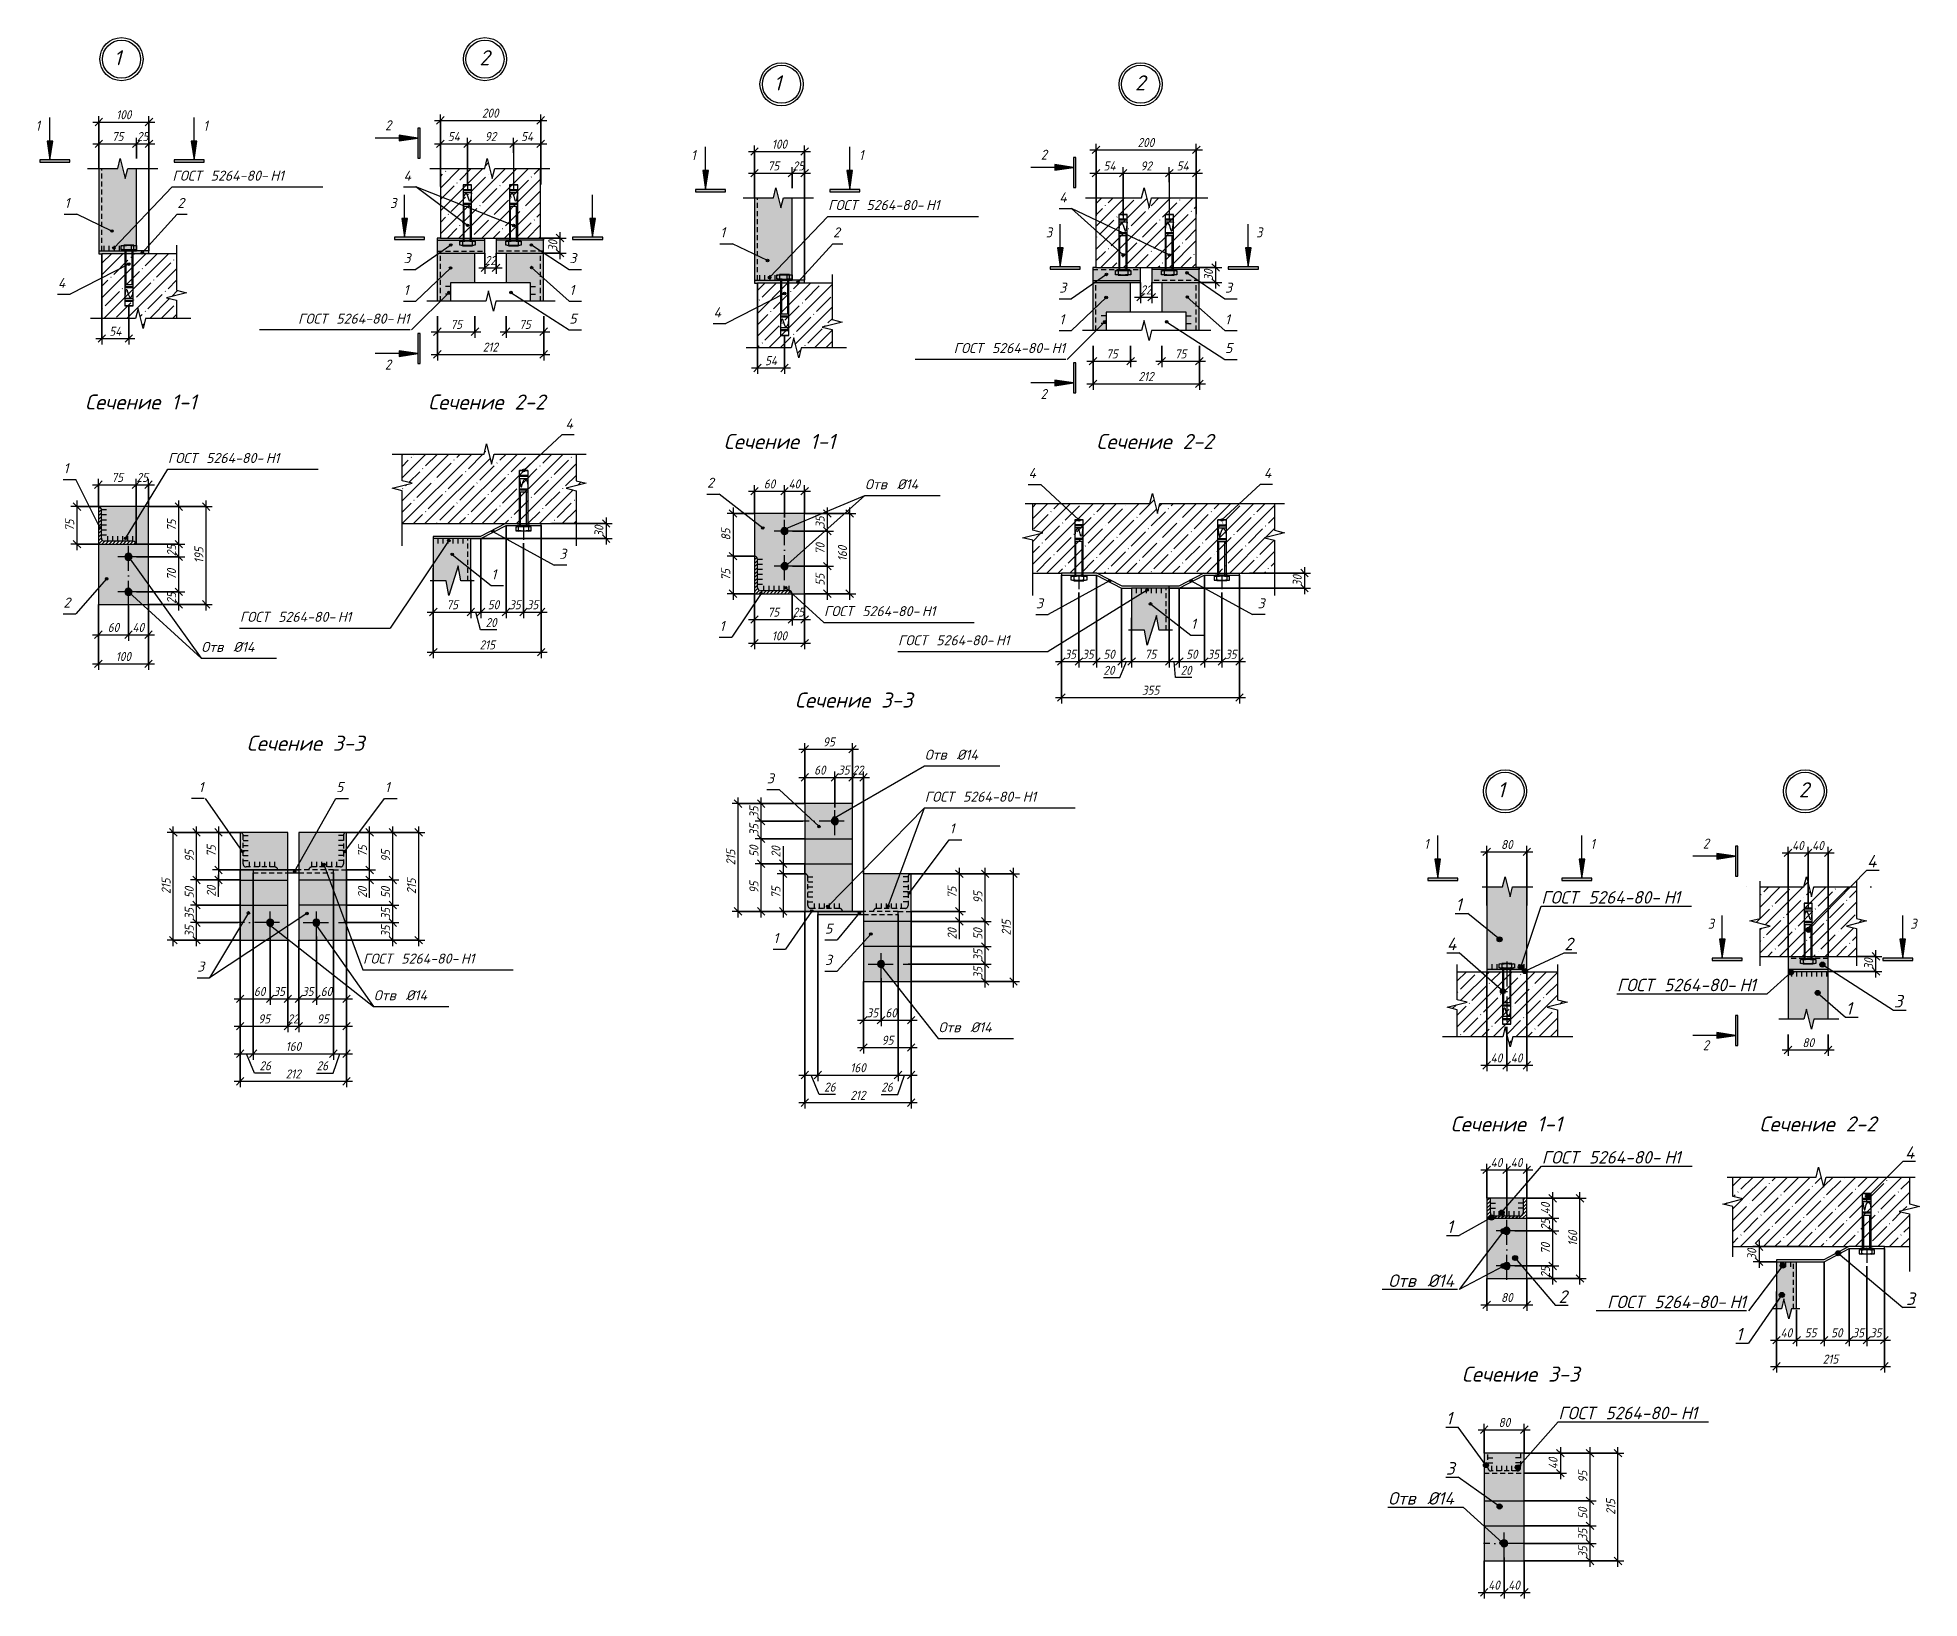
# Model space of a CAD drawing. Header units: millimetres. Extents: x 1214 to 43479, y -809 to 8550.
# Drawn here: x 39727 to 43479, y 1528 to 4641 of the extents above; entities that cross this region are included whole.
import ezdxf

# ---------------------------------------------------------------- set-up
doc = ezdxf.new("R2010")
doc.units = ezdxf.units.MM
for name, pattern in [('200_ШТРИХ_ш1п0_6_', [16, 10, -6]), ('50_200_ШТРИХ_1Т_ш5_п1_п1_', [70, 50, -10, 0, -10]), ('IMPORT-Невидимая', [39.122222, 28.222222, -10.9])]:
    doc.linetypes.add(name, pattern=pattern)
for name, color, linetype, lineweight in [('A-ANNO-DIMS', 7, 'Continuous', 9), ('A-ANNO-DIMS-10', 7, 'Continuous', 9), ('A-ANNO-NOTE', 7, 'Continuous', 9), ('A-DETL-1', 7, '200_ШТРИХ_ш1п0_6_', 5), ('A-DETL-2', 7, 'Continuous', 5), ('A-DETL-3', 7, 'Continuous', 20), ('A-DETL-4', 7, 'IMPORT-Невидимая', 5), ('A-DETL-5', 7, '50_200_ШТРИХ_1Т_ш5_п1_п1_', 5), ('A-DETL-CNTR', 7, '50_200_ШТРИХ_1Т_ш5_п1_п1_', 9), ('A-DETL-GENF', 7, 'Continuous', 9), ('A-DETL-GENF-2', 7, 'Continuous', 5), ('G-ANNO-TEXT', 7, 'Continuous', 9)]:
    doc.layers.add(name, color=color, linetype=linetype, lineweight=lineweight)
doc.layers.add('A-DETL-GENF-1', color=7, linetype='Continuous', lineweight=9, true_color=0xffffff)
doc.styles.add('ISOCPEUR_B_I', font='', dxfattribs={"height": 30})
doc.styles.add('ISOCPEUR_I_1', font='isocpeui.ttf', dxfattribs={"width": 0.9, "height": 18})
doc.styles.add('ISOCPEUR_I_2', font='isocpeui.ttf', dxfattribs={"width": 0.9, "height": 20})
doc.styles.add('ISOCPEUR_I_3', font='isocpeui.ttf', dxfattribs={"height": 25})
doc.styles.add('ISOCPEUR_I_6', font='isocpeui.ttf', dxfattribs={"height": 20})
doc.styles.get('ISOCPEUR_B_I').set_extended_font_data('ISOCPEUR', italic=True, bold=True)
doc.dimstyles.new('ISO-1_8_0_9К_СРЕДНИЙ', dxfattribs={"dimscale": 304.8, "dimtxt": 17.927661, "dimasz": 0.049213, "dimexe": 0.03937, "dimexo": 0, "dimgap": 0, "dimtad": 1, "dimdec": 0, "dimzin": 0, "dimdsep": 46, "dimtxsty": 'ISOCPEUR_I_1', "dimblk1": 'OBLIQUE', "dimblk2": 'OBLIQUE', "dimsah": 1, "dimcen": 0.09, "dimdle": 0.03937, "dimazin": 0, "dimtfac": 1, "dimtdec": 4, "dimtix": 1, "dimtmove": 0, "dimatfit": 3, "dimfxl": 1, "dimtvp": 1, "dimtolj": 1, "dimtzin": 0, "dimarcsym": 2})
doc.dimstyles.new('ISO-1_8_0_9К_СРЕДНИЙ_1', dxfattribs={"dimscale": 304.8, "dimtxt": 17.927661, "dimasz": 0.049213, "dimexe": 0.03937, "dimexo": 0, "dimgap": 0, "dimtad": 1, "dimdec": 0, "dimzin": 0, "dimdsep": 46, "dimtxsty": 'ISOCPEUR_I_1', "dimblk1": 'OBLIQUE', "dimblk2": 'OBLIQUE', "dimsah": 1, "dimcen": 0.09, "dimdle": 0.03937, "dimazin": 0, "dimtfac": 1, "dimtdec": 4, "dimtix": 1, "dimtmove": 1, "dimatfit": 3, "dimfxl": 1, "dimtvp": 1, "dimtolj": 1, "dimtzin": 0, "dimarcsym": 2})
doc.dimstyles.new('ISO-1_8_0_9К_СРЕДНИЙ_2', dxfattribs={"dimscale": 304.8, "dimtxt": 17.927661, "dimasz": 0.049213, "dimexe": 0.03937, "dimexo": 0, "dimgap": 0, "dimtad": 1, "dimdec": 0, "dimzin": 0, "dimdsep": 46, "dimtxsty": 'ISOCPEUR_I_1', "dimblk1": 'OBLIQUE', "dimblk2": 'OBLIQUE', "dimsah": 1, "dimcen": 0.09, "dimdle": 0.03937, "dimazin": 0, "dimtfac": 1, "dimtdec": 4, "dimtix": 1, "dimtmove": 2, "dimatfit": 3, "dimfxl": 1, "dimtvp": 1, "dimtolj": 1, "dimtzin": 0, "dimarcsym": 2})
pattern_1 = [(45, (36600.08, 0), (-22.80985, 22.80985), []), (45, (36622.89, 0), (-22.80985, 22.80985), [40.322, -8.064, 0.671, -7.394])]
pattern_2 = [(45, (37847.27, 0), (-22.80985, 22.80985), []), (45, (37870.08, 0), (-22.80985, 22.80985), [40.322, -8.064, 0.671, -7.394])]
pattern_3 = [(45, (39935.393, 0), (-22.80985, 22.80985), []), (45, (39958.203, 0), (-22.80985, 22.80985), [40.322, -8.064, 0.671, -7.394])]

msp = doc.modelspace()

# ---------------------------------------------------------------- texts
at = {"layer": 'A-ANNO-NOTE', "attachment_point": 1}
for s, insert, char_height, width, style in [('ГОСТ', (39996.15848, 4375.44603), 20, 76.962, 'ISOCPEUR_I_6'), (' 5264-80-', (40059.65848, 4375.44603), 20, 159.5358125, 'ISOCPEUR_I_6'), ('\\fISOCPEUR|b0|i1|c204|p34|;Н', (40191.28868, 4375.44603), 20, 20.843875, 'ISOCPEUR_I_6'), ('\\fISOCPEUR|b0|i1|c204|p34|;1', (40208.4866, 4375.44603), 20, 12.827, 'ISOCPEUR_I_6'), ('\\fISOCPEUR|b0|i1|c204|p34|;4', (40456.92626, 4375.44603), 20, 20.843875, 'ISOCPEUR_I_6'), ('\\fISOCPEUR|b0|i1|c204|p34|;1', (39780.87455, 4320.96615), 20, 12.827, 'ISOCPEUR_I_6'), ('\\fISOCPEUR|b0|i1|c204|p34|;2', (40005.87455, 4320.96615), 20, 17.637125, 'ISOCPEUR_I_6'), ('ГОСТ', (41303.36148, 4316.76331), 20, 76.962, 'ISOCPEUR_I_6'), (' 5264-80-', (41366.86148, 4316.76331), 20, 159.5358125, 'ISOCPEUR_I_6'), ('\\fISOCPEUR|b0|i1|c204|p34|;Н', (41498.49169, 4316.76331), 20, 20.843875, 'ISOCPEUR_I_6'), ('\\fISOCPEUR|b0|i1|c204|p34|;1', (41515.6896, 4316.76331), 20, 12.827, 'ISOCPEUR_I_6'), ('\\fISOCPEUR|b0|i1|c204|p34|;4', (41764.12926, 4332.1865), 20, 20.843875, 'ISOCPEUR_I_6'), ('\\fISOCPEUR|b0|i1|c204|p34|;1', (41088.07755, 4262.28342), 20, 12.827, 'ISOCPEUR_I_6'), ('\\fISOCPEUR|b0|i1|c204|p34|;2', (41313.07755, 4262.28342), 20, 17.637125, 'ISOCPEUR_I_6'), ('\\fISOCPEUR|b0|i1|c204|p34|;3', (40456.92626, 4210.85729), 20, 17.637125, 'ISOCPEUR_I_6'), ('\\fISOCPEUR|b0|i1|c204|p34|;3', (40787.39807, 4210.85729), 20, 17.637125, 'ISOCPEUR_I_6'), ('\\fISOCPEUR|b0|i1|c204|p34|;4', (39767.71756, 4161.5821), 20, 20.843875, 'ISOCPEUR_I_6'), ('\\fISOCPEUR|b0|i1|c204|p34|;1', (40456.92626, 4147.50529), 20, 12.827, 'ISOCPEUR_I_6'), ('\\fISOCPEUR|b0|i1|c204|p34|;1', (40787.39807, 4147.50529), 20, 12.827, 'ISOCPEUR_I_6'), ('\\fISOCPEUR|b0|i1|c204|p34|;3', (41764.12926, 4152.17456), 20, 17.637125, 'ISOCPEUR_I_6'), ('\\fISOCPEUR|b0|i1|c204|p34|;3', (42094.60108, 4152.17456), 20, 17.637125, 'ISOCPEUR_I_6'), ('ГОСТ', (40246.54032, 4090.21902), 20, 76.962, 'ISOCPEUR_I_6'), (' 5264-80-', (40310.04032, 4090.21902), 20, 159.5358125, 'ISOCPEUR_I_6'), ('\\fISOCPEUR|b0|i1|c204|p34|;Н', (40441.67053, 4090.21902), 20, 20.843875, 'ISOCPEUR_I_6'), ('\\fISOCPEUR|b0|i1|c204|p34|;1', (40458.86844, 4090.21902), 20, 12.827, 'ISOCPEUR_I_6'), ('\\fISOCPEUR|b0|i1|c204|p34|;5', (40787.39807, 4090.21902), 20, 17.637125, 'ISOCPEUR_I_6'), ('\\fISOCPEUR|b0|i1|c204|p34|;4', (41074.92056, 4102.89938), 20, 20.843875, 'ISOCPEUR_I_6'), ('\\fISOCPEUR|b0|i1|c204|p34|;1', (41764.12926, 4088.82257), 20, 12.827, 'ISOCPEUR_I_6'), ('\\fISOCPEUR|b0|i1|c204|p34|;1', (42094.60108, 4088.82257), 20, 12.827, 'ISOCPEUR_I_6'), ('ГОСТ', (41553.74332, 4031.5363), 20, 76.962, 'ISOCPEUR_I_6'), (' 5264-80-', (41617.24332, 4031.5363), 20, 159.5358125, 'ISOCPEUR_I_6'), ('\\fISOCPEUR|b0|i1|c204|p34|;Н', (41748.87353, 4031.5363), 20, 20.843875, 'ISOCPEUR_I_6'), ('\\fISOCPEUR|b0|i1|c204|p34|;1', (41766.07144, 4031.5363), 20, 12.827, 'ISOCPEUR_I_6'), ('\\fISOCPEUR|b0|i1|c204|p34|;5', (42094.60108, 4031.5363), 20, 17.637125, 'ISOCPEUR_I_6'), ('\\fISOCPEUR|b0|i1|c204|p34|;4', (40779.69161, 3880.85729), 20, 20.843875, 'ISOCPEUR_I_6'), ('\\fISOCPEUR|b0|i1|c204|p34|;1', (39778.85296, 3791.78839), 20, 12.827, 'ISOCPEUR_I_6'), ('ГОСТ', (39987.07752, 3812.2301), 20, 76.962, 'ISOCPEUR_I_6'), (' 5264-80-', (40050.57752, 3812.2301), 20, 159.5358125, 'ISOCPEUR_I_6'), ('\\fISOCPEUR|b0|i1|c204|p34|;Н', (40182.20773, 3812.2301), 20, 20.843875, 'ISOCPEUR_I_6'), ('\\fISOCPEUR|b0|i1|c204|p34|;1', (40199.40565, 3812.2301), 20, 12.827, 'ISOCPEUR_I_6'), ('\\fISOCPEUR|b0|i1|c204|p34|;2', (41061.90957, 3762.96865), 20, 17.637125, 'ISOCPEUR_I_6'), ('Отв', (41376.90957, 3759.98869), 20, 61.7299375, 'ISOCPEUR_I_6'), (' Ø14', (41427.84186, 3759.98869), 20, 74.5569375, 'ISOCPEUR_I_6'), ('\\fISOCPEUR|b0|i1|c204|p34|;4', (41702.76188, 3782.17456), 20, 20.843875, 'ISOCPEUR_I_6'), ('\\fISOCPEUR|b0|i1|c204|p34|;4', (42171.95434, 3782.17456), 20, 20.843875, 'ISOCPEUR_I_6'), ('\\fISOCPEUR|b0|i1|c204|p34|;3', (40767.29161, 3621.17065), 20, 17.637125, 'ISOCPEUR_I_6'), ('\\fISOCPEUR|b0|i1|c204|p34|;1', (40631.92168, 3580.28975), 20, 12.827, 'ISOCPEUR_I_6'), ('\\fISOCPEUR|b0|i1|c204|p34|;2', (39778.85296, 3523.91751), 20, 17.637125, 'ISOCPEUR_I_6'), ('ГОСТ', (40130.58611, 3495.45917), 20, 76.962, 'ISOCPEUR_I_6'), (' 5264-80-', (40194.08611, 3495.45917), 20, 159.5358125, 'ISOCPEUR_I_6'), ('\\fISOCPEUR|b0|i1|c204|p34|;Н', (40325.71632, 3495.45917), 20, 20.843875, 'ISOCPEUR_I_6'), ('\\fISOCPEUR|b0|i1|c204|p34|;1', (40342.91424, 3495.45917), 20, 12.827, 'ISOCPEUR_I_6'), ('ГОСТ', (41295.13414, 3506.81009), 20, 76.962, 'ISOCPEUR_I_6'), (' 5264-80-', (41358.63414, 3506.81009), 20, 159.5358125, 'ISOCPEUR_I_6'), ('\\fISOCPEUR|b0|i1|c204|p34|;Н', (41490.26435, 3506.81009), 20, 20.843875, 'ISOCPEUR_I_6'), ('\\fISOCPEUR|b0|i1|c204|p34|;1', (41507.46227, 3506.81009), 20, 12.827, 'ISOCPEUR_I_6'), ('\\fISOCPEUR|b0|i1|c204|p34|;3', (41717.76188, 3522.48792), 20, 17.637125, 'ISOCPEUR_I_6'), ('\\fISOCPEUR|b0|i1|c204|p34|;3', (42159.55434, 3522.48792), 20, 17.637125, 'ISOCPEUR_I_6'), ('\\fISOCPEUR|b0|i1|c204|p34|;1', (41086.90957, 3477.28342), 20, 12.827, 'ISOCPEUR_I_6'), ('\\fISOCPEUR|b0|i1|c204|p34|;1', (42026.88091, 3481.60703), 20, 12.827, 'ISOCPEUR_I_6'), ('Отв', (40053.71137, 3435.51377), 20, 61.7299375, 'ISOCPEUR_I_6'), (' Ø14', (40104.64366, 3435.51377), 20, 74.5569375, 'ISOCPEUR_I_6'), ('ГОСТ', (41442.76188, 3448.78096), 20, 76.962, 'ISOCPEUR_I_6'), (' 5264-80-', (41506.26188, 3448.78096), 20, 159.5358125, 'ISOCPEUR_I_6'), ('\\fISOCPEUR|b0|i1|c204|p34|;Н', (41637.89209, 3448.78096), 20, 20.843875, 'ISOCPEUR_I_6'), ('\\fISOCPEUR|b0|i1|c204|p34|;1', (41655.09001, 3448.78096), 20, 12.827, 'ISOCPEUR_I_6'), ('Отв', (41496.04977, 3220.53177), 20, 61.7299375, 'ISOCPEUR_I_6'), (' Ø14', (41546.98206, 3220.53177), 20, 74.5569375, 'ISOCPEUR_I_6'), ('\\fISOCPEUR|b0|i1|c204|p34|;1', (40048.07462, 3155.89001), 20, 12.827, 'ISOCPEUR_I_6'), ('\\fISOCPEUR|b0|i1|c204|p34|;5', (40322.36053, 3155.89001), 20, 17.637125, 'ISOCPEUR_I_6'), ('\\fISOCPEUR|b0|i1|c204|p34|;1', (40419.51148, 3155.89001), 20, 12.827, 'ISOCPEUR_I_6'), ('\\fISOCPEUR|b0|i1|c204|p34|;3', (41181.30989, 3173.30731), 20, 17.637125, 'ISOCPEUR_I_6'), ('ГОСТ', (41496.04977, 3136.76331), 20, 76.962, 'ISOCPEUR_I_6'), (' 5264-80-', (41559.54977, 3136.76331), 20, 159.5358125, 'ISOCPEUR_I_6'), ('\\fISOCPEUR|b0|i1|c204|p34|;Н', (41691.17998, 3136.76331), 20, 20.843875, 'ISOCPEUR_I_6'), ('\\fISOCPEUR|b0|i1|c204|p34|;1', (41708.37789, 3136.76331), 20, 12.827, 'ISOCPEUR_I_6'), ('\\fISOCPEUR|b0|i1|c204|p34|;1', (41545.3264, 3073.30731), 20, 12.827, 'ISOCPEUR_I_6'), ('\\fISOCPEUR|b0|i1|c204|p34|;4', (43374.62044, 3010.40723), 25, 24.8523125, 'ISOCPEUR_I_3'), ('ГОСТ', (42725.15598, 2938.49145), 25, 94.599125, 'ISOCPEUR_I_3'), (' 5264-80-', (42803.20806, 2938.49145), 25, 201.2235625, 'ISOCPEUR_I_3'), ('\\fISOCPEUR|b0|i1|c204|p34|;Н', (42969.23411, 2938.49145), 25, 24.8523125, 'ISOCPEUR_I_3'), ('\\fISOCPEUR|b0|i1|c204|p34|;1', (42989.73931, 2938.49145), 25, 16.03375, 'ISOCPEUR_I_3'), ('\\fISOCPEUR|b0|i1|c204|p34|;1', (42554.13987, 2924.17125), 25, 16.03375, 'ISOCPEUR_I_3'), ('\\fISOCPEUR|b0|i1|c204|p34|;1', (41194.09494, 2854.8282), 20, 12.827, 'ISOCPEUR_I_6'), ('\\fISOCPEUR|b0|i1|c204|p34|;5', (41297.13624, 2873.54806), 20, 17.637125, 'ISOCPEUR_I_6'), ('ГОСТ', (40376.11061, 2813.86497), 20, 76.962, 'ISOCPEUR_I_6'), (' 5264-80-', (40439.61061, 2813.86497), 20, 159.5358125, 'ISOCPEUR_I_6'), ('\\fISOCPEUR|b0|i1|c204|p34|;Н', (40571.24082, 2813.86497), 20, 20.843875, 'ISOCPEUR_I_6'), ('\\fISOCPEUR|b0|i1|c204|p34|;1', (40588.43874, 2813.86497), 20, 12.827, 'ISOCPEUR_I_6'), ('\\fISOCPEUR|b0|i1|c204|p34|;4', (42537.02436, 2845.46177), 25, 24.8523125, 'ISOCPEUR_I_3'), ('\\fISOCPEUR|b0|i1|c204|p34|;2', (42771.20257, 2845.46177), 25, 22.44725, 'ISOCPEUR_I_3'), ('\\fISOCPEUR|b0|i1|c204|p34|;3', (40045.54628, 2797.93362), 20, 17.637125, 'ISOCPEUR_I_6'), ('\\fISOCPEUR|b0|i1|c204|p34|;3', (41297.13624, 2811.26124), 20, 17.637125, 'ISOCPEUR_I_6'), ('Отв', (40397.6762, 2740.6865), 20, 61.7299375, 'ISOCPEUR_I_6'), (' Ø14', (40448.60849, 2740.6865), 20, 74.5569375, 'ISOCPEUR_I_6'), ('ГОСТ', (42876.14352, 2763.65577), 25, 94.599125, 'ISOCPEUR_I_3'), (' 5264-80-', (42954.1956, 2763.65577), 25, 201.2235625, 'ISOCPEUR_I_3'), ('\\fISOCPEUR|b0|i1|c204|p34|;Н', (43120.22164, 2763.65577), 25, 24.8523125, 'ISOCPEUR_I_3'), ('\\fISOCPEUR|b0|i1|c204|p34|;1', (43140.72685, 2763.65577), 25, 16.03375, 'ISOCPEUR_I_3'), ('\\fISOCPEUR|b0|i1|c204|p34|;1', (43332.37618, 2716.97507), 25, 16.03375, 'ISOCPEUR_I_3'), ('\\fISOCPEUR|b0|i1|c204|p34|;3', (43428.13825, 2731.42315), 25, 22.44725, 'ISOCPEUR_I_3'), ('Отв', (41523.49112, 2676.88), 20, 61.7299375, 'ISOCPEUR_I_6'), (' Ø14', (41574.42341, 2676.88), 20, 74.5569375, 'ISOCPEUR_I_6'), ('ГОСТ', (42726.27708, 2420.00465), 25, 94.599125, 'ISOCPEUR_I_3'), (' 5264-80-', (42804.32917, 2420.00465), 25, 201.2235625, 'ISOCPEUR_I_3'), ('\\fISOCPEUR|b0|i1|c204|p34|;Н', (42970.35521, 2420.00465), 25, 24.8523125, 'ISOCPEUR_I_3'), ('\\fISOCPEUR|b0|i1|c204|p34|;1', (42990.86042, 2420.00465), 25, 16.03375, 'ISOCPEUR_I_3'), ('\\fISOCPEUR|b0|i1|c204|p34|;4', (43450.44816, 2429.30142), 25, 24.8523125, 'ISOCPEUR_I_3'), ('\\fISOCPEUR|b0|i1|c204|p34|;1', (42536.6168, 2281.59225), 25, 16.03375, 'ISOCPEUR_I_3'), ('Отв', (42420.30305, 2173.89835), 25, 75.358625, 'ISOCPEUR_I_3'), (' Ø14', (42482.48013, 2173.89835), 25, 91.392375, 'ISOCPEUR_I_3'), ('\\fISOCPEUR|b0|i1|c204|p34|;2', (42759.76287, 2142.09202), 25, 22.44725, 'ISOCPEUR_I_3'), ('ГОСТ', (42856.39736, 2131.55889), 25, 94.599125, 'ISOCPEUR_I_3'), (' 5264-80-', (42934.44944, 2131.55889), 25, 201.2235625, 'ISOCPEUR_I_3'), ('\\fISOCPEUR|b0|i1|c204|p34|;Н', (43100.47548, 2131.55889), 25, 24.8523125, 'ISOCPEUR_I_3'), ('\\fISOCPEUR|b0|i1|c204|p34|;1', (43120.98069, 2131.55889), 25, 16.03375, 'ISOCPEUR_I_3'), ('\\fISOCPEUR|b0|i1|c204|p34|;3', (43452.44816, 2137.90221), 25, 22.44725, 'ISOCPEUR_I_3'), ('\\fISOCPEUR|b0|i1|c204|p34|;1', (43113.57611, 2067.3206), 25, 16.03375, 'ISOCPEUR_I_3'), ('\\fISOCPEUR|b0|i1|c204|p34|;1', (42535.13549, 1899.47796), 25, 16.03375, 'ISOCPEUR_I_3'), ('ГОСТ', (42759.24163, 1910.00364), 25, 94.599125, 'ISOCPEUR_I_3'), (' 5264-80-', (42837.29371, 1910.00364), 25, 201.2235625, 'ISOCPEUR_I_3'), ('\\fISOCPEUR|b0|i1|c204|p34|;Н', (43003.31976, 1910.00364), 25, 24.8523125, 'ISOCPEUR_I_3'), ('\\fISOCPEUR|b0|i1|c204|p34|;1', (43023.82496, 1910.00364), 25, 16.03375, 'ISOCPEUR_I_3'), ('\\fISOCPEUR|b0|i1|c204|p34|;3', (42535.13549, 1799.47796), 25, 22.44725, 'ISOCPEUR_I_3'), ('Отв', (42419.9168, 1739.70855), 25, 75.358625, 'ISOCPEUR_I_3'), (' Ø14', (42482.09388, 1739.70855), 25, 91.392375, 'ISOCPEUR_I_3')]:
    msp.add_mtext(s, dxfattribs=dict(at, insert=insert, char_height=char_height, width=width, style=style))
at = {"layer": 'G-ANNO-TEXT', "attachment_point": 1}
for s, insert, char_height, width, style in [('\\fISOCPEUR|b1|i1|c204|p34|;1', (39879.22092, 4615.60977), 30, 19.2405, 'ISOCPEUR_B_I'), ('\\fISOCPEUR|b1|i1|c204|p34|;2', (40608.20741, 4615.60977), 30, 26.4556875, 'ISOCPEUR_B_I'), ('\\fISOCPEUR|b1|i1|c204|p34|;1', (41195.1564, 4565.55302), 30, 19.2405, 'ISOCPEUR_B_I'), ('\\fISOCPEUR|b1|i1|c204|p34|;2', (41915.31558, 4565.55302), 30, 26.4556875, 'ISOCPEUR_B_I'), ('\\fISOCPEUR|b0|i1|c204|p34|;\\W.9;1', (39723.3209, 4475.12658), 20, 11.5443, 'ISOCPEUR_I_2'), ('\\fISOCPEUR|b0|i1|c204|p34|;\\W.9;1', (40057.84042, 4475.12658), 20, 11.5443, 'ISOCPEUR_I_2'), ('\\fISOCPEUR|b0|i1|c204|p34|;\\W.9;2', (40420.26838, 4475.9119), 20, 15.8734125, 'ISOCPEUR_I_2'), ('\\fISOCPEUR|b0|i1|c204|p34|;\\W.9;1', (41030.5239, 4416.44386), 20, 11.5443, 'ISOCPEUR_I_2'), ('\\fISOCPEUR|b0|i1|c204|p34|;\\W.9;1', (41365.04342, 4416.44386), 20, 11.5443, 'ISOCPEUR_I_2'), ('\\fISOCPEUR|b0|i1|c204|p34|;\\W.9;2', (41727.47138, 4417.22918), 20, 15.8734125, 'ISOCPEUR_I_2'), ('\\fISOCPEUR|b0|i1|c204|p34|;\\W.9;3', (40430.15684, 4320.9119), 20, 15.8734125, 'ISOCPEUR_I_2'), ('\\fISOCPEUR|b0|i1|c204|p34|;\\W.9;3', (41737.35984, 4262.22918), 20, 15.8734125, 'ISOCPEUR_I_2'), ('\\fISOCPEUR|b0|i1|c204|p34|;\\W.9;3', (42156.60507, 4262.22918), 20, 15.8734125, 'ISOCPEUR_I_2'), ('\\fISOCPEUR|b0|i1|c204|p34|;\\W.9;2', (40419.85495, 3998.64079), 20, 15.8734125, 'ISOCPEUR_I_2'), ('\\fISOCPEUR|b0|i1|c204|p34|;\\W.9;2', (41727.05795, 3939.95807), 20, 15.8734125, 'ISOCPEUR_I_2'), ('Сечение', (39821.93806, 3929.03582), 30, 185.1898125, 'ISOCPEUR_B_I'), (' 1-1', (39974.73493, 3929.03582), 30, 88.185625, 'ISOCPEUR_B_I'), ('Сечение', (40505.99841, 3928.98122), 30, 185.1898125, 'ISOCPEUR_B_I'), (' 2-2', (40658.79528, 3928.98122), 30, 102.616, 'ISOCPEUR_B_I'), ('Сечение', (41095.25582, 3850.2985), 30, 185.1898125, 'ISOCPEUR_B_I'), (' 1-1', (41248.0527, 3850.2985), 30, 88.185625, 'ISOCPEUR_B_I'), ('Сечение', (41838.20141, 3850.2985), 30, 185.1898125, 'ISOCPEUR_B_I'), (' 2-2', (41990.99828, 3850.2985), 30, 102.616, 'ISOCPEUR_B_I'), ('Сечение', (41237.19958, 3334.46175), 30, 185.1898125, 'ISOCPEUR_B_I'), (' 3-3', (41389.99646, 3334.46175), 30, 102.616, 'ISOCPEUR_B_I'), ('Сечение', (40144.14462, 3248.46735), 30, 185.1898125, 'ISOCPEUR_B_I'), (' 3-3', (40296.9415, 3248.46735), 30, 102.616, 'ISOCPEUR_B_I'), ('\\fISOCPEUR|b1|i1|c204|p34|;1', (42637.66085, 3155.49018), 30, 19.2405, 'ISOCPEUR_B_I'), ('\\fISOCPEUR|b1|i1|c204|p34|;2', (43238.69143, 3155.49018), 30, 26.4556875, 'ISOCPEUR_B_I'), ('\\fISOCPEUR|b0|i1|c204|p34|;\\W.9;1', (42491.77101, 3042.52948), 20, 11.5443, 'ISOCPEUR_I_2'), ('\\fISOCPEUR|b0|i1|c204|p34|;\\W.9;1', (42823.14181, 3042.52948), 20, 11.5443, 'ISOCPEUR_I_2'), ('\\fISOCPEUR|b0|i1|c204|p34|;\\W.9;2', (43047.42616, 3043.3148), 20, 15.8734125, 'ISOCPEUR_I_2'), ('\\fISOCPEUR|b0|i1|c204|p34|;\\W.9;3', (43057.15912, 2883.3148), 20, 15.8734125, 'ISOCPEUR_I_2'), ('\\fISOCPEUR|b0|i1|c204|p34|;\\W.9;3', (43461.0182, 2883.3148), 20, 15.8734125, 'ISOCPEUR_I_2'), ('\\fISOCPEUR|b0|i1|c204|p34|;\\W.9;2', (43047.38972, 2641.04369), 20, 15.8734125, 'ISOCPEUR_I_2'), ('Сечение', (42544.47768, 2488.99738), 30, 185.1898125, 'ISOCPEUR_B_I'), (' 1-1', (42697.27455, 2488.99738), 30, 88.185625, 'ISOCPEUR_B_I'), ('Сечение', (43160.1118, 2489.03521), 30, 185.1898125, 'ISOCPEUR_B_I'), (' 2-2', (43312.90867, 2489.03521), 30, 102.616, 'ISOCPEUR_B_I'), ('Сечение', (42566.82473, 1990.08796), 30, 185.1898125, 'ISOCPEUR_B_I'), (' 3-3', (42719.62161, 1990.08796), 30, 102.616, 'ISOCPEUR_B_I')]:
    msp.add_mtext(s, dxfattribs=dict(at, insert=insert, char_height=char_height, width=width, style=style))

# ---------------------------------------------------------------- blocks, each defined once
blk = doc.blocks.new('DET_Линия разрыва - Линия разрыва-17294155-АР1_Фахверк из 2-х уголков_Узлы_верх и низ развернуты')
at = {"layer": 'A-DETL-GENF'}
for p, q in [((-10, 0), (-46.4, 0)), ((-5, 20), (-10, 0)), ((5, -20), (-5, 20)), ((10, 0), (5, -20)), ((100, 0), (10, 0))]:
    blk.add_line(p, q, dxfattribs=at)
blk = doc.blocks.new('DET_Линия разрыва - Линия разрыва-V43-АР1_Фахверк из 2-х уголков_Узлы_верх и низ развернуты')
at = {"layer": 'A-DETL-GENF'}
for p, q in [((-10, 0), (-100, 0)), ((-5, 20), (-10, 0)), ((5, -20), (-5, 20)), ((10, 0), (5, -20)), ((100, 0), (10, 0))]:
    blk.add_line(p, q, dxfattribs=at)
blk = doc.blocks.new('DET_Линия разрыва - Линия разрыва-17294156-АР1_Фахверк из 2-х уголков_Узлы_верх и низ развернуты')
at = {"layer": 'A-DETL-GENF'}
for p, q in [((-10, 0), (-70, 0)), ((-5, 20), (-10, 0)), ((5, -20), (-5, 20)), ((10, 0), (5, -20)), ((70, 0), (10, 0))]:
    blk.add_line(p, q, dxfattribs=at)
blk = doc.blocks.new('DET_Линия разрыва - Линия разрыва-25057212-АР1_Фахверк из 2-х уголков_Узлы_верх и низ развернуты')
at = {"layer": 'A-DETL-GENF'}
for p, q in [((-10, 0), (-127.7, 0)), ((-5, 20), (-10, 0)), ((5, -20), (-5, 20)), ((10, 0), (5, -20)), ((127.7, 0), (10, 0))]:
    blk.add_line(p, q, dxfattribs=at)
blk = doc.blocks.new('DET_Линия разрыва - Линия разрыва-25057216-АР1_Фахверк из 2-х уголков_Узлы_верх и низ развернуты')
at = {"layer": 'A-DETL-GENF'}
for p, q in [((-10, 0), (-119.7, 0)), ((-5, 20), (-10, 0)), ((5, -20), (-5, 20)), ((10, 0), (5, -20)), ((119.7, 0), (10, 0))]:
    blk.add_line(p, q, dxfattribs=at)
blk = doc.blocks.new('DET_Линия разрыва - Линия разрыва-17294157-АР1_Фахверк из 2-х уголков_Узлы_верх и низ развернуты')
at = {"layer": 'A-DETL-GENF'}
for p, q in [((-10, 0), (-120, 0)), ((-5, 20), (-10, 0)), ((5, -20), (-5, 20)), ((10, 0), (5, -20)), ((63.4, 0), (10, 0))]:
    blk.add_line(p, q, dxfattribs=at)
blk = doc.blocks.new('DET_Линия разрыва - Линия разрыва-V44-АР1_Фахверк из 2-х уголков_Узлы_верх и низ развернуты')
at = {"layer": 'A-DETL-GENF'}
for p, q in [((-10, 0), (-63.4, 0)), ((-5, 20), (-10, 0)), ((5, -20), (-5, 20)), ((10, 0), (5, -20)), ((120, 0), (10, 0))]:
    blk.add_line(p, q, dxfattribs=at)
blk = doc.blocks.new('DET_Линия разрыва - Линия разрыва-25057223-АР1_Фахверк из 2-х уголков_Узлы_верх и низ развернуты')
at = {"layer": 'A-DETL-GENF'}
for p, q in [((-10, 0), (-193.5, 0)), ((-5, 20), (-10, 0)), ((5, -20), (-5, 20)), ((10, 0), (5, -20)), ((193.5, 0), (10, 0))]:
    blk.add_line(p, q, dxfattribs=at)
blk = doc.blocks.new('DIMBLOCK255-АР1_Фахверк из 2-х уголков_Узлы_верх и низ развернуты')
at = {"layer": 'A-ANNO-DIMS-10'}
for p, q in [((40343.1, 2980.6), (40401.3, 2980.6)), ((40389.3, 2980.6), (40343.1, 2980.6)), ((40389.3, 2948.6), (40389.3, 2980.6)), ((40389.3, 2957.6), (40389.3, 2970.6)), ((40343.1, 2960.6), (40401.3, 2960.6)), ((40389.3, 2960.6), (40343.1, 2960.6)), ((40389.3, 2924.9), (40389.3, 2957.6))]:
    blk.add_line(p, q, dxfattribs=at)
at = {"layer": 'A-ANNO-DIMS-10', "lineweight": 20}
for p, q in [((40389.3, 2980.6), (40381.8, 2988.1)), ((40389.3, 2960.6), (40381.8, 2968.1)), ((40389.3, 2980.6), (40396.8, 2973.1)), ((40389.3, 2960.6), (40396.8, 2953.1))]:
    blk.add_line(p, q, dxfattribs=at)
at = {"layer": 'A-ANNO-DIMS-10', "color": 0, "insert": (40365.8, 2924.9), "char_height": 18, "width": 27.305, "attachment_point": 1, "rotation": 90, "line_spacing_factor": 1.149209, "style": 'ISOCPEUR_I_1'}
blk.add_mtext('20', dxfattribs=at)
blk = doc.blocks.new('_Oblique')
at = {"color": 0, "linetype": 'ByBlock', "lineweight": -2}
blk.add_line((-0.5, -0.5), (0.5, 0.5), dxfattribs=at)
blk = doc.blocks.new('DIMBLOCK256-АР1_Фахверк из 2-х уголков_Узлы_верх и низ развернуты')
at = {"layer": 'A-ANNO-DIMS-10'}
for p, q in [((40343.1, 3055.6), (40401.3, 3055.6)), ((40389.3, 3055.6), (40343.1, 3055.6)), ((40389.3, 2980.6), (40389.3, 3067.6)), ((40343.1, 2980.6), (40401.3, 2980.6)), ((40389.3, 2980.6), (40343.1, 2980.6))]:
    blk.add_line(p, q, dxfattribs=at)
at = {"layer": 'A-ANNO-DIMS-10', "lineweight": 20}
for p, q in [((40389.3, 3055.6), (40381.8, 3063.1)), ((40389.3, 3055.6), (40396.8, 3048.1)), ((40389.3, 2980.6), (40381.8, 2988.1)), ((40389.3, 2980.6), (40396.8, 2973.1))]:
    blk.add_line(p, q, dxfattribs=at)
at = {"layer": 'A-ANNO-DIMS-10', "color": 0, "insert": (40365.8, 3006.7), "char_height": 18, "width": 27.305, "attachment_point": 1, "rotation": 90, "line_spacing_factor": 1.149209, "style": 'ISOCPEUR_I_1'}
blk.add_mtext('75', dxfattribs=at)
blk = doc.blocks.new('DIMBLOCK257-АР1_Фахверк из 2-х уголков_Узлы_верх и низ развернуты')
at = {"layer": 'A-ANNO-DIMS-10'}
for p, q in [((40131.1, 2980.6), (40131.1, 2602.1)), ((40131.1, 2614.1), (40131.1, 2980.6)), ((40157.1, 2974.6), (40157.1, 2602.1)), ((40157.1, 2614.1), (40157.1, 2974.6)), ((40119.1, 2614.1), (40157.1, 2614.1)), ((40159.6, 2575.5), (40144.1, 2614.1)), ((40192.3, 2575.5), (40159.6, 2575.5))]:
    blk.add_line(p, q, dxfattribs=at)
at = {"layer": 'A-ANNO-DIMS-10', "lineweight": 20}
for p, q in [((40131.1, 2614.1), (40123.6, 2606.6)), ((40131.1, 2614.1), (40138.6, 2621.6)), ((40157.1, 2614.1), (40149.6, 2606.6)), ((40157.1, 2614.1), (40164.6, 2621.6))]:
    blk.add_line(p, q, dxfattribs=at)
at = {"layer": 'A-ANNO-DIMS-10', "color": 0, "insert": (40169.6, 2599), "char_height": 18, "width": 27.305, "attachment_point": 1, "line_spacing_factor": 1.149209, "style": 'ISOCPEUR_I_1'}
blk.add_mtext('26', dxfattribs=at)
blk = doc.blocks.new('DIMBLOCK258-АР1_Фахверк из 2-х уголков_Узлы_верх и низ развернуты')
at = {"layer": 'A-ANNO-DIMS-10'}
for p, q in [((40157.1, 2974.6), (40157.1, 2602.1)), ((40157.1, 2614.1), (40157.1, 2974.6)), ((40317.1, 2974.6), (40317.1, 2602.1)), ((40317.1, 2614.1), (40317.1, 2974.6)), ((40157.1, 2614.1), (40317.1, 2614.1))]:
    blk.add_line(p, q, dxfattribs=at)
at = {"layer": 'A-ANNO-DIMS-10', "lineweight": 20}
for p, q in [((40157.1, 2614.1), (40149.6, 2606.6)), ((40157.1, 2614.1), (40164.6, 2621.6)), ((40317.1, 2614.1), (40309.6, 2606.6)), ((40317.1, 2614.1), (40324.6, 2621.6))]:
    blk.add_line(p, q, dxfattribs=at)
at = {"layer": 'A-ANNO-DIMS-10', "color": 0, "insert": (40221.8, 2637.7), "char_height": 18, "width": 36.821, "attachment_point": 1, "line_spacing_factor": 1.149209, "style": 'ISOCPEUR_I_1'}
blk.add_mtext('160', dxfattribs=at)
blk = doc.blocks.new('DIMBLOCK259-АР1_Фахверк из 2-х уголков_Узлы_верх и низ развернуты')
at = {"layer": 'A-ANNO-DIMS-10'}
for p, q in [((40317.1, 2974.6), (40317.1, 2602.1)), ((40317.1, 2614.1), (40317.1, 2974.6)), ((40343.1, 2980.6), (40343.1, 2602.1)), ((40343.1, 2614.1), (40343.1, 2980.6)), ((40316.4, 2575.5), (40330.1, 2614.1)), ((40317.1, 2614.1), (40355.1, 2614.1)), ((40283.6, 2575.5), (40316.4, 2575.5))]:
    blk.add_line(p, q, dxfattribs=at)
at = {"layer": 'A-ANNO-DIMS-10', "lineweight": 20}
for p, q in [((40317.1, 2614.1), (40309.6, 2606.6)), ((40317.1, 2614.1), (40324.6, 2621.6)), ((40343.1, 2614.1), (40335.6, 2606.6)), ((40343.1, 2614.1), (40350.6, 2621.6))]:
    blk.add_line(p, q, dxfattribs=at)
at = {"layer": 'A-ANNO-DIMS-10', "color": 0, "insert": (40283.6, 2599), "char_height": 18, "width": 27.305, "attachment_point": 1, "line_spacing_factor": 1.149209, "style": 'ISOCPEUR_I_1'}
blk.add_mtext('26', dxfattribs=at)
blk = doc.blocks.new('DIMBLOCK260-АР1_Фахверк из 2-х уголков_Узлы_верх и низ развернуты')
at = {"layer": 'A-ANNO-DIMS-10'}
for p, q in [((39837.3, 4429), (39924.3, 4429)), ((39849.3, 4424.5), (39849.3, 4441)), ((39849.3, 4429), (39849.3, 4424.5)), ((39924.3, 4399.4), (39924.3, 4441)), ((39924.3, 4429), (39924.3, 4399.4))]:
    blk.add_line(p, q, dxfattribs=at)
at = {"layer": 'A-ANNO-DIMS-10', "lineweight": 20}
for p, q in [((39849.3, 4429), (39841.8, 4421.5)), ((39849.3, 4429), (39856.8, 4436.5)), ((39924.3, 4429), (39916.8, 4421.5)), ((39924.3, 4429), (39931.8, 4436.5))]:
    blk.add_line(p, q, dxfattribs=at)
at = {"layer": 'A-ANNO-DIMS-10', "color": 0, "insert": (39875.4, 4452.5), "char_height": 18, "width": 27.305, "attachment_point": 1, "line_spacing_factor": 1.149209, "style": 'ISOCPEUR_I_1'}
blk.add_mtext('75', dxfattribs=at)
blk = doc.blocks.new('DIMBLOCK261-АР1_Фахверк из 2-х уголков_Узлы_верх и низ развернуты')
at = {"layer": 'A-ANNO-DIMS-10', "lineweight": 20}
for p, q in [((39924.3, 4429), (39916.8, 4421.5)), ((39924.3, 4429), (39931.8, 4436.5)), ((39949.3, 4429), (39941.8, 4421.5)), ((39949.3, 4429), (39956.8, 4436.5))]:
    blk.add_line(p, q, dxfattribs=at)
at = {"layer": 'A-ANNO-DIMS-10'}
for p, q in [((39924.3, 4399.4), (39924.3, 4441)), ((39924.3, 4429), (39961.3, 4429)), ((39924.3, 4429), (39924.3, 4399.4)), ((39949.3, 4215.6), (39949.3, 4441)), ((39949.3, 4429), (39949.3, 4215.6))]:
    blk.add_line(p, q, dxfattribs=at)
at = {"layer": 'A-ANNO-DIMS-10', "color": 0, "insert": (39925.4, 4452.5), "char_height": 18, "width": 27.305, "attachment_point": 1, "line_spacing_factor": 1.149209, "style": 'ISOCPEUR_I_1'}
blk.add_mtext('25', dxfattribs=at)
blk = doc.blocks.new('DIMBLOCK262-АР1_Фахверк из 2-х уголков_Узлы_верх и низ развернуты')
at = {"layer": 'A-ANNO-DIMS-10'}
for p, q in [((39837.3, 4472.4), (39961.3, 4472.4)), ((39849.3, 4379.8), (39849.3, 4484.4)), ((39849.3, 4472.4), (39849.3, 4379.8)), ((39949.3, 4215.6), (39949.3, 4484.4)), ((39949.3, 4472.4), (39949.3, 4215.6))]:
    blk.add_line(p, q, dxfattribs=at)
at = {"layer": 'A-ANNO-DIMS-10', "lineweight": 20}
for p, q in [((39849.3, 4472.4), (39841.8, 4464.9)), ((39849.3, 4472.4), (39856.8, 4479.9)), ((39949.3, 4472.4), (39941.8, 4464.9)), ((39949.3, 4472.4), (39956.8, 4479.9))]:
    blk.add_line(p, q, dxfattribs=at)
at = {"layer": 'A-ANNO-DIMS-10', "color": 0, "insert": (39884, 4495.9), "char_height": 18, "width": 36.821, "attachment_point": 1, "line_spacing_factor": 1.149209, "style": 'ISOCPEUR_I_1'}
blk.add_mtext('100', dxfattribs=at)
blk = doc.blocks.new('DIMBLOCK263-АР1_Фахверк из 2-х уголков_Узлы_верх и низ развернуты')
at = {"layer": 'A-ANNO-DIMS-10'}
for p, q in [((39855.3, 4208.6), (39855.3, 4028.5)), ((39855.3, 4040.5), (39855.3, 4208.6)), ((39909.3, 4104.9), (39909.3, 4028.5)), ((39909.3, 4040.5), (39909.3, 4104.9)), ((39843.3, 4040.5), (39921.3, 4040.5))]:
    blk.add_line(p, q, dxfattribs=at)
at = {"layer": 'A-ANNO-DIMS-10', "lineweight": 20}
for p, q in [((39855.3, 4040.5), (39847.8, 4033)), ((39855.3, 4040.5), (39862.8, 4048)), ((39909.3, 4040.5), (39901.8, 4033)), ((39909.3, 4040.5), (39916.8, 4048))]:
    blk.add_line(p, q, dxfattribs=at)
at = {"layer": 'A-ANNO-DIMS-10', "color": 0, "insert": (39870.3, 4064.1), "char_height": 18, "width": 28.96, "attachment_point": 1, "line_spacing_factor": 1.149209, "style": 'ISOCPEUR_I_1'}
blk.add_mtext('54', dxfattribs=at)
blk = doc.blocks.new('DIMBLOCK264-АР1_Фахверк из 2-х уголков_Узлы_верх и низ развернуты')
at = {"layer": 'A-ANNO-DIMS-10'}
for p, q in [((40518.3, 4429), (40584.3, 4429)), ((40530.3, 4344), (40530.3, 4441)), ((40530.3, 4429), (40530.3, 4344)), ((40584.3, 4344), (40584.3, 4441)), ((40584.3, 4429), (40584.3, 4344))]:
    blk.add_line(p, q, dxfattribs=at)
at = {"layer": 'A-ANNO-DIMS-10', "lineweight": 20}
for p, q in [((40530.3, 4429), (40522.8, 4421.5)), ((40530.3, 4429), (40537.8, 4436.5)), ((40584.3, 4429), (40576.8, 4421.5)), ((40584.3, 4429), (40591.8, 4436.5))]:
    blk.add_line(p, q, dxfattribs=at)
at = {"layer": 'A-ANNO-DIMS-10', "color": 0, "insert": (40545.2, 4452.5), "char_height": 18, "width": 28.96, "attachment_point": 1, "line_spacing_factor": 1.149209, "style": 'ISOCPEUR_I_1'}
blk.add_mtext('54', dxfattribs=at)
blk = doc.blocks.new('DIMBLOCK265-АР1_Фахверк из 2-х уголков_Узлы_верх и низ развернуты')
at = {"layer": 'A-ANNO-DIMS-10', "lineweight": 20}
for p, q in [((40584.3, 4429), (40576.8, 4421.5)), ((40584.3, 4429), (40591.8, 4436.5)), ((40676.3, 4429), (40668.8, 4421.5)), ((40676.3, 4429), (40683.8, 4436.5))]:
    blk.add_line(p, q, dxfattribs=at)
at = {"layer": 'A-ANNO-DIMS-10'}
for p, q in [((40584.3, 4344), (40584.3, 4441)), ((40584.3, 4429), (40676.3, 4429)), ((40584.3, 4429), (40584.3, 4344)), ((40676.3, 4410.8), (40676.3, 4441)), ((40676.3, 4429), (40676.3, 4410.8))]:
    blk.add_line(p, q, dxfattribs=at)
at = {"layer": 'A-ANNO-DIMS-10', "color": 0, "insert": (40618.9, 4452.5), "char_height": 18, "width": 27.305, "attachment_point": 1, "line_spacing_factor": 1.149209, "style": 'ISOCPEUR_I_1'}
blk.add_mtext('92', dxfattribs=at)
blk = doc.blocks.new('DIMBLOCK266-АР1_Фахверк из 2-х уголков_Узлы_верх и низ развернуты')
at = {"layer": 'A-ANNO-DIMS-10', "lineweight": 20}
for p, q in [((40676.3, 4429), (40668.8, 4421.5)), ((40676.3, 4429), (40683.8, 4436.5)), ((40730.3, 4429), (40722.8, 4421.5)), ((40730.3, 4429), (40737.8, 4436.5))]:
    blk.add_line(p, q, dxfattribs=at)
at = {"layer": 'A-ANNO-DIMS-10'}
for p, q in [((40676.3, 4410.8), (40676.3, 4441)), ((40676.3, 4429), (40742.3, 4429)), ((40676.3, 4429), (40676.3, 4410.8)), ((40730.3, 4347.5), (40730.3, 4441)), ((40730.3, 4429), (40730.3, 4347.5))]:
    blk.add_line(p, q, dxfattribs=at)
at = {"layer": 'A-ANNO-DIMS-10', "color": 0, "insert": (40691.2, 4452.5), "char_height": 18, "width": 28.96, "attachment_point": 1, "line_spacing_factor": 1.149209, "style": 'ISOCPEUR_I_1'}
blk.add_mtext('54', dxfattribs=at)
blk = doc.blocks.new('DIMBLOCK267-АР1_Фахверк из 2-х уголков_Узлы_верх и низ развернуты')
at = {"layer": 'A-ANNO-DIMS-10'}
for p, q in [((40619.3, 4210.9), (40619.3, 4169.7)), ((40619.3, 4181.7), (40619.3, 4210.9)), ((40641.3, 4210.9), (40641.3, 4169.7)), ((40641.3, 4181.7), (40641.3, 4210.9)), ((40607.3, 4181.7), (40653.3, 4181.7))]:
    blk.add_line(p, q, dxfattribs=at)
at = {"layer": 'A-ANNO-DIMS-10', "lineweight": 20}
for p, q in [((40619.3, 4181.7), (40611.8, 4174.2)), ((40619.3, 4181.7), (40626.8, 4189.2)), ((40641.3, 4181.7), (40633.8, 4174.2)), ((40641.3, 4181.7), (40648.8, 4189.2))]:
    blk.add_line(p, q, dxfattribs=at)
at = {"layer": 'A-ANNO-DIMS-10', "color": 0, "insert": (40618.9, 4205.2), "char_height": 18, "width": 27.305, "attachment_point": 1, "line_spacing_factor": 1.149209, "style": 'ISOCPEUR_I_1'}
blk.add_mtext('22', dxfattribs=at)
blk = doc.blocks.new('DIMBLOCK268-АР1_Фахверк из 2-х уголков_Узлы_верх и низ развернуты')
at = {"layer": 'A-ANNO-DIMS-10'}
for p, q in [((40512.3, 4054.2), (40611.3, 4054.2)), ((40524.3, 4084.9), (40524.3, 4042.2)), ((40524.3, 4054.2), (40524.3, 4084.9)), ((40599.3, 4084.9), (40599.3, 4042.2)), ((40599.3, 4054.2), (40599.3, 4084.9))]:
    blk.add_line(p, q, dxfattribs=at)
at = {"layer": 'A-ANNO-DIMS-10', "lineweight": 20}
for p, q in [((40524.3, 4054.2), (40516.8, 4046.7)), ((40524.3, 4054.2), (40531.8, 4061.7)), ((40599.3, 4054.2), (40591.8, 4046.7)), ((40599.3, 4054.2), (40606.8, 4061.7))]:
    blk.add_line(p, q, dxfattribs=at)
at = {"layer": 'A-ANNO-DIMS-10', "color": 0, "insert": (40550.4, 4077.7), "char_height": 18, "width": 27.305, "attachment_point": 1, "line_spacing_factor": 1.149209, "style": 'ISOCPEUR_I_1'}
blk.add_mtext('75', dxfattribs=at)
blk = doc.blocks.new('DIMBLOCK269-АР1_Фахверк из 2-х уголков_Узлы_верх и низ развернуты')
at = {"layer": 'A-ANNO-DIMS-10'}
for p, q in [((40649.3, 4054.2), (40748.3, 4054.2)), ((40661.3, 4084.9), (40661.3, 4042.2)), ((40661.3, 4054.2), (40661.3, 4084.9)), ((40736.3, 4084.9), (40736.3, 4042.2)), ((40736.3, 4054.2), (40736.3, 4084.9))]:
    blk.add_line(p, q, dxfattribs=at)
at = {"layer": 'A-ANNO-DIMS-10', "lineweight": 20}
for p, q in [((40661.3, 4054.2), (40653.8, 4046.7)), ((40661.3, 4054.2), (40668.8, 4061.7)), ((40736.3, 4054.2), (40728.8, 4046.7)), ((40736.3, 4054.2), (40743.8, 4061.7))]:
    blk.add_line(p, q, dxfattribs=at)
at = {"layer": 'A-ANNO-DIMS-10', "color": 0, "insert": (40687.4, 4077.7), "char_height": 18, "width": 27.305, "attachment_point": 1, "line_spacing_factor": 1.149209, "style": 'ISOCPEUR_I_1'}
blk.add_mtext('75', dxfattribs=at)
blk = doc.blocks.new('DIMBLOCK270-АР1_Фахверк из 2-х уголков_Узлы_верх и низ развернуты')
at = {"layer": 'A-ANNO-DIMS-10'}
for p, q in [((40524.3, 4084.9), (40524.3, 3997)), ((40524.3, 4009), (40524.3, 4084.9)), ((40736.3, 4084.9), (40736.3, 3997)), ((40736.3, 4009), (40736.3, 4084.9)), ((40512.3, 4009), (40748.3, 4009))]:
    blk.add_line(p, q, dxfattribs=at)
at = {"layer": 'A-ANNO-DIMS-10', "lineweight": 20}
for p, q in [((40524.3, 4009), (40531.8, 4016.5)), ((40736.3, 4009), (40743.8, 4016.5)), ((40524.3, 4009), (40516.8, 4001.5)), ((40736.3, 4009), (40728.8, 4001.5))]:
    blk.add_line(p, q, dxfattribs=at)
at = {"layer": 'A-ANNO-DIMS-10', "color": 0, "insert": (40614.9, 4032.5), "char_height": 18, "width": 36.821, "attachment_point": 1, "line_spacing_factor": 1.149209, "style": 'ISOCPEUR_I_1'}
blk.add_mtext('212', dxfattribs=at)
blk = doc.blocks.new('DIMBLOCK271-АР1_Фахверк из 2-х уголков_Узлы_верх и низ развернуты')
at = {"layer": 'A-ANNO-DIMS-10'}
for p, q in [((40730.3, 4240.9), (40781, 4240.9)), ((40769, 4240.9), (40730.3, 4240.9)), ((40769, 4198.9), (40769, 4252.9)), ((40736.3, 4210.9), (40781, 4210.9)), ((40769, 4210.9), (40736.3, 4210.9))]:
    blk.add_line(p, q, dxfattribs=at)
at = {"layer": 'A-ANNO-DIMS-10', "lineweight": 20}
for p, q in [((40769, 4240.9), (40761.5, 4248.4)), ((40769, 4240.9), (40776.5, 4233.4)), ((40769, 4210.9), (40761.5, 4218.4)), ((40769, 4210.9), (40776.5, 4203.4))]:
    blk.add_line(p, q, dxfattribs=at)
at = {"layer": 'A-ANNO-DIMS-10', "color": 0, "insert": (40745.5, 4214.5), "char_height": 18, "width": 27.305, "attachment_point": 1, "rotation": 90, "line_spacing_factor": 1.149209, "style": 'ISOCPEUR_I_1'}
blk.add_mtext('30', dxfattribs=at)
blk = doc.blocks.new('DIMBLOCK272-АР1_Фахверк из 2-х уголков_Узлы_верх и низ развернуты')
at = {"layer": 'A-ANNO-DIMS-10'}
for p, q in [((40516.2, 3582.3), (40516.2, 3483)), ((40516.2, 3495), (40516.2, 3582.3)), ((40591.2, 3560.2), (40591.2, 3483)), ((40591.2, 3495), (40591.2, 3560.2)), ((40504.2, 3495), (40591.2, 3495))]:
    blk.add_line(p, q, dxfattribs=at)
at = {"layer": 'A-ANNO-DIMS-10', "lineweight": 20}
for p, q in [((40516.2, 3495), (40508.7, 3487.5)), ((40516.2, 3495), (40523.7, 3502.5)), ((40591.2, 3495), (40583.7, 3487.5)), ((40591.2, 3495), (40598.7, 3502.5))]:
    blk.add_line(p, q, dxfattribs=at)
at = {"layer": 'A-ANNO-DIMS-10', "color": 0, "insert": (40542.3, 3518.5), "char_height": 18, "width": 27.305, "attachment_point": 1, "line_spacing_factor": 1.149209, "style": 'ISOCPEUR_I_1'}
blk.add_mtext('75', dxfattribs=at)
blk = doc.blocks.new('DIMBLOCK273-АР1_Фахверк из 2-х уголков_Узлы_верх и низ развернуты')
at = {"layer": 'A-ANNO-DIMS-10'}
for p, q in [((40611.2, 3641.5), (40611.2, 3483)), ((40611.2, 3495), (40611.2, 3641.5)), ((40591.2, 3560.2), (40591.2, 3483)), ((40591.2, 3495), (40591.2, 3560.2)), ((40591.2, 3495), (40611.2, 3495)), ((40610.4, 3459.5), (40601.2, 3495)), ((40643.1, 3459.5), (40610.4, 3459.5))]:
    blk.add_line(p, q, dxfattribs=at)
at = {"layer": 'A-ANNO-DIMS-10', "lineweight": 20}
for p, q in [((40591.2, 3495), (40583.7, 3487.5)), ((40591.2, 3495), (40598.7, 3502.5)), ((40611.2, 3495), (40603.7, 3487.5)), ((40611.2, 3495), (40618.7, 3502.5))]:
    blk.add_line(p, q, dxfattribs=at)
at = {"layer": 'A-ANNO-DIMS-10', "color": 0, "insert": (40620.4, 3483), "char_height": 18, "width": 27.305, "attachment_point": 1, "line_spacing_factor": 1.149209, "style": 'ISOCPEUR_I_1'}
blk.add_mtext('20', dxfattribs=at)
blk = doc.blocks.new('DIMBLOCK274-АР1_Фахверк из 2-х уголков_Узлы_верх и низ развернуты')
at = {"layer": 'A-ANNO-DIMS-10'}
for p, q in [((40611.2, 3641.5), (40611.2, 3483)), ((40611.2, 3495), (40611.2, 3641.5)), ((40661.2, 3667.5), (40661.2, 3483)), ((40661.2, 3495), (40661.2, 3667.5)), ((40611.2, 3495), (40661.2, 3495))]:
    blk.add_line(p, q, dxfattribs=at)
at = {"layer": 'A-ANNO-DIMS-10', "lineweight": 20}
for p, q in [((40611.2, 3495), (40603.7, 3487.5)), ((40611.2, 3495), (40618.7, 3502.5)), ((40661.2, 3495), (40653.7, 3487.5)), ((40661.2, 3495), (40668.7, 3502.5))]:
    blk.add_line(p, q, dxfattribs=at)
at = {"layer": 'A-ANNO-DIMS-10', "color": 0, "insert": (40624.8, 3518.5), "char_height": 18, "width": 27.305, "attachment_point": 1, "line_spacing_factor": 1.149209, "style": 'ISOCPEUR_I_1'}
blk.add_mtext('50', dxfattribs=at)
blk = doc.blocks.new('DIMBLOCK275-АР1_Фахверк из 2-х уголков_Узлы_верх и низ развернуты')
at = {"layer": 'A-ANNO-DIMS-10'}
for p, q in [((40661.2, 3667.5), (40661.2, 3483)), ((40661.2, 3495), (40661.2, 3667.5)), ((40696.2, 3632.5), (40696.2, 3483)), ((40696.2, 3495), (40696.2, 3632.5)), ((40661.2, 3495), (40696.2, 3495))]:
    blk.add_line(p, q, dxfattribs=at)
at = {"layer": 'A-ANNO-DIMS-10', "lineweight": 20}
for p, q in [((40661.2, 3495), (40653.7, 3487.5)), ((40661.2, 3495), (40668.7, 3502.5)), ((40696.2, 3495), (40688.7, 3487.5)), ((40696.2, 3495), (40703.7, 3502.5))]:
    blk.add_line(p, q, dxfattribs=at)
at = {"layer": 'A-ANNO-DIMS-10', "color": 0, "insert": (40667.3, 3518.5), "char_height": 18, "width": 27.305, "attachment_point": 1, "line_spacing_factor": 1.149209, "style": 'ISOCPEUR_I_1'}
blk.add_mtext('35', dxfattribs=at)
blk = doc.blocks.new('DIMBLOCK276-АР1_Фахверк из 2-х уголков_Узлы_верх и низ развернуты')
at = {"layer": 'A-ANNO-DIMS-10'}
for p, q in [((40731.2, 3667.5), (40731.2, 3483)), ((40731.2, 3495), (40731.2, 3667.5)), ((40696.2, 3632.5), (40696.2, 3483)), ((40696.2, 3495), (40696.2, 3632.5)), ((40696.2, 3495), (40743.2, 3495))]:
    blk.add_line(p, q, dxfattribs=at)
at = {"layer": 'A-ANNO-DIMS-10', "lineweight": 20}
for p, q in [((40696.2, 3495), (40688.7, 3487.5)), ((40696.2, 3495), (40703.7, 3502.5)), ((40731.2, 3495), (40723.7, 3487.5)), ((40731.2, 3495), (40738.7, 3502.5))]:
    blk.add_line(p, q, dxfattribs=at)
at = {"layer": 'A-ANNO-DIMS-10', "color": 0, "insert": (40702.3, 3518.5), "char_height": 18, "width": 27.305, "attachment_point": 1, "line_spacing_factor": 1.149209, "style": 'ISOCPEUR_I_1'}
blk.add_mtext('35', dxfattribs=at)
blk = doc.blocks.new('DIMBLOCK277-АР1_Фахверк из 2-х уголков_Узлы_верх и низ развернуты')
at = {"layer": 'A-ANNO-DIMS-10', "lineweight": 20}
for p, q in [((40861, 3671.5), (40853.5, 3679)), ((40861, 3641.5), (40853.5, 3649)), ((40861, 3671.5), (40868.5, 3664)), ((40861, 3641.5), (40868.5, 3634))]:
    blk.add_line(p, q, dxfattribs=at)
at = {"layer": 'A-ANNO-DIMS-10'}
for p, q in [((40861, 3683.5), (40861, 3629.5)), ((40591.2, 3641.5), (40873, 3641.5)), ((40861, 3641.5), (40591.2, 3641.5)), ((40751.6, 3671.5), (40873, 3671.5)), ((40861, 3671.5), (40751.6, 3671.5))]:
    blk.add_line(p, q, dxfattribs=at)
at = {"layer": 'A-ANNO-DIMS-10', "color": 0, "insert": (40837.5, 3645.1), "char_height": 18, "width": 27.305, "attachment_point": 1, "rotation": 90, "line_spacing_factor": 1.149209, "style": 'ISOCPEUR_I_1'}
blk.add_mtext('30', dxfattribs=at)
blk = doc.blocks.new('DIMBLOCK278-АР1_Фахверк из 2-х уголков_Узлы_верх и низ развернуты')
at = {"layer": 'A-ANNO-DIMS-10'}
for p, q in [((40131.1, 2840.6), (40131.1, 2657.1)), ((40131.1, 2669.1), (40131.1, 2840.6)), ((40226.1, 2840.6), (40226.1, 2657.1)), ((40226.1, 2669.1), (40226.1, 2840.6)), ((40119.1, 2669.1), (40226.1, 2669.1))]:
    blk.add_line(p, q, dxfattribs=at)
at = {"layer": 'A-ANNO-DIMS-10', "lineweight": 20}
for p, q in [((40131.1, 2669.1), (40123.6, 2661.6)), ((40131.1, 2669.1), (40138.6, 2676.6)), ((40226.1, 2669.1), (40218.6, 2661.6)), ((40226.1, 2669.1), (40233.6, 2676.6))]:
    blk.add_line(p, q, dxfattribs=at)
at = {"layer": 'A-ANNO-DIMS-10', "color": 0, "insert": (40167.2, 2692.6), "char_height": 18, "width": 27.305, "attachment_point": 1, "line_spacing_factor": 1.149209, "style": 'ISOCPEUR_I_1'}
blk.add_mtext('95', dxfattribs=at)
blk = doc.blocks.new('DIMBLOCK279-АР1_Фахверк из 2-х уголков_Узлы_верх и низ развернуты')
at = {"layer": 'A-ANNO-DIMS-10'}
for p, q in [((40226.1, 2840.6), (40226.1, 2657.1)), ((40226.1, 2669.1), (40226.1, 2840.6)), ((40248.1, 2840.6), (40248.1, 2657.1)), ((40248.1, 2669.1), (40248.1, 2840.6)), ((40226.1, 2669.1), (40248.1, 2669.1))]:
    blk.add_line(p, q, dxfattribs=at)
at = {"layer": 'A-ANNO-DIMS-10', "lineweight": 20}
for p, q in [((40226.1, 2669.1), (40218.6, 2661.6)), ((40226.1, 2669.1), (40233.6, 2676.6)), ((40248.1, 2669.1), (40240.6, 2661.6)), ((40248.1, 2669.1), (40255.6, 2676.6))]:
    blk.add_line(p, q, dxfattribs=at)
at = {"layer": 'A-ANNO-DIMS-10', "color": 0, "insert": (40225.7, 2692.6), "char_height": 18, "width": 27.305, "attachment_point": 1, "line_spacing_factor": 1.149209, "style": 'ISOCPEUR_I_1'}
blk.add_mtext('22', dxfattribs=at)
blk = doc.blocks.new('DIMBLOCK280-АР1_Фахверк из 2-х уголков_Узлы_верх и низ развернуты')
at = {"layer": 'A-ANNO-DIMS-10'}
for p, q in [((40248.1, 2840.6), (40248.1, 2657.1)), ((40248.1, 2669.1), (40248.1, 2840.6)), ((40343.1, 2840.6), (40343.1, 2657.1)), ((40343.1, 2669.1), (40343.1, 2840.6)), ((40248.1, 2669.1), (40355.1, 2669.1))]:
    blk.add_line(p, q, dxfattribs=at)
at = {"layer": 'A-ANNO-DIMS-10', "lineweight": 20}
for p, q in [((40248.1, 2669.1), (40240.6, 2661.6)), ((40248.1, 2669.1), (40255.6, 2676.6)), ((40343.1, 2669.1), (40335.6, 2661.6)), ((40343.1, 2669.1), (40350.6, 2676.6))]:
    blk.add_line(p, q, dxfattribs=at)
at = {"layer": 'A-ANNO-DIMS-10', "color": 0, "insert": (40284.2, 2692.6), "char_height": 18, "width": 27.305, "attachment_point": 1, "line_spacing_factor": 1.149209, "style": 'ISOCPEUR_I_1'}
blk.add_mtext('95', dxfattribs=at)
blk = doc.blocks.new('DIMBLOCK281-АР1_Фахверк из 2-х уголков_Узлы_верх и низ развернуты')
at = {"layer": 'A-ANNO-DIMS-10'}
for p, q in [((40131.1, 3055.6), (40076.1, 3055.6)), ((40088.1, 3067.6), (40088.1, 2980.6)), ((40088.1, 3055.6), (40131.1, 3055.6)), ((40248.1, 2980.6), (40076.1, 2980.6)), ((40088.1, 2980.6), (40248.1, 2980.6))]:
    blk.add_line(p, q, dxfattribs=at)
at = {"layer": 'A-ANNO-DIMS-10', "lineweight": 20}
for p, q in [((40088.1, 3055.6), (40080.6, 3063.1)), ((40088.1, 3055.6), (40095.6, 3048.1)), ((40088.1, 2980.6), (40080.6, 2988.1)), ((40088.1, 2980.6), (40095.6, 2973.1))]:
    blk.add_line(p, q, dxfattribs=at)
at = {"layer": 'A-ANNO-DIMS-10', "color": 0, "insert": (40064.6, 3006.7), "char_height": 18, "width": 27.305, "attachment_point": 1, "rotation": 90, "line_spacing_factor": 1.149209, "style": 'ISOCPEUR_I_1'}
blk.add_mtext('75', dxfattribs=at)
blk = doc.blocks.new('DIMBLOCK282-АР1_Фахверк из 2-х уголков_Узлы_верх и низ развернуты')
at = {"layer": 'A-ANNO-DIMS-10'}
for p, q in [((40248.1, 2980.6), (40076.1, 2980.6)), ((40088.1, 2980.6), (40088.1, 2948.6)), ((40088.1, 2980.6), (40248.1, 2980.6)), ((40088.1, 2960), (40088.1, 2970.6)), ((40131.1, 2960.6), (40076.1, 2960.6)), ((40088.1, 2960.6), (40131.1, 2960.6)), ((40088.1, 2927.2), (40088.1, 2960))]:
    blk.add_line(p, q, dxfattribs=at)
at = {"layer": 'A-ANNO-DIMS-10', "lineweight": 20}
for p, q in [((40088.1, 2980.6), (40080.6, 2988.1)), ((40088.1, 2960.6), (40080.6, 2968.1)), ((40088.1, 2980.6), (40095.6, 2973.1)), ((40088.1, 2960.6), (40095.6, 2953.1))]:
    blk.add_line(p, q, dxfattribs=at)
at = {"layer": 'A-ANNO-DIMS-10', "color": 0, "insert": (40064.6, 2927.2), "char_height": 18, "width": 27.305, "attachment_point": 1, "rotation": 90, "line_spacing_factor": 1.149209, "style": 'ISOCPEUR_I_1'}
blk.add_mtext('20', dxfattribs=at)
blk = doc.blocks.new('DIMBLOCK283-АР1_Фахверк из 2-х уголков_Узлы_верх и низ развернуты')
at = {"layer": 'A-ANNO-DIMS-10'}
for p, q in [((40127.1, 2875.6), (40032.2, 2875.6)), ((40044.2, 2828.6), (40044.2, 2875.6)), ((40044.2, 2875.6), (40127.1, 2875.6)), ((40131.1, 2840.6), (40032.2, 2840.6)), ((40044.2, 2840.6), (40131.1, 2840.6))]:
    blk.add_line(p, q, dxfattribs=at)
at = {"layer": 'A-ANNO-DIMS-10', "lineweight": 20}
for p, q in [((40044.2, 2875.6), (40036.7, 2883.1)), ((40044.2, 2875.6), (40051.7, 2868.1)), ((40044.2, 2840.6), (40036.7, 2848.1)), ((40044.2, 2840.6), (40051.7, 2833.1))]:
    blk.add_line(p, q, dxfattribs=at)
at = {"layer": 'A-ANNO-DIMS-10', "color": 0, "insert": (40020.7, 2846.7), "char_height": 18, "width": 27.305, "attachment_point": 1, "rotation": 90, "line_spacing_factor": 1.149209, "style": 'ISOCPEUR_I_1'}
blk.add_mtext('35', dxfattribs=at)
blk = doc.blocks.new('DIMBLOCK284-АР1_Фахверк из 2-х уголков_Узлы_верх и низ развернуты')
at = {"layer": 'A-ANNO-DIMS-10'}
for p, q in [((40131.1, 2910.6), (40032.2, 2910.6)), ((40044.2, 2875.6), (40044.2, 2910.6)), ((40044.2, 2910.6), (40131.1, 2910.6)), ((40127.1, 2875.6), (40032.2, 2875.6)), ((40044.2, 2875.6), (40127.1, 2875.6))]:
    blk.add_line(p, q, dxfattribs=at)
at = {"layer": 'A-ANNO-DIMS-10', "lineweight": 20}
for p, q in [((40044.2, 2910.6), (40036.7, 2918.1)), ((40044.2, 2910.6), (40051.7, 2903.1)), ((40044.2, 2875.6), (40036.7, 2883.1)), ((40044.2, 2875.6), (40051.7, 2868.1))]:
    blk.add_line(p, q, dxfattribs=at)
at = {"layer": 'A-ANNO-DIMS-10', "color": 0, "insert": (40020.7, 2881.7), "char_height": 18, "width": 27.305, "attachment_point": 1, "rotation": 90, "line_spacing_factor": 1.149209, "style": 'ISOCPEUR_I_1'}
blk.add_mtext('35', dxfattribs=at)
blk = doc.blocks.new('DIMBLOCK285-АР1_Фахверк из 2-х уголков_Узлы_верх и низ развернуты')
at = {"layer": 'A-ANNO-DIMS-10', "lineweight": 20}
for p, q in [((40044.2, 2960.6), (40036.7, 2968.1)), ((40044.2, 2960.6), (40051.7, 2953.1)), ((40044.2, 2910.6), (40036.7, 2918.1)), ((40044.2, 2910.6), (40051.7, 2903.1))]:
    blk.add_line(p, q, dxfattribs=at)
at = {"layer": 'A-ANNO-DIMS-10'}
for p, q in [((40131.1, 2960.6), (40032.2, 2960.6)), ((40044.2, 2910.6), (40044.2, 2960.6)), ((40044.2, 2960.6), (40131.1, 2960.6)), ((40131.1, 2910.6), (40032.2, 2910.6)), ((40044.2, 2910.6), (40131.1, 2910.6))]:
    blk.add_line(p, q, dxfattribs=at)
at = {"layer": 'A-ANNO-DIMS-10', "color": 0, "insert": (40020.7, 2924.2), "char_height": 18, "width": 27.305, "attachment_point": 1, "rotation": 90, "line_spacing_factor": 1.149209, "style": 'ISOCPEUR_I_1'}
blk.add_mtext('50', dxfattribs=at)
blk = doc.blocks.new('DIMBLOCK286-АР1_Фахверк из 2-х уголков_Узлы_верх и низ развернуты')
at = {"layer": 'A-ANNO-DIMS-10'}
for p, q in [((40131.1, 3055.6), (40032.2, 3055.6)), ((40044.2, 2960.6), (40044.2, 3067.6)), ((40044.2, 3055.6), (40131.1, 3055.6)), ((40131.1, 2960.6), (40032.2, 2960.6)), ((40044.2, 2960.6), (40131.1, 2960.6))]:
    blk.add_line(p, q, dxfattribs=at)
at = {"layer": 'A-ANNO-DIMS-10', "lineweight": 20}
for p, q in [((40044.2, 3055.6), (40036.7, 3063.1)), ((40044.2, 3055.6), (40051.7, 3048.1)), ((40044.2, 2960.6), (40036.7, 2968.1)), ((40044.2, 2960.6), (40051.7, 2953.1))]:
    blk.add_line(p, q, dxfattribs=at)
at = {"layer": 'A-ANNO-DIMS-10', "color": 0, "insert": (40020.7, 2996.7), "char_height": 18, "width": 27.305, "attachment_point": 1, "rotation": 90, "line_spacing_factor": 1.149209, "style": 'ISOCPEUR_I_1'}
blk.add_mtext('95', dxfattribs=at)
blk = doc.blocks.new('DIMBLOCK287-АР1_Фахверк из 2-х уголков_Узлы_верх и низ развернуты')
at = {"layer": 'A-ANNO-DIMS-10'}
for p, q in [((40131.1, 3055.6), (39985.9, 3055.6)), ((39997.9, 2828.6), (39997.9, 3067.6)), ((39997.9, 3055.6), (40131.1, 3055.6)), ((40131.1, 2840.6), (39985.9, 2840.6)), ((39997.9, 2840.6), (40131.1, 2840.6))]:
    blk.add_line(p, q, dxfattribs=at)
at = {"layer": 'A-ANNO-DIMS-10', "lineweight": 20}
for p, q in [((39997.9, 3055.6), (39990.4, 3063.1)), ((39997.9, 3055.6), (40005.4, 3048.1)), ((39997.9, 2840.6), (39990.4, 2848.1)), ((39997.9, 2840.6), (40005.4, 2833.1))]:
    blk.add_line(p, q, dxfattribs=at)
at = {"layer": 'A-ANNO-DIMS-10', "color": 0, "insert": (39974.4, 2932.7), "char_height": 18, "width": 36.821, "attachment_point": 1, "rotation": 90, "line_spacing_factor": 1.149209, "style": 'ISOCPEUR_I_1'}
blk.add_mtext('215', dxfattribs=at)
blk = doc.blocks.new('DIMBLOCK288-АР1_Фахверк из 2-х уголков_Узлы_верх и низ развернуты')
at = {"layer": 'A-ANNO-DIMS-10'}
for p, q in [((40337.1, 2875.6), (40447.6, 2875.6)), ((40435.6, 2875.6), (40337.1, 2875.6)), ((40435.6, 2828.6), (40435.6, 2875.6)), ((40343.1, 2840.6), (40447.6, 2840.6)), ((40435.6, 2840.6), (40343.1, 2840.6))]:
    blk.add_line(p, q, dxfattribs=at)
at = {"layer": 'A-ANNO-DIMS-10', "lineweight": 20}
for p, q in [((40435.6, 2875.6), (40428.1, 2883.1)), ((40435.6, 2875.6), (40443.1, 2868.1)), ((40435.6, 2840.6), (40428.1, 2848.1)), ((40435.6, 2840.6), (40443.1, 2833.1))]:
    blk.add_line(p, q, dxfattribs=at)
at = {"layer": 'A-ANNO-DIMS-10', "color": 0, "insert": (40412.1, 2846.7), "char_height": 18, "width": 27.305, "attachment_point": 1, "rotation": 90, "line_spacing_factor": 1.149209, "style": 'ISOCPEUR_I_1'}
blk.add_mtext('35', dxfattribs=at)
blk = doc.blocks.new('DIMBLOCK289-АР1_Фахверк из 2-х уголков_Узлы_верх и низ развернуты')
at = {"layer": 'A-ANNO-DIMS-10'}
for p, q in [((40343.1, 2910.6), (40447.6, 2910.6)), ((40435.6, 2910.6), (40343.1, 2910.6)), ((40435.6, 2875.6), (40435.6, 2910.6)), ((40337.1, 2875.6), (40447.6, 2875.6)), ((40435.6, 2875.6), (40337.1, 2875.6))]:
    blk.add_line(p, q, dxfattribs=at)
at = {"layer": 'A-ANNO-DIMS-10', "lineweight": 20}
for p, q in [((40435.6, 2910.6), (40428.1, 2918.1)), ((40435.6, 2910.6), (40443.1, 2903.1)), ((40435.6, 2875.6), (40428.1, 2883.1)), ((40435.6, 2875.6), (40443.1, 2868.1))]:
    blk.add_line(p, q, dxfattribs=at)
at = {"layer": 'A-ANNO-DIMS-10', "color": 0, "insert": (40412.1, 2881.7), "char_height": 18, "width": 27.305, "attachment_point": 1, "rotation": 90, "line_spacing_factor": 1.149209, "style": 'ISOCPEUR_I_1'}
blk.add_mtext('35', dxfattribs=at)
blk = doc.blocks.new('DIMBLOCK290-АР1_Фахверк из 2-х уголков_Узлы_верх и низ развернуты')
at = {"layer": 'A-ANNO-DIMS-10', "lineweight": 20}
for p, q in [((40435.6, 2960.6), (40428.1, 2968.1)), ((40435.6, 2960.6), (40443.1, 2953.1)), ((40435.6, 2910.6), (40428.1, 2918.1)), ((40435.6, 2910.6), (40443.1, 2903.1))]:
    blk.add_line(p, q, dxfattribs=at)
at = {"layer": 'A-ANNO-DIMS-10'}
for p, q in [((40343.1, 2960.6), (40447.6, 2960.6)), ((40435.6, 2960.6), (40343.1, 2960.6)), ((40435.6, 2910.6), (40435.6, 2960.6)), ((40343.1, 2910.6), (40447.6, 2910.6)), ((40435.6, 2910.6), (40343.1, 2910.6))]:
    blk.add_line(p, q, dxfattribs=at)
at = {"layer": 'A-ANNO-DIMS-10', "color": 0, "insert": (40412.1, 2924.2), "char_height": 18, "width": 27.305, "attachment_point": 1, "rotation": 90, "line_spacing_factor": 1.149209, "style": 'ISOCPEUR_I_1'}
blk.add_mtext('50', dxfattribs=at)
blk = doc.blocks.new('DIMBLOCK291-АР1_Фахверк из 2-х уголков_Узлы_верх и низ развернуты')
at = {"layer": 'A-ANNO-DIMS-10'}
for p, q in [((40343.1, 3055.6), (40447.6, 3055.6)), ((40435.6, 3055.6), (40343.1, 3055.6)), ((40435.6, 2960.6), (40435.6, 3067.6)), ((40343.1, 2960.6), (40447.6, 2960.6)), ((40435.6, 2960.6), (40343.1, 2960.6))]:
    blk.add_line(p, q, dxfattribs=at)
at = {"layer": 'A-ANNO-DIMS-10', "lineweight": 20}
for p, q in [((40435.6, 3055.6), (40428.1, 3063.1)), ((40435.6, 3055.6), (40443.1, 3048.1)), ((40435.6, 2960.6), (40428.1, 2968.1)), ((40435.6, 2960.6), (40443.1, 2953.1))]:
    blk.add_line(p, q, dxfattribs=at)
at = {"layer": 'A-ANNO-DIMS-10', "color": 0, "insert": (40412.1, 2996.7), "char_height": 18, "width": 27.305, "attachment_point": 1, "rotation": 90, "line_spacing_factor": 1.149209, "style": 'ISOCPEUR_I_1'}
blk.add_mtext('95', dxfattribs=at)
blk = doc.blocks.new('DIMBLOCK292-АР1_Фахверк из 2-х уголков_Узлы_верх и низ развернуты')
at = {"layer": 'A-ANNO-DIMS-10'}
for p, q in [((40343.1, 3055.6), (40499.2, 3055.6)), ((40487.2, 3055.6), (40343.1, 3055.6)), ((40487.2, 2828.6), (40487.2, 3067.6)), ((40343.1, 2840.6), (40499.2, 2840.6)), ((40487.2, 2840.6), (40343.1, 2840.6))]:
    blk.add_line(p, q, dxfattribs=at)
at = {"layer": 'A-ANNO-DIMS-10', "lineweight": 20}
for p, q in [((40487.2, 3055.6), (40479.7, 3063.1)), ((40487.2, 3055.6), (40494.7, 3048.1)), ((40487.2, 2840.6), (40479.7, 2848.1)), ((40487.2, 2840.6), (40494.7, 2833.1))]:
    blk.add_line(p, q, dxfattribs=at)
at = {"layer": 'A-ANNO-DIMS-10', "color": 0, "insert": (40463.7, 2932.7), "char_height": 18, "width": 36.821, "attachment_point": 1, "rotation": 90, "line_spacing_factor": 1.149209, "style": 'ISOCPEUR_I_1'}
blk.add_mtext('215', dxfattribs=at)
blk = doc.blocks.new('_AT__Текстовая выноска1 - _AT__Текстовая выноска 2-25057221-АР1_Фахверк из 2-х уголков_Узлы_верх и низ развернуты')
at = {"layer": 'A-ANNO-NOTE'}
blk.add_line((0, 0), (30, 0), dxfattribs=at)
blk = doc.blocks.new('_AT__Текстовая выноска1 - _AT__Текстовая выноска 2-25057224-АР1_Фахверк из 2-х уголков_Узлы_верх и низ развернуты')
at = {"layer": 'A-ANNO-NOTE'}
blk.add_line((0, 0), (2, 0), dxfattribs=at)
blk = doc.blocks.new('_AT__Текстовая выноска1 - _AT__Текстовая выноска 2-25057214-АР1_Фахверк из 2-х уголков_Узлы_верх и низ развернуты')
at = {"layer": 'A-ANNO-NOTE'}
blk.add_line((0, 0), (2.5, 0), dxfattribs=at)
blk = doc.blocks.new('DIMBLOCK293-АР1_Фахверк из 2-х уголков_Узлы_верх и низ развернуты')
at = {"layer": 'A-ANNO-DIMS-10'}
for p, q in [((40518.3, 4475.6), (40742.3, 4475.6)), ((40530.3, 4410.8), (40530.3, 4487.6)), ((40530.3, 4475.6), (40530.3, 4410.8)), ((40730.3, 4410.8), (40730.3, 4487.6)), ((40730.3, 4475.6), (40730.3, 4410.8))]:
    blk.add_line(p, q, dxfattribs=at)
at = {"layer": 'A-ANNO-DIMS-10', "lineweight": 20}
for p, q in [((40530.3, 4475.6), (40522.8, 4468.1)), ((40530.3, 4475.6), (40537.8, 4483.1)), ((40730.3, 4475.6), (40722.8, 4468.1)), ((40730.3, 4475.6), (40737.8, 4483.1))]:
    blk.add_line(p, q, dxfattribs=at)
at = {"layer": 'A-ANNO-DIMS-10', "color": 0, "insert": (40613.2, 4499.2), "char_height": 18, "width": 40.958, "attachment_point": 1, "line_spacing_factor": 1.149209, "style": 'ISOCPEUR_I_1'}
blk.add_mtext('200', dxfattribs=at)
blk = doc.blocks.new('_AT__Текстовая выноска1 - _AT__Текстовая выноска 2-25057222-АР1_Фахверк из 2-х уголков_Узлы_верх и низ развернуты')
at = {"layer": 'A-ANNO-NOTE'}
blk.add_line((0, 0), (2.5, 0), dxfattribs=at)
blk = doc.blocks.new('_AT__Текстовая выноска1 - _AT__Текстовая выноска 2-25057215-АР1_Фахверк из 2-х уголков_Узлы_верх и низ развернуты')
at = {"layer": 'A-ANNO-NOTE'}
blk.add_line((0, 0), (30, 0), dxfattribs=at)
blk = doc.blocks.new('DIMBLOCK294-АР1_Фахверк из 2-х уголков_Узлы_верх и низ развернуты')
at = {"layer": 'A-ANNO-DIMS-10'}
for p, q in [((40248.1, 2840.6), (40248.1, 2711.6)), ((40248.1, 2723.6), (40248.1, 2840.6)), ((40283.1, 2847.6), (40283.1, 2711.6)), ((40283.1, 2723.6), (40283.1, 2847.6)), ((40236.1, 2723.6), (40283.1, 2723.6))]:
    blk.add_line(p, q, dxfattribs=at)
at = {"layer": 'A-ANNO-DIMS-10', "lineweight": 20}
for p, q in [((40248.1, 2723.6), (40240.6, 2716.1)), ((40248.1, 2723.6), (40255.6, 2731.1)), ((40283.1, 2723.6), (40275.6, 2716.1)), ((40283.1, 2723.6), (40290.6, 2731.1))]:
    blk.add_line(p, q, dxfattribs=at)
at = {"layer": 'A-ANNO-DIMS-10', "color": 0, "insert": (40254.2, 2747.2), "char_height": 18, "width": 27.305, "attachment_point": 1, "line_spacing_factor": 1.149209, "style": 'ISOCPEUR_I_1'}
blk.add_mtext('35', dxfattribs=at)
blk = doc.blocks.new('DIMBLOCK295-АР1_Фахверк из 2-х уголков_Узлы_верх и низ развернуты')
at = {"layer": 'A-ANNO-DIMS-10'}
for p, q in [((40283.1, 2847.6), (40283.1, 2711.6)), ((40283.1, 2723.6), (40283.1, 2847.6)), ((40343.1, 2840.6), (40343.1, 2711.6)), ((40343.1, 2723.6), (40343.1, 2840.6)), ((40283.1, 2723.6), (40355.1, 2723.6))]:
    blk.add_line(p, q, dxfattribs=at)
at = {"layer": 'A-ANNO-DIMS-10', "lineweight": 20}
for p, q in [((40283.1, 2723.6), (40275.6, 2716.1)), ((40283.1, 2723.6), (40290.6, 2731.1)), ((40343.1, 2723.6), (40335.6, 2716.1)), ((40343.1, 2723.6), (40350.6, 2731.1))]:
    blk.add_line(p, q, dxfattribs=at)
at = {"layer": 'A-ANNO-DIMS-10', "color": 0, "insert": (40291.8, 2747.2), "char_height": 18, "width": 27.305, "attachment_point": 1, "line_spacing_factor": 1.149209, "style": 'ISOCPEUR_I_1'}
blk.add_mtext('60', dxfattribs=at)
blk = doc.blocks.new('DIMBLOCK296-АР1_Фахверк из 2-х уголков_Узлы_верх и низ развернуты')
at = {"layer": 'A-ANNO-DIMS-10'}
for p, q in [((40131.1, 2980.6), (40131.1, 2547.1)), ((40131.1, 2559.1), (40131.1, 2980.6)), ((40343.1, 2840.6), (40343.1, 2547.1)), ((40343.1, 2559.1), (40343.1, 2840.6)), ((40119.1, 2559.1), (40355.1, 2559.1))]:
    blk.add_line(p, q, dxfattribs=at)
at = {"layer": 'A-ANNO-DIMS-10', "lineweight": 20}
for p, q in [((40131.1, 2559.1), (40123.6, 2551.6)), ((40131.1, 2559.1), (40138.6, 2566.6)), ((40343.1, 2559.1), (40335.6, 2551.6)), ((40343.1, 2559.1), (40350.6, 2566.6))]:
    blk.add_line(p, q, dxfattribs=at)
at = {"layer": 'A-ANNO-DIMS-10', "color": 0, "insert": (40221.8, 2582.7), "char_height": 18, "width": 36.821, "attachment_point": 1, "line_spacing_factor": 1.149209, "style": 'ISOCPEUR_I_1'}
blk.add_mtext('212', dxfattribs=at)
blk = doc.blocks.new('_AT__Текстовая выноска1 - _AT__Текстовая выноска 2-25057220-АР1_Фахверк из 2-х уголков_Узлы_верх и низ развернуты')
at = {"layer": 'A-ANNO-NOTE'}
blk.add_line((0, 0), (15, 0), dxfattribs=at)
blk = doc.blocks.new('DIMBLOCK297-АР1_Фахверк из 2-х уголков_Узлы_верх и низ развернуты')
at = {"layer": 'A-ANNO-DIMS-10'}
for p, q in [((40731.2, 3667.5), (40731.2, 3403)), ((40731.2, 3415), (40731.2, 3667.5)), ((40516.2, 3515.5), (40516.2, 3403)), ((40516.2, 3415), (40516.2, 3515.5)), ((40504.2, 3415), (40743.2, 3415))]:
    blk.add_line(p, q, dxfattribs=at)
at = {"layer": 'A-ANNO-DIMS-10', "lineweight": 20}
for p, q in [((40516.2, 3415), (40508.7, 3407.5)), ((40516.2, 3415), (40523.7, 3422.5)), ((40731.2, 3415), (40723.7, 3407.5)), ((40731.2, 3415), (40738.7, 3422.5))]:
    blk.add_line(p, q, dxfattribs=at)
at = {"layer": 'A-ANNO-DIMS-10', "color": 0, "insert": (40608.4, 3438.5), "char_height": 18, "width": 36.821, "attachment_point": 1, "line_spacing_factor": 1.149209, "style": 'ISOCPEUR_I_1'}
blk.add_mtext('215', dxfattribs=at)
blk = doc.blocks.new('DIMBLOCK298-АР1_Фахверк из 2-х уголков_Узлы_верх и низ развернуты')
at = {"layer": 'A-ANNO-DIMS-10'}
for p, q in [((40131.1, 2840.6), (40131.1, 2711.6)), ((40131.1, 2723.6), (40131.1, 2840.6)), ((40191.1, 2847.6), (40191.1, 2711.6)), ((40191.1, 2723.6), (40191.1, 2847.6)), ((40119.1, 2723.6), (40191.1, 2723.6))]:
    blk.add_line(p, q, dxfattribs=at)
at = {"layer": 'A-ANNO-DIMS-10', "lineweight": 20}
for p, q in [((40131.1, 2723.6), (40123.6, 2716.1)), ((40131.1, 2723.6), (40138.6, 2731.1)), ((40191.1, 2723.6), (40183.6, 2716.1)), ((40191.1, 2723.6), (40198.6, 2731.1))]:
    blk.add_line(p, q, dxfattribs=at)
at = {"layer": 'A-ANNO-DIMS-10', "color": 0, "insert": (40158.5, 2747.2), "char_height": 18, "width": 27.305, "attachment_point": 1, "line_spacing_factor": 1.149209, "style": 'ISOCPEUR_I_1'}
blk.add_mtext('60', dxfattribs=at)
blk = doc.blocks.new('DIMBLOCK299-АР1_Фахверк из 2-х уголков_Узлы_верх и низ развернуты')
at = {"layer": 'A-ANNO-DIMS-10'}
for p, q in [((40191.1, 2847.6), (40191.1, 2711.6)), ((40191.1, 2723.6), (40191.1, 2847.6)), ((40226.1, 2840.6), (40226.1, 2711.6)), ((40226.1, 2723.6), (40226.1, 2840.6)), ((40191.1, 2723.6), (40238.1, 2723.6))]:
    blk.add_line(p, q, dxfattribs=at)
at = {"layer": 'A-ANNO-DIMS-10', "lineweight": 20}
for p, q in [((40191.1, 2723.6), (40183.6, 2716.1)), ((40191.1, 2723.6), (40198.6, 2731.1)), ((40226.1, 2723.6), (40218.6, 2716.1)), ((40226.1, 2723.6), (40233.6, 2731.1))]:
    blk.add_line(p, q, dxfattribs=at)
at = {"layer": 'A-ANNO-DIMS-10', "color": 0, "insert": (40197.2, 2747.2), "char_height": 18, "width": 27.305, "attachment_point": 1, "line_spacing_factor": 1.149209, "style": 'ISOCPEUR_I_1'}
blk.add_mtext('35', dxfattribs=at)
blk = doc.blocks.new('DIMBLOCK300-АР1_Фахверк из 2-х уголков_Узлы_верх и низ развернуты')
at = {"layer": 'A-ANNO-DIMS-10'}
for p, q in [((39805.8, 3717.3), (39805.8, 3618.3)), ((39848.5, 3705.3), (39793.8, 3705.3)), ((39805.8, 3705.3), (39848.5, 3705.3)), ((39848.5, 3630.3), (39793.8, 3630.3)), ((39805.8, 3630.3), (39848.5, 3630.3))]:
    blk.add_line(p, q, dxfattribs=at)
at = {"layer": 'A-ANNO-DIMS-10', "lineweight": 20}
for p, q in [((39805.8, 3705.3), (39798.3, 3712.8)), ((39805.8, 3705.3), (39813.3, 3697.8)), ((39805.8, 3630.3), (39798.3, 3637.8)), ((39805.8, 3630.3), (39813.3, 3622.8))]:
    blk.add_line(p, q, dxfattribs=at)
at = {"layer": 'A-ANNO-DIMS-10', "color": 0, "insert": (39782.3, 3656.4), "char_height": 18, "width": 27.305, "attachment_point": 1, "rotation": 90, "line_spacing_factor": 1.149209, "style": 'ISOCPEUR_I_1'}
blk.add_mtext('75', dxfattribs=at)
blk = doc.blocks.new('DIMBLOCK301-АР1_Фахверк из 2-х уголков_Узлы_верх и низ развернуты')
at = {"layer": 'A-ANNO-DIMS-10'}
for p, q in [((39848.5, 3510.3), (39848.5, 3437.8)), ((39848.5, 3449.8), (39848.5, 3510.3)), ((39908.5, 3507.3), (39908.5, 3437.8)), ((39908.5, 3449.8), (39908.5, 3507.3)), ((39836.5, 3449.8), (39908.5, 3449.8))]:
    blk.add_line(p, q, dxfattribs=at)
at = {"layer": 'A-ANNO-DIMS-10', "lineweight": 20}
for p, q in [((39848.5, 3449.8), (39856, 3457.3)), ((39908.5, 3449.8), (39916, 3457.3)), ((39848.5, 3449.8), (39841, 3442.3)), ((39908.5, 3449.8), (39901, 3442.3))]:
    blk.add_line(p, q, dxfattribs=at)
at = {"layer": 'A-ANNO-DIMS-10', "color": 0, "insert": (39867.1, 3473.3), "char_height": 18, "width": 27.305, "attachment_point": 1, "line_spacing_factor": 1.149209, "style": 'ISOCPEUR_I_1'}
blk.add_mtext('60', dxfattribs=at)
blk = doc.blocks.new('DIMBLOCK302-АР1_Фахверк из 2-х уголков_Узлы_верх и низ развернуты')
at = {"layer": 'A-ANNO-DIMS-10'}
for p, q in [((39908.5, 3507.3), (39908.5, 3437.8)), ((39908.5, 3449.8), (39908.5, 3507.3)), ((39948.5, 3510.3), (39948.5, 3437.8)), ((39948.5, 3449.8), (39948.5, 3510.3)), ((39908.5, 3449.8), (39960.5, 3449.8))]:
    blk.add_line(p, q, dxfattribs=at)
at = {"layer": 'A-ANNO-DIMS-10', "lineweight": 20}
for p, q in [((39908.5, 3449.8), (39916, 3457.3)), ((39948.5, 3449.8), (39956, 3457.3)), ((39908.5, 3449.8), (39901, 3442.3)), ((39948.5, 3449.8), (39941, 3442.3))]:
    blk.add_line(p, q, dxfattribs=at)
at = {"layer": 'A-ANNO-DIMS-10', "color": 0, "insert": (39916.4, 3473.3), "char_height": 18, "width": 28.96, "attachment_point": 1, "line_spacing_factor": 1.149209, "style": 'ISOCPEUR_I_1'}
blk.add_mtext('40', dxfattribs=at)
blk = doc.blocks.new('DIMBLOCK303-АР1_Фахверк из 2-х уголков_Узлы_верх и низ развернуты')
at = {"layer": 'A-ANNO-DIMS-10'}
for p, q in [((39924.5, 3535.3), (40020.9, 3535.3)), ((40008.9, 3535.3), (39924.5, 3535.3)), ((40008.9, 3498.3), (40008.9, 3535.3)), ((39948.5, 3510.3), (40020.9, 3510.3)), ((40008.9, 3510.3), (39948.5, 3510.3))]:
    blk.add_line(p, q, dxfattribs=at)
at = {"layer": 'A-ANNO-DIMS-10', "lineweight": 20}
for p, q in [((40008.9, 3535.3), (40001.4, 3542.8)), ((40008.9, 3535.3), (40016.4, 3527.8)), ((40008.9, 3510.3), (40001.4, 3517.8)), ((40008.9, 3510.3), (40016.4, 3502.8))]:
    blk.add_line(p, q, dxfattribs=at)
at = {"layer": 'A-ANNO-DIMS-10', "color": 0, "insert": (39985.4, 3511.4), "char_height": 18, "width": 27.305, "attachment_point": 1, "rotation": 90, "line_spacing_factor": 1.149209, "style": 'ISOCPEUR_I_1'}
blk.add_mtext('25', dxfattribs=at)
blk = doc.blocks.new('DIMBLOCK304-АР1_Фахверк из 2-х уголков_Узлы_верх и низ развернуты')
at = {"layer": 'A-ANNO-DIMS-10'}
for p, q in [((39924.5, 3605.3), (40020.9, 3605.3)), ((40008.9, 3605.3), (39924.5, 3605.3)), ((40008.9, 3535.3), (40008.9, 3605.3)), ((39924.5, 3535.3), (40020.9, 3535.3)), ((40008.9, 3535.3), (39924.5, 3535.3))]:
    blk.add_line(p, q, dxfattribs=at)
at = {"layer": 'A-ANNO-DIMS-10', "lineweight": 20}
for p, q in [((40008.9, 3605.3), (40001.4, 3612.8)), ((40008.9, 3605.3), (40016.4, 3597.8)), ((40008.9, 3535.3), (40001.4, 3542.8)), ((40008.9, 3535.3), (40016.4, 3527.8))]:
    blk.add_line(p, q, dxfattribs=at)
at = {"layer": 'A-ANNO-DIMS-10', "color": 0, "insert": (39985.4, 3558.9), "char_height": 18, "width": 27.305, "attachment_point": 1, "rotation": 90, "line_spacing_factor": 1.149209, "style": 'ISOCPEUR_I_1'}
blk.add_mtext('70', dxfattribs=at)
blk = doc.blocks.new('DIMBLOCK305-АР1_Фахверк из 2-х уголков_Узлы_верх и низ развернуты')
at = {"layer": 'A-ANNO-DIMS-10'}
for p, q in [((39923.5, 3630.3), (40020.9, 3630.3)), ((40008.9, 3630.3), (39923.5, 3630.3)), ((39924.5, 3605.3), (40020.9, 3605.3)), ((40008.9, 3605.3), (39924.5, 3605.3)), ((40008.9, 3605.3), (40008.9, 3630.3))]:
    blk.add_line(p, q, dxfattribs=at)
at = {"layer": 'A-ANNO-DIMS-10', "lineweight": 20}
for p, q in [((40008.9, 3630.3), (40001.4, 3637.8)), ((40008.9, 3605.3), (40001.4, 3612.8)), ((40008.9, 3630.3), (40016.4, 3622.8)), ((40008.9, 3605.3), (40016.4, 3597.8))]:
    blk.add_line(p, q, dxfattribs=at)
at = {"layer": 'A-ANNO-DIMS-10', "color": 0, "insert": (39985.4, 3606.4), "char_height": 18, "width": 27.305, "attachment_point": 1, "rotation": 90, "line_spacing_factor": 1.149209, "style": 'ISOCPEUR_I_1'}
blk.add_mtext('25', dxfattribs=at)
blk = doc.blocks.new('DIMBLOCK306-АР1_Фахверк из 2-х уголков_Узлы_верх и низ развернуты')
at = {"layer": 'A-ANNO-DIMS-10'}
for p, q in [((40008.9, 3630.3), (40008.9, 3717.3)), ((39948.5, 3705.3), (40020.9, 3705.3)), ((40008.9, 3705.3), (39948.5, 3705.3)), ((39923.5, 3630.3), (40020.9, 3630.3)), ((40008.9, 3630.3), (39923.5, 3630.3))]:
    blk.add_line(p, q, dxfattribs=at)
at = {"layer": 'A-ANNO-DIMS-10', "lineweight": 20}
for p, q in [((40008.9, 3705.3), (40001.4, 3712.8)), ((40008.9, 3705.3), (40016.4, 3697.8)), ((40008.9, 3630.3), (40001.4, 3637.8)), ((40008.9, 3630.3), (40016.4, 3622.8))]:
    blk.add_line(p, q, dxfattribs=at)
at = {"layer": 'A-ANNO-DIMS-10', "color": 0, "insert": (39985.4, 3656.4), "char_height": 18, "width": 27.305, "attachment_point": 1, "rotation": 90, "line_spacing_factor": 1.149209, "style": 'ISOCPEUR_I_1'}
blk.add_mtext('75', dxfattribs=at)
blk = doc.blocks.new('DIMBLOCK307-АР1_Фахверк из 2-х уголков_Узлы_верх и низ развернуты')
at = {"layer": 'A-ANNO-DIMS-10'}
for p, q in [((40063.5, 3498.3), (40063.5, 3717.3)), ((39948.5, 3705.3), (40075.5, 3705.3)), ((40063.5, 3705.3), (39948.5, 3705.3)), ((39948.5, 3510.3), (40075.5, 3510.3)), ((40063.5, 3510.3), (39948.5, 3510.3))]:
    blk.add_line(p, q, dxfattribs=at)
at = {"layer": 'A-ANNO-DIMS-10', "lineweight": 20}
for p, q in [((40063.5, 3705.3), (40056, 3712.8)), ((40063.5, 3705.3), (40071, 3697.8)), ((40063.5, 3510.3), (40056, 3517.8)), ((40063.5, 3510.3), (40071, 3502.8))]:
    blk.add_line(p, q, dxfattribs=at)
at = {"layer": 'A-ANNO-DIMS-10', "color": 0, "insert": (40039.9, 3592.4), "char_height": 18, "width": 36.821, "attachment_point": 1, "rotation": 90, "line_spacing_factor": 1.149209, "style": 'ISOCPEUR_I_1'}
blk.add_mtext('195', dxfattribs=at)
blk = doc.blocks.new('DIMBLOCK308-АР1_Фахверк из 2-х уголков_Узлы_верх и низ развернуты')
at = {"layer": 'A-ANNO-DIMS-10'}
for p, q in [((39848.5, 3510.3), (39848.5, 3379.8)), ((39848.5, 3391.8), (39848.5, 3510.3)), ((39948.5, 3510.3), (39948.5, 3379.8)), ((39948.5, 3391.8), (39948.5, 3510.3)), ((39836.5, 3391.8), (39960.5, 3391.8))]:
    blk.add_line(p, q, dxfattribs=at)
at = {"layer": 'A-ANNO-DIMS-10', "lineweight": 20}
for p, q in [((39848.5, 3391.8), (39841, 3384.3)), ((39848.5, 3391.8), (39856, 3399.3)), ((39948.5, 3391.8), (39941, 3384.3)), ((39948.5, 3391.8), (39956, 3399.3))]:
    blk.add_line(p, q, dxfattribs=at)
at = {"layer": 'A-ANNO-DIMS-10', "color": 0, "insert": (39883.1, 3415.3), "char_height": 18, "width": 36.821, "attachment_point": 1, "line_spacing_factor": 1.149209, "style": 'ISOCPEUR_I_1'}
blk.add_mtext('100', dxfattribs=at)
blk = doc.blocks.new('DIMBLOCK309-АР1_Фахверк из 2-х уголков_Узлы_верх и низ развернуты')
at = {"layer": 'A-ANNO-DIMS-10'}
for p, q in [((39848.5, 3705.3), (39848.5, 3761)), ((39923.5, 3630.3), (39923.5, 3761)), ((39836.5, 3749), (39923.5, 3749)), ((39848.5, 3749), (39848.5, 3705.3)), ((39923.5, 3749), (39923.5, 3630.3))]:
    blk.add_line(p, q, dxfattribs=at)
at = {"layer": 'A-ANNO-DIMS-10', "lineweight": 20}
for p, q in [((39848.5, 3749), (39856, 3756.5)), ((39923.5, 3749), (39931, 3756.5)), ((39848.5, 3749), (39841, 3741.5)), ((39923.5, 3749), (39916, 3741.5))]:
    blk.add_line(p, q, dxfattribs=at)
at = {"layer": 'A-ANNO-DIMS-10', "color": 0, "insert": (39874.6, 3772.5), "char_height": 18, "width": 27.305, "attachment_point": 1, "line_spacing_factor": 1.149209, "style": 'ISOCPEUR_I_1'}
blk.add_mtext('75', dxfattribs=at)
blk = doc.blocks.new('DIMBLOCK310-АР1_Фахверк из 2-х уголков_Узлы_верх и низ развернуты')
at = {"layer": 'A-ANNO-DIMS-10'}
for p, q in [((39923.5, 3630.3), (39923.5, 3761)), ((39948.5, 3705.3), (39948.5, 3761)), ((39923.5, 3749), (39960.5, 3749)), ((39923.5, 3749), (39923.5, 3630.3)), ((39948.5, 3749), (39948.5, 3705.3))]:
    blk.add_line(p, q, dxfattribs=at)
at = {"layer": 'A-ANNO-DIMS-10', "lineweight": 20}
for p, q in [((39923.5, 3749), (39931, 3756.5)), ((39948.5, 3749), (39956, 3756.5)), ((39923.5, 3749), (39916, 3741.5)), ((39948.5, 3749), (39941, 3741.5))]:
    blk.add_line(p, q, dxfattribs=at)
at = {"layer": 'A-ANNO-DIMS-10', "color": 0, "insert": (39924.6, 3772.5), "char_height": 18, "width": 27.305, "attachment_point": 1, "line_spacing_factor": 1.149209, "style": 'ISOCPEUR_I_1'}
blk.add_mtext('25', dxfattribs=at)
blk = doc.blocks.new('DET_Линия разрыва - Линия разрыва-17294155-АР1_Фахверк из 2-х уголков_Узлы')
at = {"layer": 'A-DETL-GENF'}
for p, q in [((-10, 0), (-46.4, 0)), ((-5, 20), (-10, 0)), ((5, -20), (-5, 20)), ((10, 0), (5, -20)), ((100, 0), (10, 0))]:
    blk.add_line(p, q, dxfattribs=at)
blk = doc.blocks.new('DET_Линия разрыва - Линия разрыва-V45-АР1_Фахверк из 2-х уголков_Узлы')
at = {"layer": 'A-DETL-GENF'}
for p, q in [((-10, 0), (-100, 0)), ((-5, 20), (-10, 0)), ((5, -20), (-5, 20)), ((10, 0), (5, -20)), ((100, 0), (10, 0))]:
    blk.add_line(p, q, dxfattribs=at)
blk = doc.blocks.new('DET_Линия разрыва - Линия разрыва-17294156-АР1_Фахверк из 2-х уголков_Узлы')
at = {"layer": 'A-DETL-GENF'}
for p, q in [((-10, 0), (-70, 0)), ((-5, 20), (-10, 0)), ((5, -20), (-5, 20)), ((10, 0), (5, -20)), ((70, 0), (10, 0))]:
    blk.add_line(p, q, dxfattribs=at)
blk = doc.blocks.new('DET_Линия разрыва - Линия разрыва-25057212-АР1_Фахверк из 2-х уголков_Узлы')
at = {"layer": 'A-DETL-GENF'}
for p, q in [((-10, 0), (-127.7, 0)), ((-5, 20), (-10, 0)), ((5, -20), (-5, 20)), ((10, 0), (5, -20)), ((127.7, 0), (10, 0))]:
    blk.add_line(p, q, dxfattribs=at)
blk = doc.blocks.new('DET_Линия разрыва - Линия разрыва-25057213-АР1_Фахверк из 2-х уголков_Узлы')
at = {"layer": 'A-DETL-GENF'}
for p, q in [((-10, 0), (-122.1, 0)), ((-5, 20), (-10, 0)), ((5, -20), (-5, 20)), ((10, 0), (5, -20)), ((122.1, 0), (10, 0))]:
    blk.add_line(p, q, dxfattribs=at)
blk = doc.blocks.new('DET_Линия разрыва - Линия разрыва-17294157-АР1_Фахверк из 2-х уголков_Узлы')
at = {"layer": 'A-DETL-GENF'}
for p, q in [((-10, 0), (-120, 0)), ((-5, 20), (-10, 0)), ((5, -20), (-5, 20)), ((10, 0), (5, -20)), ((63.4, 0), (10, 0))]:
    blk.add_line(p, q, dxfattribs=at)
blk = doc.blocks.new('DET_Линия разрыва - Линия разрыва-V46-АР1_Фахверк из 2-х уголков_Узлы')
at = {"layer": 'A-DETL-GENF'}
for p, q in [((-10, 0), (-63.4, 0)), ((-5, 20), (-10, 0)), ((5, -20), (-5, 20)), ((10, 0), (5, -20)), ((120, 0), (10, 0))]:
    blk.add_line(p, q, dxfattribs=at)
blk = doc.blocks.new('DET_Линия разрыва - Линия разрыва-25057219-АР1_Фахверк из 2-х уголков_Узлы')
at = {"layer": 'A-DETL-GENF'}
for p, q in [((-10, 0), (-258.4, 0)), ((-5, 20), (-10, 0)), ((5, -20), (-5, 20)), ((10, 0), (5, -20)), ((258.4, 0), (10, 0))]:
    blk.add_line(p, q, dxfattribs=at)
blk = doc.blocks.new('DET_Линия разрыва - Линия разрыва-17294159-АР1_Фахверк_Швеллер 80_Узлы_верх и низ развернуты')
at = {"layer": 'A-DETL-GENF'}
for p, q in [((-10, 0), (-50.5, 0)), ((-5, 20), (-10, 0)), ((5, -20), (-5, 20)), ((10, 0), (5, -20)), ((50.5, 0), (10, 0))]:
    blk.add_line(p, q, dxfattribs=at)
blk = doc.blocks.new('DET_Линия разрыва - Линия разрыва-17294160-АР1_Фахверк_Швеллер 80_Узлы_верх и низ развернуты')
at = {"layer": 'A-DETL-GENF'}
for p, q in [((-10, 0), (-63.7, 0)), ((-5, 20), (-10, 0)), ((5, -20), (-5, 20)), ((10, 0), (5, -20)), ((80, 0), (10, 0))]:
    blk.add_line(p, q, dxfattribs=at)
blk = doc.blocks.new('DET_Линия разрыва - Линия разрыва-V47-АР1_Фахверк_Швеллер 80_Узлы_верх и низ развернуты')
at = {"layer": 'A-DETL-GENF'}
for p, q in [((-10, 0), (-80, 0)), ((-5, 20), (-10, 0)), ((5, -20), (-5, 20)), ((10, 0), (5, -20)), ((63.7, 0), (10, 0))]:
    blk.add_line(p, q, dxfattribs=at)
blk = doc.blocks.new('DET_Линия разрыва - Линия разрыва-17294161-АР1_Фахверк_Швеллер 80_Узлы_верх и низ развернуты')
at = {"layer": 'A-DETL-GENF'}
for p, q in [((-10, 0), (-130, 0)), ((-5, 20), (-10, 0)), ((5, -20), (-5, 20)), ((10, 0), (5, -20)), ((130, 0), (10, 0))]:
    blk.add_line(p, q, dxfattribs=at)
blk = doc.blocks.new('DET_Линия разрыва - Линия разрыва-17294162-АР1_Фахверк_Швеллер 80_Узлы_верх и низ развернуты')
at = {"layer": 'A-DETL-GENF'}
for p, q in [((-10, 0), (-60, 0)), ((-5, 20), (-10, 0)), ((5, -20), (-5, 20)), ((10, 0), (5, -20)), ((60, 0), (10, 0))]:
    blk.add_line(p, q, dxfattribs=at)
blk = doc.blocks.new('DET_Линия разрыва - Линия разрыва-17294163-АР1_Фахверк_Швеллер 80_Узлы_верх и низ развернуты')
at = {"layer": 'A-DETL-GENF'}
for p, q in [((-122.5, 0), (-125, 0)), ((-10, 0), (-95.1, 0)), ((-5, 20), (-10, 0)), ((5, -20), (-5, 20)), ((10, 0), (5, -20)), ((97.4, 0), (10, 0)), ((125, 0), (124.8, 0))]:
    blk.add_line(p, q, dxfattribs=at)
blk = doc.blocks.new('DET_Линия разрыва - Линия разрыва-V48-АР1_Фахверк_Швеллер 80_Узлы_верх и низ развернуты')
at = {"layer": 'A-DETL-GENF'}
for p, q in [((-10, 0), (-125, 0)), ((-5, 20), (-10, 0)), ((5, -20), (-5, 20)), ((10, 0), (5, -20)), ((63.4, 0), (10, 0))]:
    blk.add_line(p, q, dxfattribs=at)
blk = doc.blocks.new('DET_Линия разрыва - Линия разрыва-27096576-АР1_Фахверк_Швеллер 80_Узлы_верх и низ развернуты')
at = {"layer": 'A-DETL-GENF'}
for p, q in [((-10, 0), (-48.7, 0)), ((-5, 20), (-10, 0)), ((5, -20), (-5, 20)), ((10, 0), (5, -20)), ((110.3, 0), (10, 0))]:
    blk.add_line(p, q, dxfattribs=at)
blk = doc.blocks.new('DET_Линия разрыва - Линия разрыва-17294165-АР1_Фахверк_Швеллер 80_Узлы_верх и низ развернуты')
at = {"layer": 'A-DETL-GENF'}
for p, q in [((-10, 0), (-26.5, 0)), ((-5, 20), (-10, 0)), ((5, -20), (-5, 20)), ((10, 0), (5, -20)), ((26.5, 0), (10, 0))]:
    blk.add_line(p, q, dxfattribs=at)
blk = doc.blocks.new('DET_Линия разрыва - Линия разрыва-17294164-АР1_Фахверк_Швеллер 80_Узлы_верх и низ развернуты')
at = {"layer": 'A-DETL-GENF'}
for p, q in [((-10, 0), (-187.2, 0)), ((-5, 20), (-10, 0)), ((5, -20), (-5, 20)), ((10, 0), (5, -20)), ((187.2, 0), (10, 0))]:
    blk.add_line(p, q, dxfattribs=at)
blk = doc.blocks.new('DET_Линия разрыва - Линия разрыва-25057235-АР1_Фахверк_Швеллер 80_Узлы_верх и низ развернуты')
at = {"layer": 'A-DETL-GENF'}
for p, q in [((-10, 0), (-84.3, 0)), ((-5, 20), (-10, 0)), ((5, -20), (-5, 20)), ((10, 0), (5, -20)), ((84.3, 0), (10, 0))]:
    blk.add_line(p, q, dxfattribs=at)
blk = doc.blocks.new('DET_Линия разрыва - Линия разрыва-25057236-АР1_Фахверк_Швеллер 80_Узлы_верх и низ развернуты')
at = {"layer": 'A-DETL-GENF'}
for p, q in [((-84.3, 0), (-10, 0)), ((-10, 0), (-5, -20)), ((-5, -20), (5, 20)), ((5, 20), (10, 0)), ((10, 0), (84.3, 0))]:
    blk.add_line(p, q, dxfattribs=at)
blk = doc.blocks.new('DIMBLOCK311-АР1_Фахверк из 2-х уголков_Узлы')
at = {"layer": 'A-ANNO-DIMS-10'}
for p, q in [((41244.9, 3165.3), (41316.9, 3165.3)), ((41256.9, 3113), (41256.9, 3177.3)), ((41256.9, 3165.3), (41256.9, 3113)), ((41316.9, 3105), (41316.9, 3177.3)), ((41316.9, 3165.3), (41316.9, 3105))]:
    blk.add_line(p, q, dxfattribs=at)
at = {"layer": 'A-ANNO-DIMS-10', "lineweight": 20}
for p, q in [((41256.9, 3165.3), (41249.4, 3157.8)), ((41256.9, 3165.3), (41264.4, 3172.8)), ((41316.9, 3165.3), (41309.4, 3157.8)), ((41316.9, 3165.3), (41324.4, 3172.8))]:
    blk.add_line(p, q, dxfattribs=at)
at = {"layer": 'A-ANNO-DIMS-10', "color": 0, "insert": (41275.5, 3188.8), "char_height": 18, "width": 27.305, "attachment_point": 1, "line_spacing_factor": 1.149209, "style": 'ISOCPEUR_I_1'}
blk.add_mtext('60', dxfattribs=at)
blk = doc.blocks.new('DIMBLOCK312-АР1_Фахверк из 2-х уголков_Узлы')
at = {"layer": 'A-ANNO-DIMS-10', "lineweight": 20}
for p, q in [((41316.9, 3165.3), (41309.4, 3157.8)), ((41316.9, 3165.3), (41324.4, 3172.8)), ((41351.9, 3165.3), (41344.4, 3157.8)), ((41351.9, 3165.3), (41359.4, 3172.8))]:
    blk.add_line(p, q, dxfattribs=at)
at = {"layer": 'A-ANNO-DIMS-10'}
for p, q in [((41316.9, 3105), (41316.9, 3177.3)), ((41316.9, 3165.3), (41363.9, 3165.3)), ((41316.9, 3165.3), (41316.9, 3105)), ((41351.9, 3113), (41351.9, 3177.3)), ((41351.9, 3165.3), (41351.9, 3113))]:
    blk.add_line(p, q, dxfattribs=at)
at = {"layer": 'A-ANNO-DIMS-10', "color": 0, "insert": (41323, 3188.8), "char_height": 18, "width": 27.305, "attachment_point": 1, "line_spacing_factor": 1.149209, "style": 'ISOCPEUR_I_1'}
blk.add_mtext('35', dxfattribs=at)
blk = doc.blocks.new('DIMBLOCK313-АР1_Фахверк из 2-х уголков_Узлы')
at = {"layer": 'A-ANNO-DIMS-10'}
for p, q in [((41468.9, 2898), (41577.1, 2898)), ((41565.1, 2898), (41468.9, 2898)), ((41565.1, 2866), (41565.1, 2898)), ((41468.9, 2878), (41577.1, 2878)), ((41565.1, 2878), (41468.9, 2878)), ((41565.1, 2875), (41565.1, 2888)), ((41565.1, 2842.3), (41565.1, 2875))]:
    blk.add_line(p, q, dxfattribs=at)
at = {"layer": 'A-ANNO-DIMS-10', "lineweight": 20}
for p, q in [((41565.1, 2898), (41557.6, 2905.5)), ((41565.1, 2898), (41572.6, 2890.5)), ((41565.1, 2878), (41557.6, 2885.5)), ((41565.1, 2878), (41572.6, 2870.5))]:
    blk.add_line(p, q, dxfattribs=at)
at = {"layer": 'A-ANNO-DIMS-10', "color": 0, "insert": (41541.6, 2842.3), "char_height": 18, "width": 27.305, "attachment_point": 1, "rotation": 90, "line_spacing_factor": 1.149209, "style": 'ISOCPEUR_I_1'}
blk.add_mtext('20', dxfattribs=at)
blk = doc.blocks.new('DIMBLOCK314-АР1_Фахверк из 2-х уголков_Узлы')
at = {"layer": 'A-ANNO-DIMS-10'}
for p, q in [((41468.9, 2973), (41577.1, 2973)), ((41565.1, 2973), (41468.9, 2973)), ((41565.1, 2898), (41565.1, 2985)), ((41468.9, 2898), (41577.1, 2898)), ((41565.1, 2898), (41468.9, 2898))]:
    blk.add_line(p, q, dxfattribs=at)
at = {"layer": 'A-ANNO-DIMS-10', "lineweight": 20}
for p, q in [((41565.1, 2973), (41557.6, 2980.5)), ((41565.1, 2973), (41572.6, 2965.5)), ((41565.1, 2898), (41557.6, 2905.5)), ((41565.1, 2898), (41572.6, 2890.5))]:
    blk.add_line(p, q, dxfattribs=at)
at = {"layer": 'A-ANNO-DIMS-10', "color": 0, "insert": (41541.6, 2924.1), "char_height": 18, "width": 27.305, "attachment_point": 1, "rotation": 90, "line_spacing_factor": 1.149209, "style": 'ISOCPEUR_I_1'}
blk.add_mtext('75', dxfattribs=at)
blk = doc.blocks.new('DIMBLOCK315-АР1_Фахверк из 2-х уголков_Узлы')
at = {"layer": 'A-ANNO-DIMS-10'}
for p, q in [((41256.9, 2898), (41256.9, 2559.6)), ((41256.9, 2571.6), (41256.9, 2898)), ((41282.9, 2892), (41282.9, 2559.6)), ((41282.9, 2571.6), (41282.9, 2892)), ((41244.9, 2571.6), (41282.9, 2571.6)), ((41285.4, 2532.9), (41269.9, 2571.6)), ((41318.1, 2532.9), (41285.4, 2532.9))]:
    blk.add_line(p, q, dxfattribs=at)
at = {"layer": 'A-ANNO-DIMS-10', "lineweight": 20}
for p, q in [((41256.9, 2571.6), (41249.4, 2564.1)), ((41256.9, 2571.6), (41264.4, 2579.1)), ((41282.9, 2571.6), (41275.4, 2564.1)), ((41282.9, 2571.6), (41290.4, 2579.1))]:
    blk.add_line(p, q, dxfattribs=at)
at = {"layer": 'A-ANNO-DIMS-10', "color": 0, "insert": (41295.4, 2556.5), "char_height": 18, "width": 27.305, "attachment_point": 1, "line_spacing_factor": 1.149209, "style": 'ISOCPEUR_I_1'}
blk.add_mtext('26', dxfattribs=at)
blk = doc.blocks.new('DIMBLOCK316-АР1_Фахверк из 2-х уголков_Узлы')
at = {"layer": 'A-ANNO-DIMS-10'}
for p, q in [((41282.9, 2892), (41282.9, 2559.6)), ((41282.9, 2571.6), (41282.9, 2892)), ((41442.9, 2892), (41442.9, 2559.6)), ((41442.9, 2571.6), (41442.9, 2892)), ((41282.9, 2571.6), (41442.9, 2571.6))]:
    blk.add_line(p, q, dxfattribs=at)
at = {"layer": 'A-ANNO-DIMS-10', "lineweight": 20}
for p, q in [((41282.9, 2571.6), (41275.4, 2564.1)), ((41282.9, 2571.6), (41290.4, 2579.1)), ((41442.9, 2571.6), (41435.4, 2564.1)), ((41442.9, 2571.6), (41450.4, 2579.1))]:
    blk.add_line(p, q, dxfattribs=at)
at = {"layer": 'A-ANNO-DIMS-10', "color": 0, "insert": (41347.6, 2595.1), "char_height": 18, "width": 36.821, "attachment_point": 1, "line_spacing_factor": 1.149209, "style": 'ISOCPEUR_I_1'}
blk.add_mtext('160', dxfattribs=at)
blk = doc.blocks.new('DIMBLOCK317-АР1_Фахверк из 2-х уголков_Узлы')
at = {"layer": 'A-ANNO-DIMS-10'}
for p, q in [((41442.9, 2892), (41442.9, 2559.6)), ((41442.9, 2571.6), (41442.9, 2892)), ((41468.9, 2898), (41468.9, 2559.6)), ((41468.9, 2571.6), (41468.9, 2898)), ((41442.2, 2532.9), (41455.9, 2571.6)), ((41442.9, 2571.6), (41480.9, 2571.6)), ((41409.4, 2532.9), (41442.2, 2532.9))]:
    blk.add_line(p, q, dxfattribs=at)
at = {"layer": 'A-ANNO-DIMS-10', "lineweight": 20}
for p, q in [((41442.9, 2571.6), (41435.4, 2564.1)), ((41442.9, 2571.6), (41450.4, 2579.1)), ((41468.9, 2571.6), (41461.4, 2564.1)), ((41468.9, 2571.6), (41476.4, 2579.1))]:
    blk.add_line(p, q, dxfattribs=at)
at = {"layer": 'A-ANNO-DIMS-10', "color": 0, "insert": (41409.4, 2556.5), "char_height": 18, "width": 27.305, "attachment_point": 1, "line_spacing_factor": 1.149209, "style": 'ISOCPEUR_I_1'}
blk.add_mtext('26', dxfattribs=at)
blk = doc.blocks.new('DIMBLOCK318-АР1_Фахверк из 2-х уголков_Узлы')
at = {"layer": 'A-ANNO-DIMS-10'}
for p, q in [((41144.5, 4370.3), (41231.5, 4370.3)), ((41156.5, 4365.9), (41156.5, 4382.3)), ((41156.5, 4370.3), (41156.5, 4365.9)), ((41231.5, 4340.8), (41231.5, 4382.3)), ((41231.5, 4370.3), (41231.5, 4340.8))]:
    blk.add_line(p, q, dxfattribs=at)
at = {"layer": 'A-ANNO-DIMS-10', "lineweight": 20}
for p, q in [((41156.5, 4370.3), (41149, 4362.8)), ((41156.5, 4370.3), (41164, 4377.8)), ((41231.5, 4370.3), (41224, 4362.8)), ((41231.5, 4370.3), (41239, 4377.8))]:
    blk.add_line(p, q, dxfattribs=at)
at = {"layer": 'A-ANNO-DIMS-10', "color": 0, "insert": (41182.7, 4393.8), "char_height": 18, "width": 27.305, "attachment_point": 1, "line_spacing_factor": 1.149209, "style": 'ISOCPEUR_I_1'}
blk.add_mtext('75', dxfattribs=at)
blk = doc.blocks.new('DIMBLOCK319-АР1_Фахверк из 2-х уголков_Узлы')
at = {"layer": 'A-ANNO-DIMS-10', "lineweight": 20}
for p, q in [((41231.5, 4370.3), (41224, 4362.8)), ((41231.5, 4370.3), (41239, 4377.8)), ((41256.5, 4370.3), (41249, 4362.8)), ((41256.5, 4370.3), (41264, 4377.8))]:
    blk.add_line(p, q, dxfattribs=at)
at = {"layer": 'A-ANNO-DIMS-10'}
for p, q in [((41231.5, 4340.8), (41231.5, 4382.3)), ((41231.5, 4370.3), (41268.5, 4370.3)), ((41231.5, 4370.3), (41231.5, 4340.8)), ((41256.5, 4156.9), (41256.5, 4382.3)), ((41256.5, 4370.3), (41256.5, 4156.9))]:
    blk.add_line(p, q, dxfattribs=at)
at = {"layer": 'A-ANNO-DIMS-10', "color": 0, "insert": (41232.7, 4393.8), "char_height": 18, "width": 27.305, "attachment_point": 1, "line_spacing_factor": 1.149209, "style": 'ISOCPEUR_I_1'}
blk.add_mtext('25', dxfattribs=at)
blk = doc.blocks.new('DIMBLOCK320-АР1_Фахверк из 2-х уголков_Узлы')
at = {"layer": 'A-ANNO-DIMS-10'}
for p, q in [((41144.5, 4413.7), (41268.5, 4413.7)), ((41156.5, 4321.1), (41156.5, 4425.7)), ((41156.5, 4413.7), (41156.5, 4321.1)), ((41256.5, 4156.9), (41256.5, 4425.7)), ((41256.5, 4413.7), (41256.5, 4156.9))]:
    blk.add_line(p, q, dxfattribs=at)
at = {"layer": 'A-ANNO-DIMS-10', "lineweight": 20}
for p, q in [((41156.5, 4413.7), (41149, 4406.2)), ((41156.5, 4413.7), (41164, 4421.2)), ((41256.5, 4413.7), (41249, 4406.2)), ((41256.5, 4413.7), (41264, 4421.2))]:
    blk.add_line(p, q, dxfattribs=at)
at = {"layer": 'A-ANNO-DIMS-10', "color": 0, "insert": (41191.2, 4437.2), "char_height": 18, "width": 36.821, "attachment_point": 1, "line_spacing_factor": 1.149209, "style": 'ISOCPEUR_I_1'}
blk.add_mtext('100', dxfattribs=at)
blk = doc.blocks.new('DIMBLOCK321-АР1_Фахверк из 2-х уголков_Узлы')
at = {"layer": 'A-ANNO-DIMS-10'}
for p, q in [((41162.5, 4149.9), (41162.5, 3969.9)), ((41162.5, 3981.9), (41162.5, 4149.9)), ((41216.5, 4046.2), (41216.5, 3969.9)), ((41216.5, 3981.9), (41216.5, 4046.2)), ((41150.5, 3981.9), (41228.5, 3981.9))]:
    blk.add_line(p, q, dxfattribs=at)
at = {"layer": 'A-ANNO-DIMS-10', "lineweight": 20}
for p, q in [((41162.5, 3981.9), (41155, 3974.4)), ((41162.5, 3981.9), (41170, 3989.4)), ((41216.5, 3981.9), (41209, 3974.4)), ((41216.5, 3981.9), (41224, 3989.4))]:
    blk.add_line(p, q, dxfattribs=at)
at = {"layer": 'A-ANNO-DIMS-10', "color": 0, "insert": (41177.5, 4005.4), "char_height": 18, "width": 28.96, "attachment_point": 1, "line_spacing_factor": 1.149209, "style": 'ISOCPEUR_I_1'}
blk.add_mtext('54', dxfattribs=at)
blk = doc.blocks.new('DIMBLOCK322-АР1_Фахверк из 2-х уголков_Узлы')
at = {"layer": 'A-ANNO-DIMS-10'}
for p, q in [((41825.5, 4370.3), (41891.5, 4370.3)), ((41837.5, 4285.3), (41837.5, 4382.3)), ((41837.5, 4370.3), (41837.5, 4285.3)), ((41891.5, 4285.3), (41891.5, 4382.3)), ((41891.5, 4370.3), (41891.5, 4285.3))]:
    blk.add_line(p, q, dxfattribs=at)
at = {"layer": 'A-ANNO-DIMS-10', "lineweight": 20}
for p, q in [((41837.5, 4370.3), (41830, 4362.8)), ((41837.5, 4370.3), (41845, 4377.8)), ((41891.5, 4370.3), (41884, 4362.8)), ((41891.5, 4370.3), (41899, 4377.8))]:
    blk.add_line(p, q, dxfattribs=at)
at = {"layer": 'A-ANNO-DIMS-10', "color": 0, "insert": (41852.4, 4393.8), "char_height": 18, "width": 28.96, "attachment_point": 1, "line_spacing_factor": 1.149209, "style": 'ISOCPEUR_I_1'}
blk.add_mtext('54', dxfattribs=at)
blk = doc.blocks.new('DIMBLOCK323-АР1_Фахверк из 2-х уголков_Узлы')
at = {"layer": 'A-ANNO-DIMS-10', "lineweight": 20}
for p, q in [((41891.5, 4370.3), (41884, 4362.8)), ((41891.5, 4370.3), (41899, 4377.8)), ((41983.5, 4370.3), (41976, 4362.8)), ((41983.5, 4370.3), (41991, 4377.8))]:
    blk.add_line(p, q, dxfattribs=at)
at = {"layer": 'A-ANNO-DIMS-10'}
for p, q in [((41891.5, 4285.3), (41891.5, 4382.3)), ((41891.5, 4370.3), (41983.5, 4370.3)), ((41891.5, 4370.3), (41891.5, 4285.3)), ((41983.5, 4352.2), (41983.5, 4382.3)), ((41983.5, 4370.3), (41983.5, 4352.2))]:
    blk.add_line(p, q, dxfattribs=at)
at = {"layer": 'A-ANNO-DIMS-10', "color": 0, "insert": (41926.1, 4393.8), "char_height": 18, "width": 27.305, "attachment_point": 1, "line_spacing_factor": 1.149209, "style": 'ISOCPEUR_I_1'}
blk.add_mtext('92', dxfattribs=at)
blk = doc.blocks.new('DIMBLOCK324-АР1_Фахверк из 2-х уголков_Узлы')
at = {"layer": 'A-ANNO-DIMS-10', "lineweight": 20}
for p, q in [((41983.5, 4370.3), (41976, 4362.8)), ((41983.5, 4370.3), (41991, 4377.8)), ((42037.5, 4370.3), (42030, 4362.8)), ((42037.5, 4370.3), (42045, 4377.8))]:
    blk.add_line(p, q, dxfattribs=at)
at = {"layer": 'A-ANNO-DIMS-10'}
for p, q in [((41983.5, 4352.2), (41983.5, 4382.3)), ((41983.5, 4370.3), (42049.5, 4370.3)), ((41983.5, 4370.3), (41983.5, 4352.2)), ((42037.5, 4288.8), (42037.5, 4382.3)), ((42037.5, 4370.3), (42037.5, 4288.8))]:
    blk.add_line(p, q, dxfattribs=at)
at = {"layer": 'A-ANNO-DIMS-10', "color": 0, "insert": (41998.4, 4393.8), "char_height": 18, "width": 28.96, "attachment_point": 1, "line_spacing_factor": 1.149209, "style": 'ISOCPEUR_I_1'}
blk.add_mtext('54', dxfattribs=at)
blk = doc.blocks.new('DIMBLOCK325-АР1_Фахверк из 2-х уголков_Узлы')
at = {"layer": 'A-ANNO-DIMS-10'}
for p, q in [((41926.5, 4152.2), (41926.5, 4111)), ((41926.5, 4123), (41926.5, 4152.2)), ((41948.5, 4152.2), (41948.5, 4111)), ((41948.5, 4123), (41948.5, 4152.2)), ((41914.5, 4123), (41960.5, 4123))]:
    blk.add_line(p, q, dxfattribs=at)
at = {"layer": 'A-ANNO-DIMS-10', "lineweight": 20}
for p, q in [((41926.5, 4123), (41934, 4130.5)), ((41948.5, 4123), (41956, 4130.5)), ((41926.5, 4123), (41919, 4115.5)), ((41948.5, 4123), (41941, 4115.5))]:
    blk.add_line(p, q, dxfattribs=at)
at = {"layer": 'A-ANNO-DIMS-10', "color": 0, "insert": (41926.1, 4146.6), "char_height": 18, "width": 27.305, "attachment_point": 1, "line_spacing_factor": 1.149209, "style": 'ISOCPEUR_I_1'}
blk.add_mtext('22', dxfattribs=at)
blk = doc.blocks.new('DIMBLOCK326-АР1_Фахверк из 2-х уголков_Узлы')
at = {"layer": 'A-ANNO-DIMS-10'}
for p, q in [((41831.5, 4026.2), (41831.5, 3983.5)), ((41831.5, 3995.5), (41831.5, 4026.2)), ((41906.5, 4026.2), (41906.5, 3983.5)), ((41906.5, 3995.5), (41906.5, 4026.2)), ((41819.5, 3995.5), (41918.5, 3995.5))]:
    blk.add_line(p, q, dxfattribs=at)
at = {"layer": 'A-ANNO-DIMS-10', "lineweight": 20}
for p, q in [((41831.5, 3995.5), (41824, 3988)), ((41831.5, 3995.5), (41839, 4003)), ((41906.5, 3995.5), (41899, 3988)), ((41906.5, 3995.5), (41914, 4003))]:
    blk.add_line(p, q, dxfattribs=at)
at = {"layer": 'A-ANNO-DIMS-10', "color": 0, "insert": (41857.6, 4019), "char_height": 18, "width": 27.305, "attachment_point": 1, "line_spacing_factor": 1.149209, "style": 'ISOCPEUR_I_1'}
blk.add_mtext('75', dxfattribs=at)
blk = doc.blocks.new('DIMBLOCK327-АР1_Фахверк из 2-х уголков_Узлы')
at = {"layer": 'A-ANNO-DIMS-10'}
for p, q in [((41968.5, 4026.2), (41968.5, 3983.5)), ((41968.5, 3995.5), (41968.5, 4026.2)), ((42043.5, 4026.2), (42043.5, 3983.5)), ((42043.5, 3995.5), (42043.5, 4026.2)), ((41956.5, 3995.5), (42055.5, 3995.5))]:
    blk.add_line(p, q, dxfattribs=at)
at = {"layer": 'A-ANNO-DIMS-10', "lineweight": 20}
for p, q in [((41968.5, 3995.5), (41961, 3988)), ((41968.5, 3995.5), (41976, 4003)), ((42043.5, 3995.5), (42036, 3988)), ((42043.5, 3995.5), (42051, 4003))]:
    blk.add_line(p, q, dxfattribs=at)
at = {"layer": 'A-ANNO-DIMS-10', "color": 0, "insert": (41994.6, 4019), "char_height": 18, "width": 27.305, "attachment_point": 1, "line_spacing_factor": 1.149209, "style": 'ISOCPEUR_I_1'}
blk.add_mtext('75', dxfattribs=at)
blk = doc.blocks.new('DIMBLOCK328-АР1_Фахверк из 2-х уголков_Узлы')
at = {"layer": 'A-ANNO-DIMS-10'}
for p, q in [((41831.5, 4026.2), (41831.5, 3938.3)), ((41831.5, 3950.3), (41831.5, 4026.2)), ((42043.5, 4026.2), (42043.5, 3938.3)), ((42043.5, 3950.3), (42043.5, 4026.2)), ((41819.5, 3950.3), (42055.5, 3950.3))]:
    blk.add_line(p, q, dxfattribs=at)
at = {"layer": 'A-ANNO-DIMS-10', "lineweight": 20}
for p, q in [((41831.5, 3950.3), (41824, 3942.8)), ((41831.5, 3950.3), (41839, 3957.8)), ((42043.5, 3950.3), (42036, 3942.8)), ((42043.5, 3950.3), (42051, 3957.8))]:
    blk.add_line(p, q, dxfattribs=at)
at = {"layer": 'A-ANNO-DIMS-10', "color": 0, "insert": (41922.1, 3973.8), "char_height": 18, "width": 36.821, "attachment_point": 1, "line_spacing_factor": 1.149209, "style": 'ISOCPEUR_I_1'}
blk.add_mtext('212', dxfattribs=at)
blk = doc.blocks.new('DIMBLOCK329-АР1_Фахверк из 2-х уголков_Узлы')
at = {"layer": 'A-ANNO-DIMS-10'}
for p, q in [((42037.5, 4182.2), (42088.2, 4182.2)), ((42076.2, 4182.2), (42037.5, 4182.2)), ((42076.2, 4140.2), (42076.2, 4194.2)), ((42043.5, 4152.2), (42088.2, 4152.2)), ((42076.2, 4152.2), (42043.5, 4152.2))]:
    blk.add_line(p, q, dxfattribs=at)
at = {"layer": 'A-ANNO-DIMS-10', "lineweight": 20}
for p, q in [((42076.2, 4182.2), (42068.7, 4189.7)), ((42076.2, 4182.2), (42083.7, 4174.7)), ((42076.2, 4152.2), (42068.7, 4159.7)), ((42076.2, 4152.2), (42083.7, 4144.7))]:
    blk.add_line(p, q, dxfattribs=at)
at = {"layer": 'A-ANNO-DIMS-10', "color": 0, "insert": (42052.7, 4155.8), "char_height": 18, "width": 27.305, "attachment_point": 1, "rotation": 90, "line_spacing_factor": 1.149209, "style": 'ISOCPEUR_I_1'}
blk.add_mtext('30', dxfattribs=at)
blk = doc.blocks.new('DIMBLOCK330-АР1_Фахверк из 2-х уголков_Узлы')
at = {"layer": 'A-ANNO-DIMS-10'}
for p, q in [((41768.5, 3568.8), (41768.5, 3384.3)), ((41768.5, 3396.3), (41768.5, 3568.8)), ((41803.5, 3533.8), (41803.5, 3384.3)), ((41803.5, 3396.3), (41803.5, 3533.8)), ((41756.5, 3396.3), (41803.5, 3396.3))]:
    blk.add_line(p, q, dxfattribs=at)
at = {"layer": 'A-ANNO-DIMS-10', "lineweight": 20}
for p, q in [((41768.5, 3396.3), (41761, 3388.8)), ((41768.5, 3396.3), (41776, 3403.8)), ((41803.5, 3396.3), (41796, 3388.8)), ((41803.5, 3396.3), (41811, 3403.8))]:
    blk.add_line(p, q, dxfattribs=at)
at = {"layer": 'A-ANNO-DIMS-10', "color": 0, "insert": (41774.6, 3419.8), "char_height": 18, "width": 27.305, "attachment_point": 1, "line_spacing_factor": 1.149209, "style": 'ISOCPEUR_I_1'}
blk.add_mtext('35', dxfattribs=at)
blk = doc.blocks.new('DIMBLOCK331-АР1_Фахверк из 2-х уголков_Узлы')
at = {"layer": 'A-ANNO-DIMS-10'}
for p, q in [((41838.5, 3568.8), (41838.5, 3384.3)), ((41838.5, 3396.3), (41838.5, 3568.8)), ((41803.5, 3533.8), (41803.5, 3384.3)), ((41803.5, 3396.3), (41803.5, 3533.8)), ((41803.5, 3396.3), (41838.5, 3396.3))]:
    blk.add_line(p, q, dxfattribs=at)
at = {"layer": 'A-ANNO-DIMS-10', "lineweight": 20}
for p, q in [((41803.5, 3396.3), (41796, 3388.8)), ((41803.5, 3396.3), (41811, 3403.8)), ((41838.5, 3396.3), (41831, 3388.8)), ((41838.5, 3396.3), (41846, 3403.8))]:
    blk.add_line(p, q, dxfattribs=at)
at = {"layer": 'A-ANNO-DIMS-10', "color": 0, "insert": (41809.6, 3419.8), "char_height": 18, "width": 27.305, "attachment_point": 1, "line_spacing_factor": 1.149209, "style": 'ISOCPEUR_I_1'}
blk.add_mtext('35', dxfattribs=at)
blk = doc.blocks.new('DIMBLOCK332-АР1_Фахверк из 2-х уголков_Узлы')
at = {"layer": 'A-ANNO-DIMS-10'}
for p, q in [((41838.5, 3568.8), (41838.5, 3384.3)), ((41838.5, 3396.3), (41838.5, 3568.8)), ((41888.5, 3542.8), (41888.5, 3384.3)), ((41888.5, 3396.3), (41888.5, 3542.8)), ((41838.5, 3396.3), (41888.5, 3396.3))]:
    blk.add_line(p, q, dxfattribs=at)
at = {"layer": 'A-ANNO-DIMS-10', "lineweight": 20}
for p, q in [((41838.5, 3396.3), (41831, 3388.8)), ((41838.5, 3396.3), (41846, 3403.8)), ((41888.5, 3396.3), (41881, 3388.8)), ((41888.5, 3396.3), (41896, 3403.8))]:
    blk.add_line(p, q, dxfattribs=at)
at = {"layer": 'A-ANNO-DIMS-10', "color": 0, "insert": (41852.1, 3419.8), "char_height": 18, "width": 27.305, "attachment_point": 1, "line_spacing_factor": 1.149209, "style": 'ISOCPEUR_I_1'}
blk.add_mtext('50', dxfattribs=at)
blk = doc.blocks.new('DIMBLOCK333-АР1_Фахверк из 2-х уголков_Узлы')
at = {"layer": 'A-ANNO-DIMS-10'}
for p, q in [((41888.5, 3542.8), (41888.5, 3384.3)), ((41888.5, 3396.3), (41888.5, 3542.8)), ((41908.5, 3483.7), (41908.5, 3384.3)), ((41908.5, 3396.3), (41908.5, 3483.7)), ((41884.9, 3364.3), (41898.5, 3396.3)), ((41888.5, 3396.3), (41908.5, 3396.3)), ((41852.2, 3364.3), (41884.9, 3364.3))]:
    blk.add_line(p, q, dxfattribs=at)
at = {"layer": 'A-ANNO-DIMS-10', "lineweight": 20}
for p, q in [((41888.5, 3396.3), (41881, 3388.8)), ((41888.5, 3396.3), (41896, 3403.8)), ((41908.5, 3396.3), (41901, 3388.8)), ((41908.5, 3396.3), (41916, 3403.8))]:
    blk.add_line(p, q, dxfattribs=at)
at = {"layer": 'A-ANNO-DIMS-10', "color": 0, "insert": (41852.2, 3387.8), "char_height": 18, "width": 27.305, "attachment_point": 1, "line_spacing_factor": 1.149209, "style": 'ISOCPEUR_I_1'}
blk.add_mtext('20', dxfattribs=at)
blk = doc.blocks.new('DIMBLOCK334-АР1_Фахверк из 2-х уголков_Узлы')
at = {"layer": 'A-ANNO-DIMS-10'}
for p, q in [((41983.5, 3542.8), (41983.5, 3384.3)), ((41983.5, 3396.3), (41983.5, 3542.8)), ((41908.5, 3483.7), (41908.5, 3384.3)), ((41908.5, 3396.3), (41908.5, 3483.7)), ((41908.5, 3396.3), (41983.5, 3396.3))]:
    blk.add_line(p, q, dxfattribs=at)
at = {"layer": 'A-ANNO-DIMS-10', "lineweight": 20}
for p, q in [((41908.5, 3396.3), (41901, 3388.8)), ((41908.5, 3396.3), (41916, 3403.8)), ((41983.5, 3396.3), (41976, 3388.8)), ((41983.5, 3396.3), (41991, 3403.8))]:
    blk.add_line(p, q, dxfattribs=at)
at = {"layer": 'A-ANNO-DIMS-10', "color": 0, "insert": (41934.6, 3419.8), "char_height": 18, "width": 27.305, "attachment_point": 1, "line_spacing_factor": 1.149209, "style": 'ISOCPEUR_I_1'}
blk.add_mtext('75', dxfattribs=at)
blk = doc.blocks.new('DIMBLOCK335-АР1_Фахверк из 2-х уголков_Узлы')
at = {"layer": 'A-ANNO-DIMS-10'}
for p, q in [((41983.5, 3542.8), (41983.5, 3384.3)), ((41983.5, 3396.3), (41983.5, 3542.8)), ((42003.5, 3542.8), (42003.5, 3384.3)), ((42003.5, 3396.3), (42003.5, 3542.8)), ((41983.5, 3396.3), (42003.5, 3396.3)), ((41996, 3364.3), (41993.5, 3396.3)), ((42028.8, 3364.3), (41996, 3364.3))]:
    blk.add_line(p, q, dxfattribs=at)
at = {"layer": 'A-ANNO-DIMS-10', "lineweight": 20}
for p, q in [((41983.5, 3396.3), (41976, 3388.8)), ((41983.5, 3396.3), (41991, 3403.8)), ((42003.5, 3396.3), (41996, 3388.8)), ((42003.5, 3396.3), (42011, 3403.8))]:
    blk.add_line(p, q, dxfattribs=at)
at = {"layer": 'A-ANNO-DIMS-10', "color": 0, "insert": (42006, 3387.8), "char_height": 18, "width": 27.305, "attachment_point": 1, "line_spacing_factor": 1.149209, "style": 'ISOCPEUR_I_1'}
blk.add_mtext('20', dxfattribs=at)
blk = doc.blocks.new('DIMBLOCK336-АР1_Фахверк из 2-х уголков_Узлы')
at = {"layer": 'A-ANNO-DIMS-10'}
for p, q in [((42053.5, 3568.8), (42053.5, 3384.3)), ((42053.5, 3396.3), (42053.5, 3568.8)), ((42003.5, 3542.8), (42003.5, 3384.3)), ((42003.5, 3396.3), (42003.5, 3542.8)), ((42003.5, 3396.3), (42053.5, 3396.3))]:
    blk.add_line(p, q, dxfattribs=at)
at = {"layer": 'A-ANNO-DIMS-10', "lineweight": 20}
for p, q in [((42003.5, 3396.3), (41996, 3388.8)), ((42003.5, 3396.3), (42011, 3403.8)), ((42053.5, 3396.3), (42046, 3388.8)), ((42053.5, 3396.3), (42061, 3403.8))]:
    blk.add_line(p, q, dxfattribs=at)
at = {"layer": 'A-ANNO-DIMS-10', "color": 0, "insert": (42017.1, 3419.8), "char_height": 18, "width": 27.305, "attachment_point": 1, "line_spacing_factor": 1.149209, "style": 'ISOCPEUR_I_1'}
blk.add_mtext('50', dxfattribs=at)
blk = doc.blocks.new('DIMBLOCK337-АР1_Фахверк из 2-х уголков_Узлы')
at = {"layer": 'A-ANNO-DIMS-10'}
for p, q in [((42053.5, 3568.8), (42053.5, 3384.3)), ((42053.5, 3396.3), (42053.5, 3568.8)), ((42088.5, 3533.8), (42088.5, 3384.3)), ((42088.5, 3396.3), (42088.5, 3533.8)), ((42053.5, 3396.3), (42088.5, 3396.3))]:
    blk.add_line(p, q, dxfattribs=at)
at = {"layer": 'A-ANNO-DIMS-10', "lineweight": 20}
for p, q in [((42053.5, 3396.3), (42046, 3388.8)), ((42053.5, 3396.3), (42061, 3403.8)), ((42088.5, 3396.3), (42081, 3388.8)), ((42088.5, 3396.3), (42096, 3403.8))]:
    blk.add_line(p, q, dxfattribs=at)
at = {"layer": 'A-ANNO-DIMS-10', "color": 0, "insert": (42059.6, 3419.8), "char_height": 18, "width": 27.305, "attachment_point": 1, "line_spacing_factor": 1.149209, "style": 'ISOCPEUR_I_1'}
blk.add_mtext('35', dxfattribs=at)
blk = doc.blocks.new('DIMBLOCK338-АР1_Фахверк из 2-х уголков_Узлы')
at = {"layer": 'A-ANNO-DIMS-10'}
for p, q in [((42123.5, 3568.8), (42123.5, 3384.3)), ((42123.5, 3396.3), (42123.5, 3568.8)), ((42088.5, 3533.8), (42088.5, 3384.3)), ((42088.5, 3396.3), (42088.5, 3533.8)), ((42088.5, 3396.3), (42135.5, 3396.3))]:
    blk.add_line(p, q, dxfattribs=at)
at = {"layer": 'A-ANNO-DIMS-10', "lineweight": 20}
for p, q in [((42088.5, 3396.3), (42081, 3388.8)), ((42088.5, 3396.3), (42096, 3403.8)), ((42123.5, 3396.3), (42116, 3388.8)), ((42123.5, 3396.3), (42131, 3403.8))]:
    blk.add_line(p, q, dxfattribs=at)
at = {"layer": 'A-ANNO-DIMS-10', "color": 0, "insert": (42094.6, 3419.8), "char_height": 18, "width": 27.305, "attachment_point": 1, "line_spacing_factor": 1.149209, "style": 'ISOCPEUR_I_1'}
blk.add_mtext('35', dxfattribs=at)
blk = doc.blocks.new('DIMBLOCK339-АР1_Фахверк из 2-х уголков_Узлы')
at = {"layer": 'A-ANNO-DIMS-10'}
for p, q in [((42143.8, 3572.8), (42265.2, 3572.8)), ((42253.2, 3572.8), (42143.8, 3572.8)), ((42253.2, 3584.8), (42253.2, 3530.8)), ((41983.5, 3542.8), (42265.2, 3542.8)), ((42253.2, 3542.8), (41983.5, 3542.8))]:
    blk.add_line(p, q, dxfattribs=at)
at = {"layer": 'A-ANNO-DIMS-10', "lineweight": 20}
for p, q in [((42253.2, 3572.8), (42245.7, 3580.3)), ((42253.2, 3572.8), (42260.7, 3565.3)), ((42253.2, 3542.8), (42245.7, 3550.3)), ((42253.2, 3542.8), (42260.7, 3535.3))]:
    blk.add_line(p, q, dxfattribs=at)
at = {"layer": 'A-ANNO-DIMS-10', "color": 0, "insert": (42229.7, 3546.4), "char_height": 18, "width": 27.305, "attachment_point": 1, "rotation": 90, "line_spacing_factor": 1.149209, "style": 'ISOCPEUR_I_1'}
blk.add_mtext('30', dxfattribs=at)
blk = doc.blocks.new('DIMBLOCK340-АР1_Фахверк из 2-х уголков_Узлы')
at = {"layer": 'A-ANNO-DIMS-10'}
for p, q in [((41156.5, 3691.5), (41101.9, 3691.5)), ((41113.9, 3703.5), (41113.9, 3606.5)), ((41113.9, 3691.5), (41156.5, 3691.5)), ((41156.5, 3606.5), (41101.9, 3606.5)), ((41113.9, 3606.5), (41156.5, 3606.5))]:
    blk.add_line(p, q, dxfattribs=at)
at = {"layer": 'A-ANNO-DIMS-10', "lineweight": 20}
for p, q in [((41113.9, 3691.5), (41106.4, 3699)), ((41113.9, 3691.5), (41121.4, 3684)), ((41113.9, 3606.5), (41106.4, 3614)), ((41113.9, 3606.5), (41121.4, 3599))]:
    blk.add_line(p, q, dxfattribs=at)
at = {"layer": 'A-ANNO-DIMS-10', "color": 0, "insert": (41090.4, 3637.7), "char_height": 18, "width": 27.305, "attachment_point": 1, "rotation": 90, "line_spacing_factor": 1.149209, "style": 'ISOCPEUR_I_1'}
blk.add_mtext('85', dxfattribs=at)
blk = doc.blocks.new('DIMBLOCK341-АР1_Фахверк из 2-х уголков_Узлы')
at = {"layer": 'A-ANNO-DIMS-10'}
for p, q in [((41156.5, 3606.5), (41101.9, 3606.5)), ((41113.9, 3606.5), (41113.9, 3519.5)), ((41113.9, 3606.5), (41156.5, 3606.5)), ((41156.5, 3531.5), (41101.9, 3531.5)), ((41113.9, 3531.5), (41156.5, 3531.5))]:
    blk.add_line(p, q, dxfattribs=at)
at = {"layer": 'A-ANNO-DIMS-10', "lineweight": 20}
for p, q in [((41113.9, 3606.5), (41106.4, 3614)), ((41113.9, 3606.5), (41121.4, 3599)), ((41113.9, 3531.5), (41106.4, 3539)), ((41113.9, 3531.5), (41121.4, 3524))]:
    blk.add_line(p, q, dxfattribs=at)
at = {"layer": 'A-ANNO-DIMS-10', "color": 0, "insert": (41090.4, 3557.7), "char_height": 18, "width": 27.305, "attachment_point": 1, "rotation": 90, "line_spacing_factor": 1.149209, "style": 'ISOCPEUR_I_1'}
blk.add_mtext('75', dxfattribs=at)
blk = doc.blocks.new('DIMBLOCK342-АР1_Фахверк из 2-х уголков_Узлы')
at = {"layer": 'A-ANNO-DIMS-10'}
for p, q in [((41144.5, 3736.1), (41216.5, 3736.1)), ((41156.5, 3691.5), (41156.5, 3748.1)), ((41156.5, 3736.1), (41156.5, 3691.5)), ((41216.5, 3683.5), (41216.5, 3748.1)), ((41216.5, 3736.1), (41216.5, 3683.5))]:
    blk.add_line(p, q, dxfattribs=at)
at = {"layer": 'A-ANNO-DIMS-10', "lineweight": 20}
for p, q in [((41156.5, 3736.1), (41149, 3728.6)), ((41156.5, 3736.1), (41164, 3743.6)), ((41216.5, 3736.1), (41209, 3728.6)), ((41216.5, 3736.1), (41224, 3743.6))]:
    blk.add_line(p, q, dxfattribs=at)
at = {"layer": 'A-ANNO-DIMS-10', "color": 0, "insert": (41175.2, 3759.6), "char_height": 18, "width": 27.305, "attachment_point": 1, "line_spacing_factor": 1.149209, "style": 'ISOCPEUR_I_1'}
blk.add_mtext('60', dxfattribs=at)
blk = doc.blocks.new('DIMBLOCK343-АР1_Фахверк из 2-х уголков_Узлы')
at = {"layer": 'A-ANNO-DIMS-10', "lineweight": 20}
for p, q in [((41216.5, 3736.1), (41209, 3728.6)), ((41216.5, 3736.1), (41224, 3743.6)), ((41256.5, 3736.1), (41249, 3728.6)), ((41256.5, 3736.1), (41264, 3743.6))]:
    blk.add_line(p, q, dxfattribs=at)
at = {"layer": 'A-ANNO-DIMS-10'}
for p, q in [((41216.5, 3683.5), (41216.5, 3748.1)), ((41216.5, 3736.1), (41268.5, 3736.1)), ((41216.5, 3736.1), (41216.5, 3683.5)), ((41256.5, 3691.5), (41256.5, 3748.1)), ((41256.5, 3736.1), (41256.5, 3691.5))]:
    blk.add_line(p, q, dxfattribs=at)
at = {"layer": 'A-ANNO-DIMS-10', "color": 0, "insert": (41224.5, 3759.6), "char_height": 18, "width": 28.96, "attachment_point": 1, "line_spacing_factor": 1.149209, "style": 'ISOCPEUR_I_1'}
blk.add_mtext('40', dxfattribs=at)
blk = doc.blocks.new('DIMBLOCK344-АР1_Фахверк из 2-х уголков_Узлы')
at = {"layer": 'A-ANNO-DIMS-10'}
for p, q in [((41232.5, 3586.5), (41313.9, 3586.5)), ((41301.9, 3586.5), (41232.5, 3586.5)), ((41301.9, 3519.5), (41301.9, 3586.5)), ((41256.5, 3531.5), (41313.9, 3531.5)), ((41301.9, 3531.5), (41256.5, 3531.5))]:
    blk.add_line(p, q, dxfattribs=at)
at = {"layer": 'A-ANNO-DIMS-10', "lineweight": 20}
for p, q in [((41301.9, 3586.5), (41294.4, 3594)), ((41301.9, 3586.5), (41309.4, 3579)), ((41301.9, 3531.5), (41294.4, 3539)), ((41301.9, 3531.5), (41309.4, 3524))]:
    blk.add_line(p, q, dxfattribs=at)
at = {"layer": 'A-ANNO-DIMS-10', "color": 0, "insert": (41278.4, 3547.7), "char_height": 18, "width": 27.305, "attachment_point": 1, "rotation": 90, "line_spacing_factor": 1.149209, "style": 'ISOCPEUR_I_1'}
blk.add_mtext('55', dxfattribs=at)
blk = doc.blocks.new('DIMBLOCK345-АР1_Фахверк из 2-х уголков_Узлы')
at = {"layer": 'A-ANNO-DIMS-10'}
for p, q in [((41232.5, 3656.5), (41313.9, 3656.5)), ((41301.9, 3656.5), (41232.5, 3656.5)), ((41301.9, 3586.5), (41301.9, 3656.5)), ((41232.5, 3586.5), (41313.9, 3586.5)), ((41301.9, 3586.5), (41232.5, 3586.5))]:
    blk.add_line(p, q, dxfattribs=at)
at = {"layer": 'A-ANNO-DIMS-10', "lineweight": 20}
for p, q in [((41301.9, 3656.5), (41294.4, 3664)), ((41301.9, 3656.5), (41309.4, 3649)), ((41301.9, 3586.5), (41294.4, 3594)), ((41301.9, 3586.5), (41309.4, 3579))]:
    blk.add_line(p, q, dxfattribs=at)
at = {"layer": 'A-ANNO-DIMS-10', "color": 0, "insert": (41278.4, 3610.2), "char_height": 18, "width": 27.305, "attachment_point": 1, "rotation": 90, "line_spacing_factor": 1.149209, "style": 'ISOCPEUR_I_1'}
blk.add_mtext('70', dxfattribs=at)
blk = doc.blocks.new('DIMBLOCK346-АР1_Фахверк из 2-х уголков_Узлы')
at = {"layer": 'A-ANNO-DIMS-10'}
for p, q in [((41256.5, 3691.5), (41313.9, 3691.5)), ((41301.9, 3691.5), (41256.5, 3691.5)), ((41301.9, 3656.5), (41301.9, 3703.5)), ((41232.5, 3656.5), (41313.9, 3656.5)), ((41301.9, 3656.5), (41232.5, 3656.5))]:
    blk.add_line(p, q, dxfattribs=at)
at = {"layer": 'A-ANNO-DIMS-10', "lineweight": 20}
for p, q in [((41301.9, 3691.5), (41294.4, 3699)), ((41301.9, 3691.5), (41309.4, 3684)), ((41301.9, 3656.5), (41294.4, 3664)), ((41301.9, 3656.5), (41309.4, 3649))]:
    blk.add_line(p, q, dxfattribs=at)
at = {"layer": 'A-ANNO-DIMS-10', "color": 0, "insert": (41278.4, 3662.7), "char_height": 18, "width": 27.305, "attachment_point": 1, "rotation": 90, "line_spacing_factor": 1.149209, "style": 'ISOCPEUR_I_1'}
blk.add_mtext('35', dxfattribs=at)
blk = doc.blocks.new('DIMBLOCK347-АР1_Фахверк из 2-х уголков_Узлы')
at = {"layer": 'A-ANNO-DIMS-10'}
for p, q in [((41256.5, 3691.5), (41358.5, 3691.5)), ((41346.5, 3691.5), (41256.5, 3691.5)), ((41346.5, 3519.5), (41346.5, 3703.5)), ((41256.5, 3531.5), (41358.5, 3531.5)), ((41346.5, 3531.5), (41256.5, 3531.5))]:
    blk.add_line(p, q, dxfattribs=at)
at = {"layer": 'A-ANNO-DIMS-10', "lineweight": 20}
for p, q in [((41346.5, 3691.5), (41339, 3699)), ((41346.5, 3691.5), (41354, 3684)), ((41346.5, 3531.5), (41339, 3539)), ((41346.5, 3531.5), (41354, 3524))]:
    blk.add_line(p, q, dxfattribs=at)
at = {"layer": 'A-ANNO-DIMS-10', "color": 0, "insert": (41323, 3596.2), "char_height": 18, "width": 36.821, "attachment_point": 1, "rotation": 90, "line_spacing_factor": 1.149209, "style": 'ISOCPEUR_I_1'}
blk.add_mtext('160', dxfattribs=at)
blk = doc.blocks.new('DIMBLOCK348-АР1_Фахверк из 2-х уголков_Узлы')
at = {"layer": 'A-ANNO-DIMS-10'}
for p, q in [((41156.5, 3531.5), (41156.5, 3421)), ((41156.5, 3433), (41156.5, 3531.5)), ((41256.5, 3531.5), (41256.5, 3421)), ((41256.5, 3433), (41256.5, 3531.5)), ((41144.5, 3433), (41268.5, 3433))]:
    blk.add_line(p, q, dxfattribs=at)
at = {"layer": 'A-ANNO-DIMS-10', "lineweight": 20}
for p, q in [((41156.5, 3433), (41149, 3425.5)), ((41156.5, 3433), (41164, 3440.5)), ((41256.5, 3433), (41249, 3425.5)), ((41256.5, 3433), (41264, 3440.5))]:
    blk.add_line(p, q, dxfattribs=at)
at = {"layer": 'A-ANNO-DIMS-10', "color": 0, "insert": (41191.2, 3456.6), "char_height": 18, "width": 36.821, "attachment_point": 1, "line_spacing_factor": 1.149209, "style": 'ISOCPEUR_I_1'}
blk.add_mtext('100', dxfattribs=at)
blk = doc.blocks.new('DIMBLOCK349-АР1_Фахверк из 2-х уголков_Узлы')
at = {"layer": 'A-ANNO-DIMS-10'}
for p, q in [((41156.5, 3531.5), (41156.5, 3468.3)), ((41156.5, 3480.3), (41156.5, 3531.5)), ((41231.5, 3531.5), (41231.5, 3468.3)), ((41231.5, 3480.3), (41231.5, 3531.5)), ((41144.5, 3480.3), (41231.5, 3480.3))]:
    blk.add_line(p, q, dxfattribs=at)
at = {"layer": 'A-ANNO-DIMS-10', "lineweight": 20}
for p, q in [((41156.5, 3480.3), (41149, 3472.8)), ((41156.5, 3480.3), (41164, 3487.8)), ((41231.5, 3480.3), (41224, 3472.8)), ((41231.5, 3480.3), (41239, 3487.8))]:
    blk.add_line(p, q, dxfattribs=at)
at = {"layer": 'A-ANNO-DIMS-10', "color": 0, "insert": (41182.7, 3503.8), "char_height": 18, "width": 27.305, "attachment_point": 1, "line_spacing_factor": 1.149209, "style": 'ISOCPEUR_I_1'}
blk.add_mtext('75', dxfattribs=at)
blk = doc.blocks.new('DIMBLOCK350-АР1_Фахверк из 2-х уголков_Узлы')
at = {"layer": 'A-ANNO-DIMS-10'}
for p, q in [((41231.5, 3531.5), (41231.5, 3468.3)), ((41231.5, 3480.3), (41231.5, 3531.5)), ((41256.5, 3531.5), (41256.5, 3468.3)), ((41256.5, 3480.3), (41256.5, 3531.5)), ((41231.5, 3480.3), (41268.5, 3480.3))]:
    blk.add_line(p, q, dxfattribs=at)
at = {"layer": 'A-ANNO-DIMS-10', "lineweight": 20}
for p, q in [((41231.5, 3480.3), (41224, 3472.8)), ((41231.5, 3480.3), (41239, 3487.8)), ((41256.5, 3480.3), (41249, 3472.8)), ((41256.5, 3480.3), (41264, 3487.8))]:
    blk.add_line(p, q, dxfattribs=at)
at = {"layer": 'A-ANNO-DIMS-10', "color": 0, "insert": (41232.7, 3503.8), "char_height": 18, "width": 27.305, "attachment_point": 1, "line_spacing_factor": 1.149209, "style": 'ISOCPEUR_I_1'}
blk.add_mtext('25', dxfattribs=at)
blk = doc.blocks.new('DIMBLOCK351-АР1_Фахверк из 2-х уголков_Узлы')
at = {"layer": 'A-ANNO-DIMS-10'}
for p, q in [((41256.9, 3113), (41256.9, 3233.5)), ((41351.9, 3113), (41351.9, 3233.5)), ((41244.9, 3221.5), (41363.9, 3221.5)), ((41256.9, 3221.5), (41256.9, 3113)), ((41351.9, 3221.5), (41351.9, 3113))]:
    blk.add_line(p, q, dxfattribs=at)
at = {"layer": 'A-ANNO-DIMS-10', "lineweight": 20}
for p, q in [((41256.9, 3221.5), (41264.4, 3229)), ((41351.9, 3221.5), (41359.4, 3229)), ((41256.9, 3221.5), (41249.4, 3214)), ((41351.9, 3221.5), (41344.4, 3214))]:
    blk.add_line(p, q, dxfattribs=at)
at = {"layer": 'A-ANNO-DIMS-10', "color": 0, "insert": (41293, 3245), "char_height": 18, "width": 27.305, "attachment_point": 1, "line_spacing_factor": 1.149209, "style": 'ISOCPEUR_I_1'}
blk.add_mtext('95', dxfattribs=at)
blk = doc.blocks.new('DIMBLOCK352-АР1_Фахверк из 2-х уголков_Узлы')
at = {"layer": 'A-ANNO-DIMS-10'}
for p, q in [((41339.9, 3165.3), (41385.9, 3165.3)), ((41351.9, 3113), (41351.9, 3177.3)), ((41351.9, 3165.3), (41351.9, 3113)), ((41373.9, 2973), (41373.9, 3177.3)), ((41373.9, 3165.3), (41373.9, 2973))]:
    blk.add_line(p, q, dxfattribs=at)
at = {"layer": 'A-ANNO-DIMS-10', "lineweight": 20}
for p, q in [((41351.9, 3165.3), (41344.4, 3157.8)), ((41351.9, 3165.3), (41359.4, 3172.8)), ((41373.9, 3165.3), (41366.4, 3157.8)), ((41373.9, 3165.3), (41381.4, 3172.8))]:
    blk.add_line(p, q, dxfattribs=at)
at = {"layer": 'A-ANNO-DIMS-10', "color": 0, "insert": (41351.5, 3188.8), "char_height": 18, "width": 27.305, "attachment_point": 1, "line_spacing_factor": 1.149209, "style": 'ISOCPEUR_I_1'}
blk.add_mtext('22', dxfattribs=at)
blk = doc.blocks.new('DIMBLOCK353-АР1_Фахверк из 2-х уголков_Узлы')
at = {"layer": 'A-ANNO-DIMS-10'}
for p, q in [((41373.9, 2758), (41373.9, 2614.5)), ((41373.9, 2626.5), (41373.9, 2758)), ((41468.9, 2758), (41468.9, 2614.5)), ((41468.9, 2626.5), (41468.9, 2758)), ((41361.9, 2626.5), (41480.9, 2626.5))]:
    blk.add_line(p, q, dxfattribs=at)
at = {"layer": 'A-ANNO-DIMS-10', "lineweight": 20}
for p, q in [((41373.9, 2626.5), (41366.4, 2619)), ((41373.9, 2626.5), (41381.4, 2634)), ((41468.9, 2626.5), (41461.4, 2619)), ((41468.9, 2626.5), (41476.4, 2634))]:
    blk.add_line(p, q, dxfattribs=at)
at = {"layer": 'A-ANNO-DIMS-10', "color": 0, "insert": (41410, 2650), "char_height": 18, "width": 27.305, "attachment_point": 1, "line_spacing_factor": 1.149209, "style": 'ISOCPEUR_I_1'}
blk.add_mtext('95', dxfattribs=at)
blk = doc.blocks.new('DIMBLOCK354-АР1_Фахверк из 2-х уголков_Узлы')
at = {"layer": 'A-ANNO-DIMS-10'}
for p, q in [((41213.9, 3028.3), (41213.9, 2995.6)), ((41213.9, 3005), (41213.9, 2973)), ((41256.9, 2993), (41201.9, 2993)), ((41256.9, 2973), (41201.9, 2973)), ((41213.9, 2995.6), (41213.9, 2983)), ((41213.9, 2993), (41256.9, 2993)), ((41213.9, 2973), (41256.9, 2973))]:
    blk.add_line(p, q, dxfattribs=at)
at = {"layer": 'A-ANNO-DIMS-10', "lineweight": 20}
for p, q in [((41213.9, 2993), (41206.4, 3000.5)), ((41213.9, 2973), (41206.4, 2980.5)), ((41213.9, 2993), (41221.4, 2985.5)), ((41213.9, 2973), (41221.4, 2965.5))]:
    blk.add_line(p, q, dxfattribs=at)
at = {"layer": 'A-ANNO-DIMS-10', "color": 0, "insert": (41190.4, 3005.6), "char_height": 18, "width": 27.305, "attachment_point": 1, "rotation": 90, "line_spacing_factor": 1.149209, "style": 'ISOCPEUR_I_1'}
blk.add_mtext('20', dxfattribs=at)
blk = doc.blocks.new('DIMBLOCK355-АР1_Фахверк из 2-х уголков_Узлы')
at = {"layer": 'A-ANNO-DIMS-10'}
for p, q in [((41256.9, 2973), (41201.9, 2973)), ((41213.9, 2973), (41213.9, 2886)), ((41213.9, 2973), (41256.9, 2973)), ((41373.9, 2898), (41201.9, 2898)), ((41213.9, 2898), (41373.9, 2898))]:
    blk.add_line(p, q, dxfattribs=at)
at = {"layer": 'A-ANNO-DIMS-10', "lineweight": 20}
for p, q in [((41213.9, 2973), (41206.4, 2980.5)), ((41213.9, 2973), (41221.4, 2965.5)), ((41213.9, 2898), (41206.4, 2905.5)), ((41213.9, 2898), (41221.4, 2890.5))]:
    blk.add_line(p, q, dxfattribs=at)
at = {"layer": 'A-ANNO-DIMS-10', "color": 0, "insert": (41190.4, 2924.1), "char_height": 18, "width": 27.305, "attachment_point": 1, "rotation": 90, "line_spacing_factor": 1.149209, "style": 'ISOCPEUR_I_1'}
blk.add_mtext('75', dxfattribs=at)
blk = doc.blocks.new('DIMBLOCK356-АР1_Фахверк из 2-х уголков_Узлы')
at = {"layer": 'A-ANNO-DIMS-10'}
for p, q in [((41256.9, 2993), (41158, 2993)), ((41170, 2886), (41170, 2993)), ((41170, 2993), (41256.9, 2993)), ((41256.9, 2898), (41158, 2898)), ((41170, 2898), (41256.9, 2898))]:
    blk.add_line(p, q, dxfattribs=at)
at = {"layer": 'A-ANNO-DIMS-10', "lineweight": 20}
for p, q in [((41170, 2993), (41162.5, 3000.5)), ((41170, 2993), (41177.5, 2985.5)), ((41170, 2898), (41162.5, 2905.5)), ((41170, 2898), (41177.5, 2890.5))]:
    blk.add_line(p, q, dxfattribs=at)
at = {"layer": 'A-ANNO-DIMS-10', "color": 0, "insert": (41146.5, 2934.1), "char_height": 18, "width": 27.305, "attachment_point": 1, "rotation": 90, "line_spacing_factor": 1.149209, "style": 'ISOCPEUR_I_1'}
blk.add_mtext('95', dxfattribs=at)
blk = doc.blocks.new('DIMBLOCK357-АР1_Фахверк из 2-х уголков_Узлы')
at = {"layer": 'A-ANNO-DIMS-10'}
for p, q in [((41256.9, 3043), (41158, 3043)), ((41170, 2993), (41170, 3043)), ((41170, 3043), (41256.9, 3043)), ((41256.9, 2993), (41158, 2993)), ((41170, 2993), (41256.9, 2993))]:
    blk.add_line(p, q, dxfattribs=at)
at = {"layer": 'A-ANNO-DIMS-10', "lineweight": 20}
for p, q in [((41170, 3043), (41162.5, 3050.5)), ((41170, 3043), (41177.5, 3035.5)), ((41170, 2993), (41162.5, 3000.5)), ((41170, 2993), (41177.5, 2985.5))]:
    blk.add_line(p, q, dxfattribs=at)
at = {"layer": 'A-ANNO-DIMS-10', "color": 0, "insert": (41146.5, 3006.6), "char_height": 18, "width": 27.305, "attachment_point": 1, "rotation": 90, "line_spacing_factor": 1.149209, "style": 'ISOCPEUR_I_1'}
blk.add_mtext('50', dxfattribs=at)
blk = doc.blocks.new('DIMBLOCK358-АР1_Фахверк из 2-х уголков_Узлы')
at = {"layer": 'A-ANNO-DIMS-10'}
for p, q in [((41252.9, 3078), (41158, 3078)), ((41170, 3043), (41170, 3078)), ((41170, 3078), (41252.9, 3078)), ((41256.9, 3043), (41158, 3043)), ((41170, 3043), (41256.9, 3043))]:
    blk.add_line(p, q, dxfattribs=at)
at = {"layer": 'A-ANNO-DIMS-10', "lineweight": 20}
for p, q in [((41170, 3078), (41162.5, 3085.5)), ((41170, 3078), (41177.5, 3070.5)), ((41170, 3043), (41162.5, 3050.5)), ((41170, 3043), (41177.5, 3035.5))]:
    blk.add_line(p, q, dxfattribs=at)
at = {"layer": 'A-ANNO-DIMS-10', "color": 0, "insert": (41146.5, 3049.1), "char_height": 18, "width": 27.305, "attachment_point": 1, "rotation": 90, "line_spacing_factor": 1.149209, "style": 'ISOCPEUR_I_1'}
blk.add_mtext('35', dxfattribs=at)
blk = doc.blocks.new('DIMBLOCK359-АР1_Фахверк из 2-х уголков_Узлы')
at = {"layer": 'A-ANNO-DIMS-10', "lineweight": 20}
for p, q in [((41170, 3113), (41162.5, 3120.5)), ((41170, 3078), (41162.5, 3085.5)), ((41170, 3113), (41177.5, 3105.5)), ((41170, 3078), (41177.5, 3070.5))]:
    blk.add_line(p, q, dxfattribs=at)
at = {"layer": 'A-ANNO-DIMS-10'}
for p, q in [((41170, 3078), (41170, 3125)), ((41256.9, 3113), (41158, 3113)), ((41252.9, 3078), (41158, 3078)), ((41170, 3113), (41256.9, 3113)), ((41170, 3078), (41252.9, 3078))]:
    blk.add_line(p, q, dxfattribs=at)
at = {"layer": 'A-ANNO-DIMS-10', "color": 0, "insert": (41146.5, 3084.1), "char_height": 18, "width": 27.305, "attachment_point": 1, "rotation": 90, "line_spacing_factor": 1.149209, "style": 'ISOCPEUR_I_1'}
blk.add_mtext('35', dxfattribs=at)
blk = doc.blocks.new('DIMBLOCK360-АР1_Фахверк из 2-х уголков_Узлы')
at = {"layer": 'A-ANNO-DIMS-10', "lineweight": 20}
for p, q in [((41123.8, 3113), (41116.3, 3120.5)), ((41123.8, 3113), (41131.3, 3105.5)), ((41123.8, 2898), (41116.3, 2905.5)), ((41123.8, 2898), (41131.3, 2890.5))]:
    blk.add_line(p, q, dxfattribs=at)
at = {"layer": 'A-ANNO-DIMS-10'}
for p, q in [((41123.8, 2886), (41123.8, 3125)), ((41256.9, 3113), (41111.8, 3113)), ((41123.8, 3113), (41256.9, 3113)), ((41256.9, 2898), (41111.8, 2898)), ((41123.8, 2898), (41256.9, 2898))]:
    blk.add_line(p, q, dxfattribs=at)
at = {"layer": 'A-ANNO-DIMS-10', "color": 0, "insert": (41100.2, 2990.1), "char_height": 18, "width": 36.821, "attachment_point": 1, "rotation": 90, "line_spacing_factor": 1.149209, "style": 'ISOCPEUR_I_1'}
blk.add_mtext('215', dxfattribs=at)
blk = doc.blocks.new('DIMBLOCK361-АР1_Фахверк из 2-х уголков_Узлы')
at = {"layer": 'A-ANNO-DIMS-10'}
for p, q in [((41768.5, 3568.8), (41768.5, 3312.6)), ((41768.5, 3324.6), (41768.5, 3568.8)), ((42123.5, 3568.8), (42123.5, 3312.6)), ((42123.5, 3324.6), (42123.5, 3568.8)), ((41756.5, 3324.6), (42135.5, 3324.6))]:
    blk.add_line(p, q, dxfattribs=at)
at = {"layer": 'A-ANNO-DIMS-10', "lineweight": 20}
for p, q in [((41768.5, 3324.6), (41761, 3317.1)), ((41768.5, 3324.6), (41776, 3332.1)), ((42123.5, 3324.6), (42116, 3317.1)), ((42123.5, 3324.6), (42131, 3332.1))]:
    blk.add_line(p, q, dxfattribs=at)
at = {"layer": 'A-ANNO-DIMS-10', "color": 0, "insert": (41928.9, 3348.1), "char_height": 18, "width": 40.958, "attachment_point": 1, "line_spacing_factor": 1.149209, "style": 'ISOCPEUR_I_1'}
blk.add_mtext('355', dxfattribs=at)
blk = doc.blocks.new('DIMBLOCK362-АР1_Фахверк из 2-х уголков_Узлы')
at = {"layer": 'A-ANNO-DIMS-10'}
for p, q in [((41462.9, 2793), (41628.4, 2793)), ((41616.4, 2793), (41462.9, 2793)), ((41616.4, 2746), (41616.4, 2793)), ((41468.9, 2758), (41628.4, 2758)), ((41616.4, 2758), (41468.9, 2758))]:
    blk.add_line(p, q, dxfattribs=at)
at = {"layer": 'A-ANNO-DIMS-10', "lineweight": 20}
for p, q in [((41616.4, 2793), (41608.9, 2800.5)), ((41616.4, 2793), (41623.9, 2785.5)), ((41616.4, 2758), (41608.9, 2765.5)), ((41616.4, 2758), (41623.9, 2750.5))]:
    blk.add_line(p, q, dxfattribs=at)
at = {"layer": 'A-ANNO-DIMS-10', "color": 0, "insert": (41592.9, 2764.1), "char_height": 18, "width": 27.305, "attachment_point": 1, "rotation": 90, "line_spacing_factor": 1.149209, "style": 'ISOCPEUR_I_1'}
blk.add_mtext('35', dxfattribs=at)
blk = doc.blocks.new('DIMBLOCK363-АР1_Фахверк из 2-х уголков_Узлы')
at = {"layer": 'A-ANNO-DIMS-10'}
for p, q in [((41468.9, 2828), (41628.4, 2828)), ((41616.4, 2828), (41468.9, 2828)), ((41616.4, 2793), (41616.4, 2828)), ((41462.9, 2793), (41628.4, 2793)), ((41616.4, 2793), (41462.9, 2793))]:
    blk.add_line(p, q, dxfattribs=at)
at = {"layer": 'A-ANNO-DIMS-10', "lineweight": 20}
for p, q in [((41616.4, 2828), (41608.9, 2835.5)), ((41616.4, 2828), (41623.9, 2820.5)), ((41616.4, 2793), (41608.9, 2800.5)), ((41616.4, 2793), (41623.9, 2785.5))]:
    blk.add_line(p, q, dxfattribs=at)
at = {"layer": 'A-ANNO-DIMS-10', "color": 0, "insert": (41592.9, 2799.1), "char_height": 18, "width": 27.305, "attachment_point": 1, "rotation": 90, "line_spacing_factor": 1.149209, "style": 'ISOCPEUR_I_1'}
blk.add_mtext('35', dxfattribs=at)
blk = doc.blocks.new('DIMBLOCK364-АР1_Фахверк из 2-х уголков_Узлы')
at = {"layer": 'A-ANNO-DIMS-10'}
for p, q in [((41468.9, 2878), (41628.4, 2878)), ((41616.4, 2878), (41468.9, 2878)), ((41616.4, 2828), (41616.4, 2878)), ((41468.9, 2828), (41628.4, 2828)), ((41616.4, 2828), (41468.9, 2828))]:
    blk.add_line(p, q, dxfattribs=at)
at = {"layer": 'A-ANNO-DIMS-10', "lineweight": 20}
for p, q in [((41616.4, 2878), (41608.9, 2885.5)), ((41616.4, 2878), (41623.9, 2870.5)), ((41616.4, 2828), (41608.9, 2835.5)), ((41616.4, 2828), (41623.9, 2820.5))]:
    blk.add_line(p, q, dxfattribs=at)
at = {"layer": 'A-ANNO-DIMS-10', "color": 0, "insert": (41592.9, 2841.6), "char_height": 18, "width": 27.305, "attachment_point": 1, "rotation": 90, "line_spacing_factor": 1.149209, "style": 'ISOCPEUR_I_1'}
blk.add_mtext('50', dxfattribs=at)
blk = doc.blocks.new('DIMBLOCK365-АР1_Фахверк из 2-х уголков_Узлы')
at = {"layer": 'A-ANNO-DIMS-10'}
for p, q in [((41468.9, 2973), (41628.4, 2973)), ((41616.4, 2973), (41468.9, 2973)), ((41616.4, 2878), (41616.4, 2985)), ((41468.9, 2878), (41628.4, 2878)), ((41616.4, 2878), (41468.9, 2878))]:
    blk.add_line(p, q, dxfattribs=at)
at = {"layer": 'A-ANNO-DIMS-10', "lineweight": 20}
for p, q in [((41616.4, 2973), (41608.9, 2980.5)), ((41616.4, 2973), (41623.9, 2965.5)), ((41616.4, 2878), (41608.9, 2885.5)), ((41616.4, 2878), (41623.9, 2870.5))]:
    blk.add_line(p, q, dxfattribs=at)
at = {"layer": 'A-ANNO-DIMS-10', "color": 0, "insert": (41592.9, 2914.1), "char_height": 18, "width": 27.305, "attachment_point": 1, "rotation": 90, "line_spacing_factor": 1.149209, "style": 'ISOCPEUR_I_1'}
blk.add_mtext('95', dxfattribs=at)
blk = doc.blocks.new('DIMBLOCK366-АР1_Фахверк из 2-х уголков_Узлы')
at = {"layer": 'A-ANNO-DIMS-10'}
for p, q in [((41468.9, 2973), (41685, 2973)), ((41673, 2973), (41468.9, 2973)), ((41673, 2746), (41673, 2985)), ((41468.9, 2758), (41685, 2758)), ((41673, 2758), (41468.9, 2758))]:
    blk.add_line(p, q, dxfattribs=at)
at = {"layer": 'A-ANNO-DIMS-10', "lineweight": 20}
for p, q in [((41673, 2973), (41665.5, 2980.5)), ((41673, 2973), (41680.5, 2965.5)), ((41673, 2758), (41665.5, 2765.5)), ((41673, 2758), (41680.5, 2750.5))]:
    blk.add_line(p, q, dxfattribs=at)
at = {"layer": 'A-ANNO-DIMS-10', "color": 0, "insert": (41649.5, 2850.1), "char_height": 18, "width": 36.821, "attachment_point": 1, "rotation": 90, "line_spacing_factor": 1.149209, "style": 'ISOCPEUR_I_1'}
blk.add_mtext('215', dxfattribs=at)
blk = doc.blocks.new('_AT__Текстовая выноска1 - _AT__Текстовая выноска 2-25057221-АР1_Фахверк из 2-х уголков_Узлы')
at = {"layer": 'A-ANNO-NOTE'}
blk.add_line((0, 0), (30, 0), dxfattribs=at)
blk = doc.blocks.new('_AT__Текстовая выноска1 - _AT__Текстовая выноска 2-25057224-АР1_Фахверк из 2-х уголков_Узлы')
at = {"layer": 'A-ANNO-NOTE'}
blk.add_line((0, 0), (2, 0), dxfattribs=at)
blk = doc.blocks.new('_AT__Текстовая выноска1 - _AT__Текстовая выноска 2-25057214-АР1_Фахверк из 2-х уголков_Узлы')
at = {"layer": 'A-ANNO-NOTE'}
blk.add_line((0, 0), (2.5, 0), dxfattribs=at)
blk = doc.blocks.new('_AT__Текстовая выноска1 - _AT__Текстовая выноска 2-25057220-АР1_Фахверк из 2-х уголков_Узлы')
at = {"layer": 'A-ANNO-NOTE'}
blk.add_line((0, 0), (15, 0), dxfattribs=at)
blk = doc.blocks.new('DIMBLOCK367-АР1_Фахверк из 2-х уголков_Узлы')
at = {"layer": 'A-ANNO-DIMS-10'}
for p, q in [((41837.5, 4352.2), (41837.5, 4429)), ((42037.5, 4352.2), (42037.5, 4429)), ((41825.5, 4417), (42049.5, 4417)), ((41837.5, 4417), (41837.5, 4352.2)), ((42037.5, 4417), (42037.5, 4352.2))]:
    blk.add_line(p, q, dxfattribs=at)
at = {"layer": 'A-ANNO-DIMS-10', "lineweight": 20}
for p, q in [((41837.5, 4417), (41830, 4409.5)), ((41837.5, 4417), (41845, 4424.5)), ((42037.5, 4417), (42030, 4409.5)), ((42037.5, 4417), (42045, 4424.5))]:
    blk.add_line(p, q, dxfattribs=at)
at = {"layer": 'A-ANNO-DIMS-10', "color": 0, "insert": (41920.4, 4440.5), "char_height": 18, "width": 40.958, "attachment_point": 1, "line_spacing_factor": 1.149209, "style": 'ISOCPEUR_I_1'}
blk.add_mtext('200', dxfattribs=at)
blk = doc.blocks.new('_AT__Текстовая выноска1 - _AT__Текстовая выноска 2-25057222-АР1_Фахверк из 2-х уголков_Узлы')
at = {"layer": 'A-ANNO-NOTE'}
blk.add_line((0, 0), (2.5, 0), dxfattribs=at)
blk = doc.blocks.new('_AT__Текстовая выноска1 - _AT__Текстовая выноска 2-25057215-АР1_Фахверк из 2-х уголков_Узлы')
at = {"layer": 'A-ANNO-NOTE'}
blk.add_line((0, 0), (30, 0), dxfattribs=at)
blk = doc.blocks.new('DIMBLOCK368-АР1_Фахверк из 2-х уголков_Узлы')
at = {"layer": 'A-ANNO-DIMS-10'}
for p, q in [((41373.9, 2758), (41373.9, 2669.1)), ((41373.9, 2681.1), (41373.9, 2758)), ((41408.9, 2765), (41408.9, 2669.1)), ((41408.9, 2681.1), (41408.9, 2765)), ((41361.9, 2681.1), (41408.9, 2681.1))]:
    blk.add_line(p, q, dxfattribs=at)
at = {"layer": 'A-ANNO-DIMS-10', "lineweight": 20}
for p, q in [((41373.9, 2681.1), (41366.4, 2673.6)), ((41373.9, 2681.1), (41381.4, 2688.6)), ((41408.9, 2681.1), (41401.4, 2673.6)), ((41408.9, 2681.1), (41416.4, 2688.6))]:
    blk.add_line(p, q, dxfattribs=at)
at = {"layer": 'A-ANNO-DIMS-10', "color": 0, "insert": (41380, 2704.6), "char_height": 18, "width": 27.305, "attachment_point": 1, "line_spacing_factor": 1.149209, "style": 'ISOCPEUR_I_1'}
blk.add_mtext('35', dxfattribs=at)
blk = doc.blocks.new('DIMBLOCK369-АР1_Фахверк из 2-х уголков_Узлы')
at = {"layer": 'A-ANNO-DIMS-10'}
for p, q in [((41408.9, 2765), (41408.9, 2669.1)), ((41408.9, 2681.1), (41408.9, 2765)), ((41468.9, 2758), (41468.9, 2669.1)), ((41468.9, 2681.1), (41468.9, 2758)), ((41408.9, 2681.1), (41480.9, 2681.1))]:
    blk.add_line(p, q, dxfattribs=at)
at = {"layer": 'A-ANNO-DIMS-10', "lineweight": 20}
for p, q in [((41408.9, 2681.1), (41401.4, 2673.6)), ((41408.9, 2681.1), (41416.4, 2688.6)), ((41468.9, 2681.1), (41461.4, 2673.6)), ((41468.9, 2681.1), (41476.4, 2688.6))]:
    blk.add_line(p, q, dxfattribs=at)
at = {"layer": 'A-ANNO-DIMS-10', "color": 0, "insert": (41417.6, 2704.6), "char_height": 18, "width": 27.305, "attachment_point": 1, "line_spacing_factor": 1.149209, "style": 'ISOCPEUR_I_1'}
blk.add_mtext('60', dxfattribs=at)
blk = doc.blocks.new('DIMBLOCK370-АР1_Фахверк из 2-х уголков_Узлы')
at = {"layer": 'A-ANNO-DIMS-10'}
for p, q in [((41256.9, 2898), (41256.9, 2504.6)), ((41256.9, 2516.6), (41256.9, 2898)), ((41468.9, 2758), (41468.9, 2504.6)), ((41468.9, 2516.6), (41468.9, 2758)), ((41244.9, 2516.6), (41480.9, 2516.6))]:
    blk.add_line(p, q, dxfattribs=at)
at = {"layer": 'A-ANNO-DIMS-10', "lineweight": 20}
for p, q in [((41256.9, 2516.6), (41249.4, 2509.1)), ((41256.9, 2516.6), (41264.4, 2524.1)), ((41468.9, 2516.6), (41461.4, 2509.1)), ((41468.9, 2516.6), (41476.4, 2524.1))]:
    blk.add_line(p, q, dxfattribs=at)
at = {"layer": 'A-ANNO-DIMS-10', "color": 0, "insert": (41347.6, 2540.1), "char_height": 18, "width": 36.821, "attachment_point": 1, "line_spacing_factor": 1.149209, "style": 'ISOCPEUR_I_1'}
blk.add_mtext('212', dxfattribs=at)
blk = doc.blocks.new('DIMBLOCK371-АР1_Фахверк_Швеллер 80_Узлы_верх и низ развернуты')
at = {"layer": 'A-ANNO-DIMS-10'}
for p, q in [((42611.4, 1602.4), (42611.4, 1527.7)), ((42611.4, 1539.7), (42611.4, 1602.4)), ((42651.4, 1609.4), (42651.4, 1527.7)), ((42651.4, 1539.7), (42651.4, 1609.4)), ((42599.4, 1539.7), (42651.4, 1539.7))]:
    blk.add_line(p, q, dxfattribs=at)
at = {"layer": 'A-ANNO-DIMS-10', "lineweight": 20}
for p, q in [((42611.4, 1539.7), (42603.9, 1532.2)), ((42611.4, 1539.7), (42618.9, 1547.2)), ((42651.4, 1539.7), (42643.9, 1532.2)), ((42651.4, 1539.7), (42658.9, 1547.2))]:
    blk.add_line(p, q, dxfattribs=at)
at = {"layer": 'A-ANNO-DIMS-10', "color": 0, "insert": (42619.3, 1563.2), "char_height": 18, "width": 28.96, "attachment_point": 1, "line_spacing_factor": 1.149209, "style": 'ISOCPEUR_I_1'}
blk.add_mtext('40', dxfattribs=at)
blk = doc.blocks.new('DIMBLOCK372-АР1_Фахверк_Швеллер 80_Узлы_верх и низ развернуты')
at = {"layer": 'A-ANNO-DIMS-10'}
for p, q in [((42651.4, 1609.4), (42651.4, 1527.7)), ((42651.4, 1539.7), (42651.4, 1609.4)), ((42691.4, 1602.4), (42691.4, 1527.7)), ((42691.4, 1539.7), (42691.4, 1602.4)), ((42651.4, 1539.7), (42703.4, 1539.7))]:
    blk.add_line(p, q, dxfattribs=at)
at = {"layer": 'A-ANNO-DIMS-10', "lineweight": 20}
for p, q in [((42651.4, 1539.7), (42643.9, 1532.2)), ((42651.4, 1539.7), (42658.9, 1547.2)), ((42691.4, 1539.7), (42683.9, 1532.2)), ((42691.4, 1539.7), (42698.9, 1547.2))]:
    blk.add_line(p, q, dxfattribs=at)
at = {"layer": 'A-ANNO-DIMS-10', "color": 0, "insert": (42659.3, 1563.2), "char_height": 18, "width": 28.96, "attachment_point": 1, "line_spacing_factor": 1.149209, "style": 'ISOCPEUR_I_1'}
blk.add_mtext('40', dxfattribs=at)
blk = doc.blocks.new('DIMBLOCK373-АР1_Фахверк_Швеллер 80_Узлы_верх и низ развернуты')
at = {"layer": 'A-ANNO-DIMS-10'}
for p, q in [((42616.4, 2777), (42616.4, 2579.1)), ((42616.4, 2591.1), (42616.4, 2777)), ((42656.4, 2668), (42656.4, 2579.1)), ((42656.4, 2591.1), (42656.4, 2668)), ((42604.4, 2591.1), (42656.4, 2591.1))]:
    blk.add_line(p, q, dxfattribs=at)
at = {"layer": 'A-ANNO-DIMS-10', "lineweight": 20}
for p, q in [((42616.4, 2591.1), (42608.9, 2583.6)), ((42616.4, 2591.1), (42623.9, 2598.6)), ((42656.4, 2591.1), (42648.9, 2583.6)), ((42656.4, 2591.1), (42663.9, 2598.6))]:
    blk.add_line(p, q, dxfattribs=at)
at = {"layer": 'A-ANNO-DIMS-10', "color": 0, "insert": (42624.3, 2614.6), "char_height": 18, "width": 28.96, "attachment_point": 1, "line_spacing_factor": 1.149209, "style": 'ISOCPEUR_I_1'}
blk.add_mtext('40', dxfattribs=at)
blk = doc.blocks.new('DIMBLOCK374-АР1_Фахверк_Швеллер 80_Узлы_верх и низ развернуты')
at = {"layer": 'A-ANNO-DIMS-10'}
for p, q in [((42696.4, 2777), (42696.4, 2579.1)), ((42696.4, 2591.1), (42696.4, 2777)), ((42656.4, 2668), (42656.4, 2579.1)), ((42656.4, 2591.1), (42656.4, 2668)), ((42656.4, 2591.1), (42708.4, 2591.1))]:
    blk.add_line(p, q, dxfattribs=at)
at = {"layer": 'A-ANNO-DIMS-10', "lineweight": 20}
for p, q in [((42656.4, 2591.1), (42648.9, 2583.6)), ((42656.4, 2591.1), (42663.9, 2598.6)), ((42696.4, 2591.1), (42688.9, 2583.6)), ((42696.4, 2591.1), (42703.9, 2598.6))]:
    blk.add_line(p, q, dxfattribs=at)
at = {"layer": 'A-ANNO-DIMS-10', "color": 0, "insert": (42664.3, 2614.6), "char_height": 18, "width": 28.96, "attachment_point": 1, "line_spacing_factor": 1.149209, "style": 'ISOCPEUR_I_1'}
blk.add_mtext('40', dxfattribs=at)
blk = doc.blocks.new('DIMBLOCK375-АР1_Фахверк_Швеллер 80_Узлы_верх и низ развернуты')
at = {"layer": 'A-ANNO-DIMS-10'}
for p, q in [((43217.3, 2652.3), (43217.3, 2609.6)), ((43217.3, 2621.6), (43217.3, 2652.3)), ((43297.3, 2652.3), (43297.3, 2609.6)), ((43297.3, 2621.6), (43297.3, 2652.3)), ((43205.3, 2621.6), (43309.3, 2621.6))]:
    blk.add_line(p, q, dxfattribs=at)
at = {"layer": 'A-ANNO-DIMS-10', "lineweight": 20}
for p, q in [((43217.3, 2621.6), (43224.8, 2629.1)), ((43297.3, 2621.6), (43304.8, 2629.1)), ((43217.3, 2621.6), (43209.8, 2614.1)), ((43297.3, 2621.6), (43289.8, 2614.1))]:
    blk.add_line(p, q, dxfattribs=at)
at = {"layer": 'A-ANNO-DIMS-10', "color": 0, "insert": (43245.9, 2645.1), "char_height": 18, "width": 27.305, "attachment_point": 1, "line_spacing_factor": 1.149209, "style": 'ISOCPEUR_I_1'}
blk.add_mtext('80', dxfattribs=at)
blk = doc.blocks.new('DIMBLOCK376-АР1_Фахверк_Швеллер 80_Узлы_верх и низ развернуты')
at = {"layer": 'A-ANNO-DIMS-10', "lineweight": 20}
for p, q in [((43392.5, 2808.3), (43385, 2815.8)), ((43392.5, 2778.3), (43385, 2785.8)), ((43392.5, 2808.3), (43400, 2800.8)), ((43392.5, 2778.3), (43400, 2770.8))]:
    blk.add_line(p, q, dxfattribs=at)
at = {"layer": 'A-ANNO-DIMS-10'}
for p, q in [((43392.5, 2766.3), (43392.5, 2820.3)), ((43297.3, 2778.3), (43404.5, 2778.3)), ((43392.5, 2778.3), (43297.3, 2778.3)), ((43354.9, 2808.3), (43404.5, 2808.3)), ((43392.5, 2808.3), (43354.9, 2808.3))]:
    blk.add_line(p, q, dxfattribs=at)
at = {"layer": 'A-ANNO-DIMS-10', "color": 0, "insert": (43369, 2781.9), "char_height": 18, "width": 27.305, "attachment_point": 1, "rotation": 90, "line_spacing_factor": 1.149209, "style": 'ISOCPEUR_I_1'}
blk.add_mtext('30', dxfattribs=at)
blk = doc.blocks.new('DIMBLOCK377-АР1_Фахверк_Швеллер 80_Узлы_верх и низ развернуты')
at = {"layer": 'A-ANNO-DIMS-10'}
for p, q in [((43194.3, 2140.1), (43194.3, 2030.8)), ((43194.3, 2042.8), (43194.3, 2140.1)), ((43234.3, 2103.2), (43234.3, 2030.8)), ((43234.3, 2042.8), (43234.3, 2103.2)), ((43182.3, 2042.8), (43234.3, 2042.8))]:
    blk.add_line(p, q, dxfattribs=at)
at = {"layer": 'A-ANNO-DIMS-10', "lineweight": 20}
for p, q in [((43194.3, 2042.8), (43186.8, 2035.3)), ((43194.3, 2042.8), (43201.8, 2050.3)), ((43234.3, 2042.8), (43226.8, 2035.3)), ((43234.3, 2042.8), (43241.8, 2050.3))]:
    blk.add_line(p, q, dxfattribs=at)
at = {"layer": 'A-ANNO-DIMS-10', "color": 0, "insert": (43202.2, 2066.4), "char_height": 18, "width": 28.96, "attachment_point": 1, "line_spacing_factor": 1.149209, "style": 'ISOCPEUR_I_1'}
blk.add_mtext('40', dxfattribs=at)
blk = doc.blocks.new('DIMBLOCK378-АР1_Фахверк_Швеллер 80_Узлы_верх и низ развернуты')
at = {"layer": 'A-ANNO-DIMS-10'}
for p, q in [((43289.3, 2199.3), (43289.3, 2030.8)), ((43289.3, 2042.8), (43289.3, 2199.3)), ((43234.3, 2103.2), (43234.3, 2030.8)), ((43234.3, 2042.8), (43234.3, 2103.2)), ((43234.3, 2042.8), (43289.3, 2042.8))]:
    blk.add_line(p, q, dxfattribs=at)
at = {"layer": 'A-ANNO-DIMS-10', "lineweight": 20}
for p, q in [((43234.3, 2042.8), (43226.8, 2035.3)), ((43234.3, 2042.8), (43241.8, 2050.3)), ((43289.3, 2042.8), (43281.8, 2035.3)), ((43289.3, 2042.8), (43296.8, 2050.3))]:
    blk.add_line(p, q, dxfattribs=at)
at = {"layer": 'A-ANNO-DIMS-10', "color": 0, "insert": (43250.4, 2066.4), "char_height": 18, "width": 27.305, "attachment_point": 1, "line_spacing_factor": 1.149209, "style": 'ISOCPEUR_I_1'}
blk.add_mtext('55', dxfattribs=at)
blk = doc.blocks.new('DIMBLOCK379-АР1_Фахверк_Швеллер 80_Узлы_верх и низ развернуты')
at = {"layer": 'A-ANNO-DIMS-10'}
for p, q in [((43339.3, 2225.3), (43339.3, 2030.8)), ((43339.3, 2042.8), (43339.3, 2225.3)), ((43289.3, 2199.3), (43289.3, 2030.8)), ((43289.3, 2042.8), (43289.3, 2199.3)), ((43289.3, 2042.8), (43339.3, 2042.8))]:
    blk.add_line(p, q, dxfattribs=at)
at = {"layer": 'A-ANNO-DIMS-10', "lineweight": 20}
for p, q in [((43289.3, 2042.8), (43281.8, 2035.3)), ((43289.3, 2042.8), (43296.8, 2050.3)), ((43339.3, 2042.8), (43331.8, 2035.3)), ((43339.3, 2042.8), (43346.8, 2050.3))]:
    blk.add_line(p, q, dxfattribs=at)
at = {"layer": 'A-ANNO-DIMS-10', "color": 0, "insert": (43302.9, 2066.4), "char_height": 18, "width": 27.305, "attachment_point": 1, "line_spacing_factor": 1.149209, "style": 'ISOCPEUR_I_1'}
blk.add_mtext('50', dxfattribs=at)
blk = doc.blocks.new('DIMBLOCK380-АР1_Фахверк_Швеллер 80_Узлы_верх и низ развернуты')
at = {"layer": 'A-ANNO-DIMS-10'}
for p, q in [((43339.3, 2225.3), (43339.3, 2030.8)), ((43339.3, 2042.8), (43339.3, 2225.3)), ((43374.3, 2190.3), (43374.3, 2030.8)), ((43374.3, 2042.8), (43374.3, 2190.3)), ((43339.3, 2042.8), (43374.3, 2042.8))]:
    blk.add_line(p, q, dxfattribs=at)
at = {"layer": 'A-ANNO-DIMS-10', "lineweight": 20}
for p, q in [((43339.3, 2042.8), (43331.8, 2035.3)), ((43339.3, 2042.8), (43346.8, 2050.3)), ((43374.3, 2042.8), (43366.8, 2035.3)), ((43374.3, 2042.8), (43381.8, 2050.3))]:
    blk.add_line(p, q, dxfattribs=at)
at = {"layer": 'A-ANNO-DIMS-10', "color": 0, "insert": (43345.4, 2066.4), "char_height": 18, "width": 27.305, "attachment_point": 1, "line_spacing_factor": 1.149209, "style": 'ISOCPEUR_I_1'}
blk.add_mtext('35', dxfattribs=at)
blk = doc.blocks.new('DIMBLOCK381-АР1_Фахверк_Швеллер 80_Узлы_верх и низ развернуты')
at = {"layer": 'A-ANNO-DIMS-10'}
for p, q in [((43409.3, 2225.3), (43409.3, 2030.8)), ((43409.3, 2042.8), (43409.3, 2225.3)), ((43374.3, 2190.3), (43374.3, 2030.8)), ((43374.3, 2042.8), (43374.3, 2190.3)), ((43374.3, 2042.8), (43421.3, 2042.8))]:
    blk.add_line(p, q, dxfattribs=at)
at = {"layer": 'A-ANNO-DIMS-10', "lineweight": 20}
for p, q in [((43374.3, 2042.8), (43366.8, 2035.3)), ((43374.3, 2042.8), (43381.8, 2050.3)), ((43409.3, 2042.8), (43401.8, 2035.3)), ((43409.3, 2042.8), (43416.8, 2050.3))]:
    blk.add_line(p, q, dxfattribs=at)
at = {"layer": 'A-ANNO-DIMS-10', "color": 0, "insert": (43380.4, 2066.4), "char_height": 18, "width": 27.305, "attachment_point": 1, "line_spacing_factor": 1.149209, "style": 'ISOCPEUR_I_1'}
blk.add_mtext('35', dxfattribs=at)
blk = doc.blocks.new('DIMBLOCK382-АР1_Фахверк_Швеллер 80_Узлы_верх и низ развернуты')
at = {"layer": 'A-ANNO-DIMS-10'}
for p, q in [((43256.7, 2229.3), (43147.5, 2229.3)), ((43159.5, 2241.3), (43159.5, 2187.3)), ((43159.5, 2229.3), (43256.7, 2229.3)), ((43194.3, 2199.3), (43147.5, 2199.3)), ((43159.5, 2199.3), (43194.3, 2199.3))]:
    blk.add_line(p, q, dxfattribs=at)
at = {"layer": 'A-ANNO-DIMS-10', "lineweight": 20}
for p, q in [((43159.5, 2229.3), (43152, 2236.8)), ((43159.5, 2229.3), (43167, 2221.8)), ((43159.5, 2199.3), (43152, 2206.8)), ((43159.5, 2199.3), (43167, 2191.8))]:
    blk.add_line(p, q, dxfattribs=at)
at = {"layer": 'A-ANNO-DIMS-10', "color": 0, "insert": (43136, 2202.9), "char_height": 18, "width": 27.305, "attachment_point": 1, "rotation": 90, "line_spacing_factor": 1.149209, "style": 'ISOCPEUR_I_1'}
blk.add_mtext('30', dxfattribs=at)
blk = doc.blocks.new('DIMBLOCK383-АР1_Фахверк_Швеллер 80_Узлы_верх и низ развернуты')
at = {"layer": 'A-ANNO-DIMS-10'}
for p, q in [((42604.4, 2382.4), (42656.4, 2382.4)), ((42616.4, 2325.8), (42616.4, 2394.4)), ((42616.4, 2382.4), (42616.4, 2325.8)), ((42656.4, 2287.8), (42656.4, 2394.4)), ((42656.4, 2382.4), (42656.4, 2287.8))]:
    blk.add_line(p, q, dxfattribs=at)
at = {"layer": 'A-ANNO-DIMS-10', "lineweight": 20}
for p, q in [((42616.4, 2382.4), (42608.9, 2374.9)), ((42616.4, 2382.4), (42623.9, 2389.9)), ((42656.4, 2382.4), (42648.9, 2374.9)), ((42656.4, 2382.4), (42663.9, 2389.9))]:
    blk.add_line(p, q, dxfattribs=at)
at = {"layer": 'A-ANNO-DIMS-10', "color": 0, "insert": (42624.3, 2406), "char_height": 18, "width": 28.96, "attachment_point": 1, "line_spacing_factor": 1.149209, "style": 'ISOCPEUR_I_1'}
blk.add_mtext('40', dxfattribs=at)
blk = doc.blocks.new('DIMBLOCK384-АР1_Фахверк_Швеллер 80_Узлы_верх и низ развернуты')
at = {"layer": 'A-ANNO-DIMS-10', "lineweight": 20}
for p, q in [((42656.4, 2382.4), (42648.9, 2374.9)), ((42656.4, 2382.4), (42663.9, 2389.9)), ((42696.4, 2382.4), (42688.9, 2374.9)), ((42696.4, 2382.4), (42703.9, 2389.9))]:
    blk.add_line(p, q, dxfattribs=at)
at = {"layer": 'A-ANNO-DIMS-10'}
for p, q in [((42656.4, 2287.8), (42656.4, 2394.4)), ((42656.4, 2382.4), (42708.4, 2382.4)), ((42656.4, 2382.4), (42656.4, 2287.8)), ((42696.4, 2325.8), (42696.4, 2394.4)), ((42696.4, 2382.4), (42696.4, 2325.8))]:
    blk.add_line(p, q, dxfattribs=at)
at = {"layer": 'A-ANNO-DIMS-10', "color": 0, "insert": (42664.3, 2406), "char_height": 18, "width": 28.96, "attachment_point": 1, "line_spacing_factor": 1.149209, "style": 'ISOCPEUR_I_1'}
blk.add_mtext('40', dxfattribs=at)
blk = doc.blocks.new('DIMBLOCK385-АР1_Фахверк_Швеллер 80_Узлы_верх и низ развернуты')
at = {"layer": 'A-ANNO-DIMS-10'}
for p, q in [((42672.4, 2190.8), (42760.1, 2190.8)), ((42748.1, 2190.8), (42672.4, 2190.8)), ((42748.1, 2153.8), (42748.1, 2190.8)), ((42696.4, 2165.8), (42760.1, 2165.8)), ((42748.1, 2165.8), (42696.4, 2165.8))]:
    blk.add_line(p, q, dxfattribs=at)
at = {"layer": 'A-ANNO-DIMS-10', "lineweight": 20}
for p, q in [((42748.1, 2190.8), (42740.6, 2198.3)), ((42748.1, 2190.8), (42755.6, 2183.3)), ((42748.1, 2165.8), (42740.6, 2173.3)), ((42748.1, 2165.8), (42755.6, 2158.3))]:
    blk.add_line(p, q, dxfattribs=at)
at = {"layer": 'A-ANNO-DIMS-10', "color": 0, "insert": (42724.6, 2166.9), "char_height": 18, "width": 27.305, "attachment_point": 1, "rotation": 90, "line_spacing_factor": 1.149209, "style": 'ISOCPEUR_I_1'}
blk.add_mtext('25', dxfattribs=at)
blk = doc.blocks.new('DIMBLOCK386-АР1_Фахверк_Швеллер 80_Узлы_верх и низ развернуты')
at = {"layer": 'A-ANNO-DIMS-10'}
for p, q in [((42672.4, 2260.8), (42760.1, 2260.8)), ((42748.1, 2260.8), (42672.4, 2260.8)), ((42748.1, 2190.8), (42748.1, 2260.8)), ((42672.4, 2190.8), (42760.1, 2190.8)), ((42748.1, 2190.8), (42672.4, 2190.8))]:
    blk.add_line(p, q, dxfattribs=at)
at = {"layer": 'A-ANNO-DIMS-10', "lineweight": 20}
for p, q in [((42748.1, 2260.8), (42740.6, 2268.3)), ((42748.1, 2260.8), (42755.6, 2253.3)), ((42748.1, 2190.8), (42740.6, 2198.3)), ((42748.1, 2190.8), (42755.6, 2183.3))]:
    blk.add_line(p, q, dxfattribs=at)
at = {"layer": 'A-ANNO-DIMS-10', "color": 0, "insert": (42724.6, 2214.4), "char_height": 18, "width": 27.305, "attachment_point": 1, "rotation": 90, "line_spacing_factor": 1.149209, "style": 'ISOCPEUR_I_1'}
blk.add_mtext('70', dxfattribs=at)
blk = doc.blocks.new('DIMBLOCK387-АР1_Фахверк_Швеллер 80_Узлы_верх и низ развернуты')
at = {"layer": 'A-ANNO-DIMS-10', "lineweight": 20}
for p, q in [((42748.1, 2285.8), (42740.6, 2293.3)), ((42748.1, 2260.8), (42740.6, 2268.3)), ((42748.1, 2285.8), (42755.6, 2278.3)), ((42748.1, 2260.8), (42755.6, 2253.3))]:
    blk.add_line(p, q, dxfattribs=at)
at = {"layer": 'A-ANNO-DIMS-10'}
for p, q in [((42672.4, 2260.8), (42760.1, 2260.8)), ((42748.1, 2260.8), (42672.4, 2260.8)), ((42696.4, 2285.8), (42760.1, 2285.8)), ((42748.1, 2285.8), (42696.4, 2285.8)), ((42748.1, 2260.8), (42748.1, 2285.8))]:
    blk.add_line(p, q, dxfattribs=at)
at = {"layer": 'A-ANNO-DIMS-10', "color": 0, "insert": (42724.6, 2261.9), "char_height": 18, "width": 27.305, "attachment_point": 1, "rotation": 90, "line_spacing_factor": 1.149209, "style": 'ISOCPEUR_I_1'}
blk.add_mtext('25', dxfattribs=at)
blk = doc.blocks.new('DIMBLOCK388-АР1_Фахверк_Швеллер 80_Узлы_верх и низ развернуты')
at = {"layer": 'A-ANNO-DIMS-10', "lineweight": 20}
for p, q in [((42748.1, 2325.8), (42740.6, 2333.3)), ((42748.1, 2285.8), (42740.6, 2293.3)), ((42748.1, 2325.8), (42755.6, 2318.3)), ((42748.1, 2285.8), (42755.6, 2278.3))]:
    blk.add_line(p, q, dxfattribs=at)
at = {"layer": 'A-ANNO-DIMS-10'}
for p, q in [((42748.1, 2285.8), (42748.1, 2337.8)), ((42696.4, 2325.8), (42760.1, 2325.8)), ((42748.1, 2325.8), (42696.4, 2325.8)), ((42696.4, 2285.8), (42760.1, 2285.8)), ((42748.1, 2285.8), (42696.4, 2285.8))]:
    blk.add_line(p, q, dxfattribs=at)
at = {"layer": 'A-ANNO-DIMS-10', "color": 0, "insert": (42724.6, 2293.7), "char_height": 18, "width": 28.96, "attachment_point": 1, "rotation": 90, "line_spacing_factor": 1.149209, "style": 'ISOCPEUR_I_1'}
blk.add_mtext('40', dxfattribs=at)
blk = doc.blocks.new('DIMBLOCK389-АР1_Фахверк_Швеллер 80_Узлы_верх и низ развернуты')
at = {"layer": 'A-ANNO-DIMS-10', "lineweight": 20}
for p, q in [((42802.4, 2325.8), (42794.9, 2333.3)), ((42802.4, 2325.8), (42809.9, 2318.3)), ((42802.4, 2165.8), (42794.9, 2173.3)), ((42802.4, 2165.8), (42809.9, 2158.3))]:
    blk.add_line(p, q, dxfattribs=at)
at = {"layer": 'A-ANNO-DIMS-10'}
for p, q in [((42802.4, 2153.8), (42802.4, 2337.8)), ((42696.4, 2325.8), (42814.4, 2325.8)), ((42802.4, 2325.8), (42696.4, 2325.8)), ((42696.4, 2165.8), (42814.4, 2165.8)), ((42802.4, 2165.8), (42696.4, 2165.8))]:
    blk.add_line(p, q, dxfattribs=at)
at = {"layer": 'A-ANNO-DIMS-10', "color": 0, "insert": (42778.9, 2230.4), "char_height": 18, "width": 36.821, "attachment_point": 1, "rotation": 90, "line_spacing_factor": 1.149209, "style": 'ISOCPEUR_I_1'}
blk.add_mtext('160', dxfattribs=at)
blk = doc.blocks.new('DIMBLOCK390-АР1_Фахверк_Швеллер 80_Узлы_верх и низ развернуты')
at = {"layer": 'A-ANNO-DIMS-10'}
for p, q in [((42616.4, 2165.8), (42616.4, 2101.3)), ((42616.4, 2113.3), (42616.4, 2165.8)), ((42696.4, 2165.8), (42696.4, 2101.3)), ((42696.4, 2113.3), (42696.4, 2165.8)), ((42604.4, 2113.3), (42708.4, 2113.3))]:
    blk.add_line(p, q, dxfattribs=at)
at = {"layer": 'A-ANNO-DIMS-10', "lineweight": 20}
for p, q in [((42616.4, 2113.3), (42608.9, 2105.8)), ((42616.4, 2113.3), (42623.9, 2120.8)), ((42696.4, 2113.3), (42688.9, 2105.8)), ((42696.4, 2113.3), (42703.9, 2120.8))]:
    blk.add_line(p, q, dxfattribs=at)
at = {"layer": 'A-ANNO-DIMS-10', "color": 0, "insert": (42645, 2136.8), "char_height": 18, "width": 27.305, "attachment_point": 1, "line_spacing_factor": 1.149209, "style": 'ISOCPEUR_I_1'}
blk.add_mtext('80', dxfattribs=at)
blk = doc.blocks.new('DIMBLOCK391-АР1_Фахверк_Швеллер 80_Узлы_верх и низ развернуты')
at = {"layer": 'A-ANNO-DIMS-10'}
for p, q in [((42611.4, 1817.4), (42611.4, 1876.1)), ((42691.4, 1817.4), (42691.4, 1876.1)), ((42599.4, 1864.1), (42703.4, 1864.1)), ((42611.4, 1864.1), (42611.4, 1817.4)), ((42691.4, 1864.1), (42691.4, 1817.4))]:
    blk.add_line(p, q, dxfattribs=at)
at = {"layer": 'A-ANNO-DIMS-10', "lineweight": 20}
for p, q in [((42611.4, 1864.1), (42603.9, 1856.6)), ((42611.4, 1864.1), (42618.9, 1871.6)), ((42691.4, 1864.1), (42683.9, 1856.6)), ((42691.4, 1864.1), (42698.9, 1871.6))]:
    blk.add_line(p, q, dxfattribs=at)
at = {"layer": 'A-ANNO-DIMS-10', "color": 0, "insert": (42640, 1887.6), "char_height": 18, "width": 27.305, "attachment_point": 1, "line_spacing_factor": 1.149209, "style": 'ISOCPEUR_I_1'}
blk.add_mtext('80', dxfattribs=at)
blk = doc.blocks.new('DIMBLOCK392-АР1_Фахверк_Швеллер 80_Узлы_верх и низ развернуты')
at = {"layer": 'A-ANNO-DIMS-10'}
for p, q in [((42692.7, 1637.4), (42834.4, 1637.4)), ((42822.4, 1637.4), (42692.7, 1637.4)), ((42822.4, 1590.4), (42822.4, 1637.4)), ((42691.4, 1602.4), (42834.4, 1602.4)), ((42822.4, 1602.4), (42691.4, 1602.4))]:
    blk.add_line(p, q, dxfattribs=at)
at = {"layer": 'A-ANNO-DIMS-10', "lineweight": 20}
for p, q in [((42822.4, 1637.4), (42814.9, 1644.9)), ((42822.4, 1637.4), (42829.9, 1629.9)), ((42822.4, 1602.4), (42814.9, 1609.9)), ((42822.4, 1602.4), (42829.9, 1594.9))]:
    blk.add_line(p, q, dxfattribs=at)
at = {"layer": 'A-ANNO-DIMS-10', "color": 0, "insert": (42798.9, 1608.5), "char_height": 18, "width": 27.305, "attachment_point": 1, "rotation": 90, "line_spacing_factor": 1.149209, "style": 'ISOCPEUR_I_1'}
blk.add_mtext('35', dxfattribs=at)
blk = doc.blocks.new('DIMBLOCK393-АР1_Фахверк_Швеллер 80_Узлы_верх и низ развернуты')
at = {"layer": 'A-ANNO-DIMS-10'}
for p, q in [((42691.4, 1672.4), (42834.4, 1672.4)), ((42822.4, 1672.4), (42691.4, 1672.4)), ((42822.4, 1637.4), (42822.4, 1672.4)), ((42692.7, 1637.4), (42834.4, 1637.4)), ((42822.4, 1637.4), (42692.7, 1637.4))]:
    blk.add_line(p, q, dxfattribs=at)
at = {"layer": 'A-ANNO-DIMS-10', "lineweight": 20}
for p, q in [((42822.4, 1672.4), (42814.9, 1679.9)), ((42822.4, 1672.4), (42829.9, 1664.9)), ((42822.4, 1637.4), (42814.9, 1644.9)), ((42822.4, 1637.4), (42829.9, 1629.9))]:
    blk.add_line(p, q, dxfattribs=at)
at = {"layer": 'A-ANNO-DIMS-10', "color": 0, "insert": (42798.9, 1643.5), "char_height": 18, "width": 27.305, "attachment_point": 1, "rotation": 90, "line_spacing_factor": 1.149209, "style": 'ISOCPEUR_I_1'}
blk.add_mtext('35', dxfattribs=at)
blk = doc.blocks.new('DIMBLOCK394-АР1_Фахверк_Швеллер 80_Узлы_верх и низ развернуты')
at = {"layer": 'A-ANNO-DIMS-10', "lineweight": 20}
for p, q in [((42822.4, 1722.4), (42814.9, 1729.9)), ((42822.4, 1722.4), (42829.9, 1714.9)), ((42822.4, 1672.4), (42814.9, 1679.9)), ((42822.4, 1672.4), (42829.9, 1664.9))]:
    blk.add_line(p, q, dxfattribs=at)
at = {"layer": 'A-ANNO-DIMS-10'}
for p, q in [((42691.4, 1722.4), (42834.4, 1722.4)), ((42822.4, 1722.4), (42691.4, 1722.4)), ((42822.4, 1672.4), (42822.4, 1722.4)), ((42691.4, 1672.4), (42834.4, 1672.4)), ((42822.4, 1672.4), (42691.4, 1672.4))]:
    blk.add_line(p, q, dxfattribs=at)
at = {"layer": 'A-ANNO-DIMS-10', "color": 0, "insert": (42798.9, 1686), "char_height": 18, "width": 27.305, "attachment_point": 1, "rotation": 90, "line_spacing_factor": 1.149209, "style": 'ISOCPEUR_I_1'}
blk.add_mtext('50', dxfattribs=at)
blk = doc.blocks.new('DIMBLOCK395-АР1_Фахверк_Швеллер 80_Узлы_верх и низ развернуты')
at = {"layer": 'A-ANNO-DIMS-10'}
for p, q in [((42691.4, 1817.4), (42834.4, 1817.4)), ((42822.4, 1817.4), (42691.4, 1817.4)), ((42822.4, 1722.4), (42822.4, 1829.4)), ((42691.4, 1722.4), (42834.4, 1722.4)), ((42822.4, 1722.4), (42691.4, 1722.4))]:
    blk.add_line(p, q, dxfattribs=at)
at = {"layer": 'A-ANNO-DIMS-10', "lineweight": 20}
for p, q in [((42822.4, 1817.4), (42814.9, 1824.9)), ((42822.4, 1817.4), (42829.9, 1809.9)), ((42822.4, 1722.4), (42814.9, 1729.9)), ((42822.4, 1722.4), (42829.9, 1714.9))]:
    blk.add_line(p, q, dxfattribs=at)
at = {"layer": 'A-ANNO-DIMS-10', "color": 0, "insert": (42798.9, 1758.5), "char_height": 18, "width": 27.305, "attachment_point": 1, "rotation": 90, "line_spacing_factor": 1.149209, "style": 'ISOCPEUR_I_1'}
blk.add_mtext('95', dxfattribs=at)
blk = doc.blocks.new('DIMBLOCK396-АР1_Фахверк_Швеллер 80_Узлы_верх и низ развернуты')
at = {"layer": 'A-ANNO-DIMS-10'}
for p, q in [((42691.4, 1817.4), (42890.1, 1817.4)), ((42878.1, 1817.4), (42691.4, 1817.4)), ((42878.1, 1590.4), (42878.1, 1829.4)), ((42691.4, 1602.4), (42890.1, 1602.4)), ((42878.1, 1602.4), (42691.4, 1602.4))]:
    blk.add_line(p, q, dxfattribs=at)
at = {"layer": 'A-ANNO-DIMS-10', "lineweight": 20}
for p, q in [((42878.1, 1817.4), (42870.6, 1824.9)), ((42878.1, 1817.4), (42885.6, 1809.9)), ((42878.1, 1602.4), (42870.6, 1609.9)), ((42878.1, 1602.4), (42885.6, 1594.9))]:
    blk.add_line(p, q, dxfattribs=at)
at = {"layer": 'A-ANNO-DIMS-10', "color": 0, "insert": (42854.6, 1694.6), "char_height": 18, "width": 36.821, "attachment_point": 1, "rotation": 90, "line_spacing_factor": 1.149209, "style": 'ISOCPEUR_I_1'}
blk.add_mtext('215', dxfattribs=at)
blk = doc.blocks.new('DIMBLOCK397-АР1_Фахверк_Швеллер 80_Узлы_верх и низ развернуты')
at = {"layer": 'A-ANNO-DIMS-10'}
for p, q in [((43409.3, 2225.3), (43409.3, 1978.4)), ((43409.3, 1990.4), (43409.3, 2225.3)), ((43194.3, 2073.3), (43194.3, 1978.4)), ((43194.3, 1990.4), (43194.3, 2073.3)), ((43182.3, 1990.4), (43421.3, 1990.4))]:
    blk.add_line(p, q, dxfattribs=at)
at = {"layer": 'A-ANNO-DIMS-10', "lineweight": 20}
for p, q in [((43194.3, 1990.4), (43186.8, 1982.9)), ((43194.3, 1990.4), (43201.8, 1997.9)), ((43409.3, 1990.4), (43401.8, 1982.9)), ((43409.3, 1990.4), (43416.8, 1997.9))]:
    blk.add_line(p, q, dxfattribs=at)
at = {"layer": 'A-ANNO-DIMS-10', "color": 0, "insert": (43286.4, 2013.9), "char_height": 18, "width": 36.821, "attachment_point": 1, "line_spacing_factor": 1.149209, "style": 'ISOCPEUR_I_1'}
blk.add_mtext('215', dxfattribs=at)
blk = doc.blocks.new('DIMBLOCK398-АР1_Фахверк_Швеллер 80_Узлы_верх и низ развернуты')
at = {"layer": 'A-ANNO-DIMS-10'}
for p, q in [((42604.4, 3016.8), (42708.4, 3016.8)), ((42616.4, 2910), (42616.4, 3028.8)), ((42616.4, 3016.8), (42616.4, 2910)), ((42696.4, 2910), (42696.4, 3028.8)), ((42696.4, 3016.8), (42696.4, 2910))]:
    blk.add_line(p, q, dxfattribs=at)
at = {"layer": 'A-ANNO-DIMS-10', "lineweight": 20}
for p, q in [((42616.4, 3016.8), (42608.9, 3009.3)), ((42616.4, 3016.8), (42623.9, 3024.3)), ((42696.4, 3016.8), (42688.9, 3009.3)), ((42696.4, 3016.8), (42703.9, 3024.3))]:
    blk.add_line(p, q, dxfattribs=at)
at = {"layer": 'A-ANNO-DIMS-10', "color": 0, "insert": (42645, 3040.3), "char_height": 18, "width": 27.305, "attachment_point": 1, "line_spacing_factor": 1.149209, "style": 'ISOCPEUR_I_1'}
blk.add_mtext('80', dxfattribs=at)
blk = doc.blocks.new('DIMBLOCK399-АР1_Фахверк_Швеллер 80_Узлы_верх и низ развернуты')
at = {"layer": 'A-ANNO-DIMS-10'}
for p, q in [((43205.3, 3014.8), (43257.3, 3014.8)), ((43217.3, 2808.3), (43217.3, 3026.8)), ((43217.3, 3014.8), (43217.3, 2808.3)), ((43257.3, 2914.3), (43257.3, 3026.8)), ((43257.3, 3014.8), (43257.3, 2914.3))]:
    blk.add_line(p, q, dxfattribs=at)
at = {"layer": 'A-ANNO-DIMS-10', "lineweight": 20}
for p, q in [((43217.3, 3014.8), (43209.8, 3007.3)), ((43217.3, 3014.8), (43224.8, 3022.3)), ((43257.3, 3014.8), (43249.8, 3007.3)), ((43257.3, 3014.8), (43264.8, 3022.3))]:
    blk.add_line(p, q, dxfattribs=at)
at = {"layer": 'A-ANNO-DIMS-10', "color": 0, "insert": (43225.3, 3038.3), "char_height": 18, "width": 28.96, "attachment_point": 1, "line_spacing_factor": 1.149209, "style": 'ISOCPEUR_I_1'}
blk.add_mtext('40', dxfattribs=at)
blk = doc.blocks.new('DIMBLOCK400-АР1_Фахверк_Швеллер 80_Узлы_верх и низ развернуты')
at = {"layer": 'A-ANNO-DIMS-10', "lineweight": 20}
for p, q in [((43257.3, 3014.8), (43249.8, 3007.3)), ((43257.3, 3014.8), (43264.8, 3022.3)), ((43297.3, 3014.8), (43289.8, 3007.3)), ((43297.3, 3014.8), (43304.8, 3022.3))]:
    blk.add_line(p, q, dxfattribs=at)
at = {"layer": 'A-ANNO-DIMS-10'}
for p, q in [((43257.3, 2914.3), (43257.3, 3026.8)), ((43257.3, 3014.8), (43309.3, 3014.8)), ((43257.3, 3014.8), (43257.3, 2914.3)), ((43297.3, 2808.3), (43297.3, 3026.8)), ((43297.3, 3014.8), (43297.3, 2808.3))]:
    blk.add_line(p, q, dxfattribs=at)
at = {"layer": 'A-ANNO-DIMS-10', "color": 0, "insert": (43265.3, 3038.3), "char_height": 18, "width": 28.96, "attachment_point": 1, "line_spacing_factor": 1.149209, "style": 'ISOCPEUR_I_1'}
blk.add_mtext('40', dxfattribs=at)
blk = doc.blocks.new('_AT__Текстовая выноска - _AT__Текстовая выноска-17339261-АР1_Фахверк_Швеллер 80_Узлы_верх и низ развернуты')
at = {"layer": 'A-ANNO-NOTE'}
blk.add_line((0, 0), (30, 0), dxfattribs=at)
blk = doc.blocks.new('_AT__Текстовая выноска - _AT__Текстовая выноска-17339234-АР1_Фахверк_Швеллер 80_Узлы_верх и низ развернуты')
at = {"layer": 'A-ANNO-NOTE'}
blk.add_line((0, 0), (2.5, 0), dxfattribs=at)
blk = doc.blocks.new('_AT__Текстовая выноска - _AT__Текстовая выноска-17339369-АР1_Фахверк_Швеллер 80_Узлы_верх и низ развернуты')
at = {"layer": 'A-ANNO-NOTE'}
blk.add_line((0, 0), (15, 0), dxfattribs=at)
blk = doc.blocks.new('_AT__Текстовая выноска - _AT__Текстовая выноска-27095378-АР1_Фахверк_Швеллер 80_Узлы_верх и низ развернуты')
at = {"layer": 'A-ANNO-NOTE'}
blk.add_line((0, 0), (2.5, 0), dxfattribs=at)
blk = doc.blocks.new('_AT__Текстовая выноска - _AT__Текстовая выноска-27095379-АР1_Фахверк_Швеллер 80_Узлы_верх и низ развернуты')
at = {"layer": 'A-ANNO-NOTE'}
blk.add_line((0, 0), (30, 0), dxfattribs=at)
blk = doc.blocks.new('_AT__Текстовая выноска - _AT__Текстовая выноска-27095381-АР1_Фахверк_Швеллер 80_Узлы_верх и низ развернуты')
at = {"layer": 'A-ANNO-NOTE'}
blk.add_line((0, 0), (15, 0), dxfattribs=at)
blk = doc.blocks.new('DIMBLOCK401-АР1_Фахверк_Швеллер 80_Узлы_верх и низ развернуты')
at = {"layer": 'A-ANNO-DIMS-10'}
for p, q in [((42691.4, 1817.4), (42775.3, 1817.4)), ((42763.3, 1817.4), (42691.4, 1817.4)), ((42763.3, 1829.4), (42763.3, 1765.4)), ((42691.4, 1777.4), (42775.3, 1777.4)), ((42763.3, 1777.4), (42691.4, 1777.4))]:
    blk.add_line(p, q, dxfattribs=at)
at = {"layer": 'A-ANNO-DIMS-10', "lineweight": 20}
for p, q in [((42763.3, 1817.4), (42755.8, 1824.9)), ((42763.3, 1817.4), (42770.8, 1809.9)), ((42763.3, 1777.4), (42755.8, 1784.9)), ((42763.3, 1777.4), (42770.8, 1769.9))]:
    blk.add_line(p, q, dxfattribs=at)
at = {"layer": 'A-ANNO-DIMS-10', "color": 0, "insert": (42739.8, 1785.3), "char_height": 18, "width": 28.96, "attachment_point": 1, "rotation": 90, "line_spacing_factor": 1.149209, "style": 'ISOCPEUR_I_1'}
blk.add_mtext('40', dxfattribs=at)

# ---------------------------------------------------------------- dimensions: what is measured, and where the dimension line sits
at = {"layer": 'A-ANNO-DIMS'}
for base, p1, p2, override, picture, middle in [((39949.32483, 4472.38594), (39849.32483, 4379.7957), (39949.32483, 4215.60528), {"dimpost": '<>', "dimfxl": 192.245925}, 'DIMBLOCK262-АР1_Фахверк из 2-х уголков_Узлы_верх и низ развернуты', (39899.32483, 4481.38594)), ((40730.25511, 4475.64494), (40530.25511, 4410.83333), (40730.25511, 4410.83333), {"dimpost": '<>', "dimfxl": 200}, 'DIMBLOCK293-АР1_Фахверк из 2-х уголков_Узлы_верх и низ развернуты', (40630.25511, 4484.64494)), ((39924.32483, 4428.98032), (39849.32483, 4424.54169), (39924.32483, 4399.43408), {"dimpost": '<>', "dimfxl": 79.091036}, 'DIMBLOCK260-АР1_Фахверк из 2-х уголков_Узлы_верх и низ развернуты', (39886.82483, 4438.09623)), ((39949.32483, 4428.98032), (39924.32483, 4399.43408), (39949.32483, 4215.60528), {"dimpost": '<>', "dimfxl": 185.520965}, 'DIMBLOCK261-АР1_Фахверк из 2-х уголков_Узлы_верх и низ развернуты', (39936.82483, 4437.98032)), ((40584.25511, 4428.98032), (40530.25511, 4343.96037), (40584.25511, 4343.96037), {"dimpost": '<>', "dimfxl": 54}, 'DIMBLOCK264-АР1_Фахверк из 2-х уголков_Узлы_верх и низ развернуты', (40557.25511, 4437.98032)), ((40676.25511, 4428.98032), (40584.25511, 4343.96037), (40676.25511, 4410.83333), {"dimpost": '<>', "dimfxl": 113.736506}, 'DIMBLOCK265-АР1_Фахверк из 2-х уголков_Узлы_верх и низ развернуты', (40630.25511, 4437.98032)), ((40730.25511, 4428.98032), (40676.25511, 4410.83333), (40730.25511, 4347.4963), {"dimpost": '<>', "dimfxl": 83.232081}, 'DIMBLOCK266-АР1_Фахверк из 2-х уголков_Узлы_верх и низ развернуты', (40703.25511, 4437.98032)), ((41256.52783, 4413.70322), (41156.52783, 4321.11298), (41256.52783, 4156.92255), {"dimpost": '<>', "dimfxl": 192.245925}, 'DIMBLOCK320-АР1_Фахверк из 2-х уголков_Узлы', (41206.52783, 4422.70322)), ((42037.45811, 4416.96221), (41837.45811, 4352.15061), (42037.45811, 4352.15061), {"dimpost": '<>', "dimfxl": 200}, 'DIMBLOCK367-АР1_Фахверк из 2-х уголков_Узлы', (41937.45811, 4425.96221)), ((41231.52783, 4370.29759), (41156.52783, 4365.85897), (41231.52783, 4340.75136), {"dimpost": '<>', "dimfxl": 79.091036}, 'DIMBLOCK318-АР1_Фахверк из 2-х уголков_Узлы', (41194.02783, 4379.4135)), ((41256.52783, 4370.29759), (41231.52783, 4340.75136), (41256.52783, 4156.92255), {"dimpost": '<>', "dimfxl": 185.520965}, 'DIMBLOCK319-АР1_Фахверк из 2-х уголков_Узлы', (41244.02783, 4379.29759)), ((41891.45811, 4370.29759), (41837.45811, 4285.27765), (41891.45811, 4285.27765), {"dimpost": '<>', "dimfxl": 54}, 'DIMBLOCK322-АР1_Фахверк из 2-х уголков_Узлы', (41864.45811, 4379.29759)), ((41983.45811, 4370.29759), (41891.45811, 4285.27765), (41983.45811, 4352.15061), {"dimpost": '<>', "dimfxl": 113.736506}, 'DIMBLOCK323-АР1_Фахверк из 2-х уголков_Узлы', (41937.45811, 4379.29759)), ((42037.45811, 4370.29759), (41983.45811, 4352.15061), (42037.45811, 4288.81358), {"dimpost": '<>', "dimfxl": 83.232081}, 'DIMBLOCK324-АР1_Фахверк из 2-х уголков_Узлы', (42010.45811, 4379.29759)), ((39909.32483, 4040.53522), (39855.32483, 4208.62902), (39909.32483, 4104.90807), {"dimpost": '<>', "dimfxl": 116.93603}, 'DIMBLOCK263-АР1_Фахверк из 2-х уголков_Узлы_верх и низ развернуты', (39882.32483, 4049.53522)), ((40641.25511, 4181.72117), (40619.25511, 4210.87351), (40641.25511, 4210.87351), {"dimpost": '<>', "dimfxl": 22}, 'DIMBLOCK267-АР1_Фахверк из 2-х уголков_Узлы_верх и низ развернуты', (40630.25511, 4190.72117)), ((41216.52783, 3981.8525), (41162.52783, 4149.94629), (41216.52783, 4046.22535), {"dimpost": '<>', "dimfxl": 116.93603}, 'DIMBLOCK321-АР1_Фахверк из 2-х уголков_Узлы', (41189.52783, 3990.8525)), ((41948.45811, 4123.03845), (41926.45811, 4152.19078), (41948.45811, 4152.19078), {"dimpost": '<>', "dimfxl": 22}, 'DIMBLOCK325-АР1_Фахверк из 2-х уголков_Узлы', (41937.45811, 4132.03845)), ((40599.25511, 4054.15705), (40524.25511, 4084.87351), (40599.25511, 4084.87351), {"dimpost": '<>', "dimfxl": 75}, 'DIMBLOCK268-АР1_Фахверк из 2-х уголков_Узлы_верх и низ развернуты', (40561.75511, 4063.27296)), ((40736.25511, 4008.95313), (40524.25511, 4084.87351), (40736.25511, 4084.87351), {"dimpost": '<>', "dimfxl": 212}, 'DIMBLOCK270-АР1_Фахверк из 2-х уголков_Узлы_верх и низ развернуты', (40630.25511, 4017.95313)), ((40736.25511, 4054.15705), (40661.25511, 4084.87351), (40736.25511, 4084.87351), {"dimpost": '<>', "dimfxl": 75}, 'DIMBLOCK269-АР1_Фахверк из 2-х уголков_Узлы_верх и низ развернуты', (40698.75511, 4063.27296)), ((41906.45811, 3995.47432), (41831.45811, 4026.19078), (41906.45811, 4026.19078), {"dimpost": '<>', "dimfxl": 75}, 'DIMBLOCK326-АР1_Фахверк из 2-х уголков_Узлы', (41868.95811, 4004.59023)), ((42043.45811, 3950.2704), (41831.45811, 4026.19078), (42043.45811, 4026.19078), {"dimpost": '<>', "dimfxl": 212}, 'DIMBLOCK328-АР1_Фахверк из 2-х уголков_Узлы', (41937.45811, 3959.2704)), ((42043.45811, 3995.47432), (41968.45811, 4026.19078), (42043.45811, 4026.19078), {"dimpost": '<>', "dimfxl": 75}, 'DIMBLOCK327-АР1_Фахверк из 2-х уголков_Узлы', (42005.95811, 4004.59023)), ((39923.47122, 3749.03119), (39848.47122, 3705.27223), (39923.47122, 3630.27223), {"dimpost": '<>', "dimfxl": 106.066017}, 'DIMBLOCK309-АР1_Фахверк из 2-х уголков_Узлы_верх и низ развернуты', (39885.97122, 3758.1471)), ((39948.47122, 3749.03119), (39923.47122, 3630.27223), (39948.47122, 3705.27223), {"dimpost": '<>', "dimfxl": 79.056942}, 'DIMBLOCK310-АР1_Фахверк из 2-х уголков_Узлы_верх и низ развернуты', (39935.97122, 3758.03119)), ((41216.52783, 3736.05034), (41156.52783, 3691.53491), (41216.52783, 3683.53491), {"dimpost": '<>', "dimfxl": 60.530984}, 'DIMBLOCK342-АР1_Фахверк из 2-х уголков_Узлы', (41186.52783, 3745.05034)), ((41256.52783, 3736.05034), (41216.52783, 3683.53491), (41256.52783, 3691.53491), {"dimpost": '<>', "dimfxl": 40.792156}, 'DIMBLOCK343-АР1_Фахверк из 2-х уголков_Узлы', (41236.52783, 3745.05034)), ((40731.19538, 3414.98263), (40516.19538, 3515.46692), (40731.19538, 3667.46692), {"dimpost": '<>', "dimfxl": 263.304007}, 'DIMBLOCK297-АР1_Фахверк из 2-х уголков_Узлы_верх и низ развернуты', (40623.69538, 3423.98263)), ((40661.19538, 3494.98263), (40611.19538, 3641.46692), (40661.19538, 3667.46692), {"dimpost": '<>', "dimfxl": 56.356011}, 'DIMBLOCK274-АР1_Фахверк из 2-х уголков_Узлы_верх и низ развернуты', (40636.19538, 3503.98263)), ((40696.19538, 3494.98263), (40661.19538, 3667.46692), (40696.19538, 3632.46692), {"dimpost": '<>', "dimfxl": 49.497475}, 'DIMBLOCK275-АР1_Фахверк из 2-х уголков_Узлы_верх и низ развернуты', (40678.69538, 3503.98263)), ((40731.19538, 3494.98263), (40696.19538, 3632.46692), (40731.19538, 3667.46692), {"dimpost": '<>', "dimfxl": 49.497475}, 'DIMBLOCK276-АР1_Фахверк из 2-х уголков_Узлы_верх и низ развернуты', (40713.69538, 3503.98263)), ((40591.19538, 3494.98263), (40516.19538, 3582.33988), (40591.19538, 3560.21291), {"dimpost": '<>', "dimfxl": 78.195927}, 'DIMBLOCK272-АР1_Фахверк из 2-х уголков_Узлы_верх и низ развернуты', (40553.69538, 3504.09854)), ((41803.45811, 3396.29991), (41768.45811, 3568.7842), (41803.45811, 3533.7842), {"dimpost": '<>', "dimfxl": 49.497475}, 'DIMBLOCK330-АР1_Фахверк из 2-х уголков_Узлы', (41785.95811, 3405.29991)), ((42123.45811, 3324.55982), (41768.45811, 3568.7842), (42123.45811, 3568.7842), {"dimpost": '<>', "dimfxl": 355}, 'DIMBLOCK361-АР1_Фахверк из 2-х уголков_Узлы', (41945.95811, 3333.55982)), ((41838.45811, 3396.29991), (41803.45811, 3533.7842), (41838.45811, 3568.7842), {"dimpost": '<>', "dimfxl": 49.497475}, 'DIMBLOCK331-АР1_Фахверк из 2-х уголков_Узлы', (41820.95811, 3405.29991)), ((41888.45811, 3396.29991), (41838.45811, 3568.7842), (41888.45811, 3542.7842), {"dimpost": '<>', "dimfxl": 56.356011}, 'DIMBLOCK332-АР1_Фахверк из 2-х уголков_Узлы', (41863.45811, 3405.29991)), ((42053.45811, 3396.29991), (42003.45811, 3542.7842), (42053.45811, 3568.7842), {"dimpost": '<>', "dimfxl": 56.356011}, 'DIMBLOCK336-АР1_Фахверк из 2-х уголков_Узлы', (42028.45811, 3405.29991)), ((42088.45811, 3396.29991), (42053.45811, 3568.7842), (42088.45811, 3533.7842), {"dimpost": '<>', "dimfxl": 49.497475}, 'DIMBLOCK337-АР1_Фахверк из 2-х уголков_Узлы', (42070.95811, 3405.29991)), ((42123.45811, 3396.29991), (42088.45811, 3533.7842), (42123.45811, 3568.7842), {"dimpost": '<>', "dimfxl": 49.497475}, 'DIMBLOCK338-АР1_Фахверк из 2-х уголков_Узлы', (42105.95811, 3405.29991)), ((41256.52783, 3433.04101), (41156.52783, 3531.53491), (41256.52783, 3531.53491), {"dimpost": '<>', "dimfxl": 100}, 'DIMBLOCK348-АР1_Фахверк из 2-х уголков_Узлы', (41206.52783, 3442.04101)), ((41231.52783, 3480.29387), (41156.52783, 3531.53491), (41231.52783, 3531.53491), {"dimpost": '<>', "dimfxl": 75}, 'DIMBLOCK349-АР1_Фахверк из 2-х уголков_Узлы', (41194.02783, 3489.40978)), ((41256.52783, 3480.29387), (41231.52783, 3531.53491), (41256.52783, 3531.53491), {"dimpost": '<>', "dimfxl": 25}, 'DIMBLOCK350-АР1_Фахверк из 2-х уголков_Узлы', (41244.02783, 3489.29387)), ((41983.45811, 3396.29991), (41908.45811, 3483.65716), (41983.45811, 3542.7842), {"dimpost": '<>', "dimfxl": 95.503963}, 'DIMBLOCK334-АР1_Фахверк из 2-х уголков_Узлы', (41945.95811, 3405.41582)), ((39908.47122, 3449.78766), (39848.47122, 3510.27223), (39908.47122, 3507.27223), {"dimpost": '<>', "dimfxl": 60.074953}, 'DIMBLOCK301-АР1_Фахверк из 2-х уголков_Узлы_верх и низ развернуты', (39878.47122, 3458.78766)), ((39948.47122, 3391.77833), (39848.47122, 3510.27223), (39948.47122, 3510.27223), {"dimpost": '<>', "dimfxl": 100}, 'DIMBLOCK308-АР1_Фахверк из 2-х уголков_Узлы_верх и низ развернуты', (39898.47122, 3400.77833)), ((39948.47122, 3449.78766), (39908.47122, 3507.27223), (39948.47122, 3510.27223), {"dimpost": '<>', "dimfxl": 40.112342}, 'DIMBLOCK302-АР1_Фахверк из 2-х уголков_Узлы_верх и низ развернуты', (39928.47122, 3458.78766)), ((41351.90797, 3221.52353), (41256.90797, 3112.97263), (41351.90797, 3112.97263), {"dimpost": '<>', "dimfxl": 95}, 'DIMBLOCK351-АР1_Фахверк из 2-х уголков_Узлы', (41304.40797, 3230.52353)), ((41316.90797, 3165.32444), (41256.90797, 3112.97263), (41316.90797, 3104.97263), {"dimpost": '<>', "dimfxl": 60.530984}, 'DIMBLOCK311-АР1_Фахверк из 2-х уголков_Узлы', (41286.90797, 3174.32444)), ((41351.90797, 3165.32444), (41316.90797, 3104.97263), (41351.90797, 3112.97263), {"dimpost": '<>', "dimfxl": 35.902646}, 'DIMBLOCK312-АР1_Фахверк из 2-х уголков_Узлы', (41334.40797, 3174.32444)), ((41373.90797, 3165.32444), (41351.90797, 3112.97263), (41373.90797, 2972.97263), {"dimpost": '<>', "dimfxl": 141.71803}, 'DIMBLOCK352-АР1_Фахверк из 2-х уголков_Узлы', (41362.90797, 3174.32444)), ((42696.38923, 3016.75764), (42616.38923, 2910.02427), (42696.38923, 2910.02427), {"dimpost": '<>', "dimfxl": 80}, 'DIMBLOCK398-АР1_Фахверк_Швеллер 80_Узлы_верх и низ развернуты', (42656.38923, 3025.75764)), ((43257.31951, 3014.82892), (43217.31951, 2808.27641), (43257.31951, 2914.27641), {"dimpost": '<>', "dimfxl": 113.296072}, 'DIMBLOCK399-АР1_Фахверк_Швеллер 80_Узлы_верх и низ развернуты', (43237.31951, 3023.82892)), ((43297.31951, 3014.82892), (43257.31951, 2914.27641), (43297.31951, 2808.27641), {"dimpost": '<>', "dimfxl": 113.296072}, 'DIMBLOCK400-АР1_Фахверк_Швеллер 80_Узлы_верх и низ развернуты', (43277.31951, 3023.82892)), ((40343.09305, 2559.14286), (40131.09305, 2980.55532), (40343.09305, 2840.55532), {"dimpost": '<>', "dimfxl": 254.055112}, 'DIMBLOCK296-АР1_Фахверк из 2-х уголков_Узлы_верх и низ развернуты', (40237.09305, 2568.14286)), ((40317.09305, 2614.14286), (40157.09305, 2974.55532), (40317.09305, 2974.55532), {"dimpost": '<>', "dimfxl": 160}, 'DIMBLOCK258-АР1_Фахверк из 2-х уголков_Узлы_верх и низ развернуты', (40237.09305, 2623.14286)), ((41468.90797, 2516.56017), (41256.90797, 2897.97263), (41468.90797, 2757.97263), {"dimpost": '<>', "dimfxl": 254.055112}, 'DIMBLOCK370-АР1_Фахверк из 2-х уголков_Узлы', (41362.90797, 2525.56017)), ((41442.90797, 2571.56017), (41282.90797, 2891.97263), (41442.90797, 2891.97263), {"dimpost": '<>', "dimfxl": 160}, 'DIMBLOCK316-АР1_Фахверк из 2-х уголков_Узлы', (41362.90797, 2580.56017)), ((40226.09305, 2669.10622), (40131.09305, 2840.55532), (40226.09305, 2840.55532), {"dimpost": '<>', "dimfxl": 95}, 'DIMBLOCK278-АР1_Фахверк из 2-х уголков_Узлы_верх и низ развернуты', (40178.59305, 2678.10622)), ((40226.09305, 2723.64821), (40191.09305, 2847.55532), (40226.09305, 2840.55532), {"dimpost": '<>', "dimfxl": 35.693137}, 'DIMBLOCK299-АР1_Фахверк из 2-х уголков_Узлы_верх и низ развернуты', (40208.59305, 2732.64821)), ((40248.09305, 2669.10622), (40226.09305, 2840.55532), (40248.09305, 2840.55532), {"dimpost": '<>', "dimfxl": 22}, 'DIMBLOCK279-АР1_Фахверк из 2-х уголков_Узлы_верх и низ развернуты', (40237.09305, 2678.10622)), ((40283.09305, 2723.64821), (40248.09305, 2840.55532), (40283.09305, 2847.55532), {"dimpost": '<>', "dimfxl": 35.693137}, 'DIMBLOCK294-АР1_Фахверк из 2-х уголков_Узлы_верх и низ развернуты', (40265.59305, 2732.64821)), ((40343.09305, 2669.10622), (40248.09305, 2840.55532), (40343.09305, 2840.55532), {"dimpost": '<>', "dimfxl": 95}, 'DIMBLOCK280-АР1_Фахверк из 2-х уголков_Узлы_верх и низ развернуты', (40295.59305, 2678.10622)), ((42656.38923, 2591.0717), (42616.38923, 2777.00818), (42656.38923, 2668.00818), {"dimpost": '<>', "dimfxl": 116.107709}, 'DIMBLOCK373-АР1_Фахверк_Швеллер 80_Узлы_верх и низ развернуты', (42636.38923, 2600.0717)), ((42696.38923, 2591.0717), (42656.38923, 2668.00818), (42696.38923, 2777.00818), {"dimpost": '<>', "dimfxl": 116.107709}, 'DIMBLOCK374-АР1_Фахверк_Швеллер 80_Узлы_верх и низ развернуты', (42676.38923, 2600.0717)), ((41408.90797, 2681.06552), (41373.90797, 2757.97263), (41408.90797, 2764.97263), {"dimpost": '<>', "dimfxl": 35.693137}, 'DIMBLOCK368-АР1_Фахверк из 2-х уголков_Узлы', (41391.40797, 2690.06552)), ((41468.90797, 2626.52353), (41373.90797, 2757.97263), (41468.90797, 2757.97263), {"dimpost": '<>', "dimfxl": 95}, 'DIMBLOCK353-АР1_Фахверк из 2-х уголков_Узлы', (41421.40797, 2635.52353)), ((43297.31951, 2621.55994), (43217.31951, 2652.27641), (43297.31951, 2652.27641), {"dimpost": '<>', "dimfxl": 80}, 'DIMBLOCK375-АР1_Фахверк_Швеллер 80_Узлы_верх и низ развернуты', (43257.31951, 2630.55994)), ((42656.38923, 2382.44309), (42616.38923, 2325.7911), (42656.38923, 2287.7911), {"dimpost": '<>', "dimfxl": 55.172457}, 'DIMBLOCK383-АР1_Фахверк_Швеллер 80_Узлы_верх и низ развернуты', (42636.38923, 2391.44309)), ((42696.38923, 2382.44309), (42656.38923, 2287.7911), (42696.38923, 2325.7911), {"dimpost": '<>', "dimfxl": 55.172457}, 'DIMBLOCK384-АР1_Фахверк_Швеллер 80_Узлы_верх и низ развернуты', (42676.38923, 2391.44309)), ((43409.25558, 1990.3789), (43194.25558, 2073.26923), (43409.25558, 2225.26923), {"dimpost": '<>', "dimfxl": 263.304007}, 'DIMBLOCK397-АР1_Фахверк_Швеллер 80_Узлы_верх и низ развернуты', (43301.75558, 1999.3789)), ((43339.25558, 2042.83862), (43289.25558, 2199.26923), (43339.25558, 2225.26923), {"dimpost": '<>', "dimfxl": 56.356011}, 'DIMBLOCK379-АР1_Фахверк_Швеллер 80_Узлы_верх и низ развернуты', (43314.25558, 2051.83862)), ((43374.25558, 2042.83862), (43339.25558, 2225.26923), (43374.25558, 2190.26923), {"dimpost": '<>', "dimfxl": 49.497475}, 'DIMBLOCK380-АР1_Фахверк_Швеллер 80_Узлы_верх и низ развернуты', (43356.75558, 2051.83862)), ((43409.25558, 2042.83862), (43374.25558, 2190.26923), (43409.25558, 2225.26923), {"dimpost": '<>', "dimfxl": 49.497475}, 'DIMBLOCK381-АР1_Фахверк_Швеллер 80_Узлы_верх и низ развернуты', (43391.75558, 2051.83862)), ((43289.25558, 2042.83862), (43234.25558, 2103.2478), (43289.25558, 2199.26923), {"dimpost": '<>', "dimfxl": 110.657646}, 'DIMBLOCK378-АР1_Фахверк_Швеллер 80_Узлы_верх и низ развернуты', (43261.75558, 2051.83862)), ((42696.38923, 2113.29875), (42616.38923, 2165.7911), (42696.38923, 2165.7911), {"dimpost": '<>', "dimfxl": 80}, 'DIMBLOCK390-АР1_Фахверк_Швеллер 80_Узлы_верх и низ развернуты', (42656.38923, 2122.29875)), ((43234.25558, 2042.83862), (43194.25558, 2140.14219), (43234.25558, 2103.2478), {"dimpost": '<>', "dimfxl": 54.416871}, 'DIMBLOCK377-АР1_Фахверк_Швеллер 80_Узлы_верх и низ развернуты', (43214.25558, 2051.83862)), ((42691.38923, 1864.1331), (42611.38923, 1817.39435), (42691.38923, 1817.39435), {"dimpost": '<>', "dimfxl": 80}, 'DIMBLOCK391-АР1_Фахверк_Швеллер 80_Узлы_верх и низ развернуты', (42651.38923, 1873.1331)), ((42651.38923, 1539.72964), (42611.38923, 1602.39435), (42651.38923, 1609.39435), {"dimpost": '<>', "dimfxl": 40.607881}, 'DIMBLOCK371-АР1_Фахверк_Швеллер 80_Узлы_верх и низ развернуты', (42631.38923, 1548.72964)), ((42691.38923, 1539.72964), (42651.38923, 1609.39435), (42691.38923, 1602.39435), {"dimpost": '<>', "dimfxl": 40.607881}, 'DIMBLOCK372-АР1_Фахверк_Швеллер 80_Узлы_верх и низ развернуты', (42671.38923, 1548.72964))]:
    dim = msp.add_linear_dim(base=base, p1=p1, p2=p2, dimstyle='ISO-1_8_0_9К_СРЕДНИЙ', override=override, dxfattribs=at)
    dim.commit()
    dim.dimension.update_dxf_attribs({"geometry": picture, "text_midpoint": middle})
for base, p1, p2, override, picture, middle in [((40768.99082, 4240.87351), (40736.25511, 4210.87351), (40730.25511, 4240.87351), {"dimpost": '<>', "dimfxl": 30.594117}, 'DIMBLOCK271-АР1_Фахверк из 2-х уголков_Узлы_верх и низ развернуты', (40759.99082, 4225.87351)), ((42076.19382, 4182.19078), (42043.45811, 4152.19078), (42037.45811, 4182.19078), {"dimpost": '<>', "dimfxl": 30.594117}, 'DIMBLOCK329-АР1_Фахверк из 2-х уголков_Узлы', (42067.19382, 4167.19078)), ((39805.83449, 3630.27223), (39848.47122, 3705.27223), (39848.47122, 3630.27223), {"dimpost": '<>', "dimfxl": 75}, 'DIMBLOCK300-АР1_Фахверк из 2-х уголков_Узлы_верх и низ развернуты', (39796.71858, 3667.77223)), ((40008.89173, 3705.27223), (39923.47122, 3630.27223), (39948.47122, 3705.27223), {"dimpost": '<>', "dimfxl": 79.056942}, 'DIMBLOCK306-АР1_Фахверк из 2-х уголков_Узлы_верх и низ развернуты', (39999.77582, 3667.77223)), ((40063.45291, 3705.27223), (39948.47122, 3510.27223), (39948.47122, 3705.27223), {"dimpost": '<>', "dimfxl": 195}, 'DIMBLOCK307-АР1_Фахверк из 2-х уголков_Узлы_верх и низ развернуты', (40054.45291, 3607.77223)), ((40860.978, 3641.46692), (40751.55391, 3671.46692), (40591.19538, 3641.46692), {"dimpost": '<>', "dimfxl": 163.140602}, 'DIMBLOCK277-АР1_Фахверк из 2-х уголков_Узлы_верх и низ развернуты', (40851.978, 3656.46692)), ((41113.8911, 3606.53491), (41156.52783, 3691.53491), (41156.52783, 3606.53491), {"dimpost": '<>', "dimfxl": 85}, 'DIMBLOCK340-АР1_Фахверк из 2-х уголков_Узлы', (41104.8911, 3649.03491)), ((41301.94834, 3691.53491), (41232.52805, 3656.53491), (41256.52783, 3691.53491), {"dimpost": '<>', "dimfxl": 42.438069}, 'DIMBLOCK346-АР1_Фахверк из 2-х уголков_Узлы', (41292.94834, 3674.03491)), ((41346.50953, 3691.53491), (41256.52783, 3531.53491), (41256.52783, 3691.53491), {"dimpost": '<>', "dimfxl": 160}, 'DIMBLOCK347-АР1_Фахверк из 2-х уголков_Узлы', (41337.50953, 3611.53491)), ((41301.94834, 3656.53491), (41232.52805, 3586.53491), (41232.52805, 3656.53491), {"dimpost": '<>', "dimfxl": 70}, 'DIMBLOCK345-АР1_Фахверк из 2-х уголков_Узлы', (41292.83243, 3621.53491)), ((40008.89173, 3630.27223), (39924.47143, 3605.27223), (39923.47122, 3630.27223), {"dimpost": '<>', "dimfxl": 25.020001}, 'DIMBLOCK305-АР1_Фахверк из 2-х уголков_Узлы_верх и низ развернуты', (39999.89173, 3617.77223)), ((40008.89173, 3605.27223), (39924.47143, 3535.27223), (39924.47143, 3605.27223), {"dimpost": '<>', "dimfxl": 70}, 'DIMBLOCK304-АР1_Фахверк из 2-х уголков_Узлы_верх и низ развернуты', (39999.77582, 3570.27223)), ((41113.8911, 3531.53491), (41156.52783, 3606.53491), (41156.52783, 3531.53491), {"dimpost": '<>', "dimfxl": 75}, 'DIMBLOCK341-АР1_Фахверк из 2-х уголков_Узлы', (41104.77519, 3569.03491)), ((41301.94834, 3586.53491), (41256.52783, 3531.53491), (41232.52805, 3586.53491), {"dimpost": '<>', "dimfxl": 60.008247}, 'DIMBLOCK344-АР1_Фахверк из 2-х уголков_Узлы', (41292.94834, 3559.03491)), ((42253.24073, 3542.7842), (42143.81663, 3572.7842), (41983.45811, 3542.7842), {"dimpost": '<>', "dimfxl": 163.140602}, 'DIMBLOCK339-АР1_Фахверк из 2-х уголков_Узлы', (42244.24073, 3557.7842)), ((40008.89173, 3535.27223), (39948.47122, 3510.27223), (39924.47143, 3535.27223), {"dimpost": '<>', "dimfxl": 34.655298}, 'DIMBLOCK303-АР1_Фахверк из 2-х уголков_Узлы_верх и низ развернуты', (39999.89173, 3522.77223)), ((41123.7554, 3112.97263), (41256.90797, 2897.97263), (41256.90797, 3112.97263), {"dimpost": '<>', "dimfxl": 215}, 'DIMBLOCK360-АР1_Фахверк из 2-х уголков_Узлы', (41114.7554, 3005.47263)), ((41170.04184, 3112.97263), (41252.90818, 3077.97263), (41256.90797, 3112.97263), {"dimpost": '<>', "dimfxl": 35.227805}, 'DIMBLOCK359-АР1_Фахверк из 2-х уголков_Узлы', (41161.04184, 3095.47263)), ((41170.04184, 3077.97263), (41256.90797, 3042.97263), (41252.90818, 3077.97263), {"dimpost": '<>', "dimfxl": 35.227805}, 'DIMBLOCK358-АР1_Фахверк из 2-х уголков_Узлы', (41161.04184, 3060.47263)), ((39997.94048, 3055.55532), (40131.09305, 2840.55532), (40131.09305, 3055.55532), {"dimpost": '<>', "dimfxl": 215}, 'DIMBLOCK287-АР1_Фахверк из 2-х уголков_Узлы_верх и низ развернуты', (39988.94048, 2948.05532)), ((40044.22692, 3055.55532), (40131.09305, 2960.55532), (40131.09305, 3055.55532), {"dimpost": '<>', "dimfxl": 95}, 'DIMBLOCK286-АР1_Фахверк из 2-х уголков_Узлы_верх и низ развернуты', (40035.22692, 3008.05532)), ((40088.10057, 2980.55532), (40131.09305, 3055.55532), (40248.09305, 2980.55532), {"dimpost": '<>', "dimfxl": 138.974818}, 'DIMBLOCK281-АР1_Фахверк из 2-х уголков_Узлы_верх и низ развернуты', (40078.98466, 3018.05532)), ((40389.27214, 3055.55532), (40343.09305, 2980.55532), (40343.09305, 3055.55532), {"dimpost": '<>', "dimfxl": 75}, 'DIMBLOCK256-АР1_Фахверк из 2-х уголков_Узлы_верх и низ развернуты', (40380.15623, 3018.05532)), ((40435.57721, 3055.55532), (40343.09305, 2960.55532), (40343.09305, 3055.55532), {"dimpost": '<>', "dimfxl": 95}, 'DIMBLOCK291-АР1_Фахверк из 2-х уголков_Узлы_верх и низ развернуты', (40426.57721, 3008.05532)), ((40487.18937, 3055.55532), (40343.09305, 2840.55532), (40343.09305, 3055.55532), {"dimpost": '<>', "dimfxl": 215}, 'DIMBLOCK292-АР1_Фахверк из 2-х уголков_Узлы_верх и низ развернуты', (40478.18937, 2948.05532)), ((41170.04184, 3042.97263), (41256.90797, 2992.97263), (41256.90797, 3042.97263), {"dimpost": '<>', "dimfxl": 50}, 'DIMBLOCK357-АР1_Фахверк из 2-х уголков_Узлы', (41161.04184, 3017.97263)), ((40044.22692, 2960.55532), (40131.09305, 2910.55532), (40131.09305, 2960.55532), {"dimpost": '<>', "dimfxl": 50}, 'DIMBLOCK285-АР1_Фахверк из 2-х уголков_Узлы_верх и низ развернуты', (40035.22692, 2935.55532)), ((40435.57721, 2960.55532), (40343.09305, 2910.55532), (40343.09305, 2960.55532), {"dimpost": '<>', "dimfxl": 50}, 'DIMBLOCK290-АР1_Фахверк из 2-х уголков_Узлы_верх и низ развернуты', (40426.57721, 2935.55532)), ((41170.04184, 2992.97263), (41256.90797, 2897.97263), (41256.90797, 2992.97263), {"dimpost": '<>', "dimfxl": 95}, 'DIMBLOCK356-АР1_Фахверк из 2-х уголков_Узлы', (41161.04184, 2945.47263)), ((41213.91549, 2897.97263), (41256.90797, 2972.97263), (41373.90797, 2897.97263), {"dimpost": '<>', "dimfxl": 138.974818}, 'DIMBLOCK355-АР1_Фахверк из 2-х уголков_Узлы', (41204.79958, 2935.47263)), ((41565.08706, 2972.97263), (41468.90797, 2897.97263), (41468.90797, 2972.97263), {"dimpost": '<>', "dimfxl": 75}, 'DIMBLOCK314-АР1_Фахверк из 2-х уголков_Узлы', (41555.97115, 2935.47263)), ((41616.39213, 2972.97263), (41468.90797, 2877.97263), (41468.90797, 2972.97263), {"dimpost": '<>', "dimfxl": 95}, 'DIMBLOCK365-АР1_Фахверк из 2-х уголков_Узлы', (41607.39213, 2925.47263)), ((41673.00429, 2972.97263), (41468.90797, 2757.97263), (41468.90797, 2972.97263), {"dimpost": '<>', "dimfxl": 215}, 'DIMBLOCK366-АР1_Фахверк из 2-х уголков_Узлы', (41664.00429, 2865.47263)), ((40044.22692, 2910.55532), (40127.09326, 2875.55532), (40131.09305, 2910.55532), {"dimpost": '<>', "dimfxl": 35.227805}, 'DIMBLOCK284-АР1_Фахверк из 2-х уголков_Узлы_верх и низ развернуты', (40035.22692, 2893.05532)), ((40435.57721, 2910.55532), (40337.09283, 2875.55532), (40343.09305, 2910.55532), {"dimpost": '<>', "dimfxl": 35.510598}, 'DIMBLOCK289-АР1_Фахверк из 2-х уголков_Узлы_верх и низ развернуты', (40426.57721, 2893.05532)), ((40044.22692, 2875.55532), (40131.09305, 2840.55532), (40127.09326, 2875.55532), {"dimpost": '<>', "dimfxl": 35.227805}, 'DIMBLOCK283-АР1_Фахверк из 2-х уголков_Узлы_верх и низ развернуты', (40035.22692, 2858.05532)), ((40435.57721, 2875.55532), (40343.09305, 2840.55532), (40337.09283, 2875.55532), {"dimpost": '<>', "dimfxl": 35.510598}, 'DIMBLOCK288-АР1_Фахверк из 2-х уголков_Узлы_верх и низ развернуты', (40426.57721, 2858.05532)), ((41616.39213, 2877.97263), (41468.90797, 2827.97263), (41468.90797, 2877.97263), {"dimpost": '<>', "dimfxl": 50}, 'DIMBLOCK364-АР1_Фахверк из 2-х уголков_Узлы', (41607.39213, 2852.97263)), ((41616.39213, 2827.97263), (41462.90775, 2792.97263), (41468.90797, 2827.97263), {"dimpost": '<>', "dimfxl": 35.510598}, 'DIMBLOCK363-АР1_Фахверк из 2-х уголков_Узлы', (41607.39213, 2810.47263)), ((43392.5495, 2808.27641), (43297.31951, 2778.27641), (43354.8919, 2808.27641), {"dimpost": '<>', "dimfxl": 64.9198}, 'DIMBLOCK376-АР1_Фахверк_Швеллер 80_Узлы_верх и низ развернуты', (43383.5495, 2793.27641)), ((41616.39213, 2792.97263), (41468.90797, 2757.97263), (41462.90775, 2792.97263), {"dimpost": '<>', "dimfxl": 35.510598}, 'DIMBLOCK362-АР1_Фахверк из 2-х уголков_Узлы', (41607.39213, 2775.47263)), ((42748.12807, 2325.7911), (42696.38923, 2285.7911), (42696.38923, 2325.7911), {"dimpost": '<>', "dimfxl": 40}, 'DIMBLOCK388-АР1_Фахверк_Швеллер 80_Узлы_верх и низ развернуты', (42739.12807, 2305.7911)), ((42802.37823, 2325.7911), (42696.38923, 2165.7911), (42696.38923, 2325.7911), {"dimpost": '<>', "dimfxl": 160}, 'DIMBLOCK389-АР1_Фахверк_Швеллер 80_Узлы_верх и низ развернуты', (42793.37823, 2245.7911)), ((42748.12807, 2285.7911), (42672.38944, 2260.7911), (42696.38923, 2285.7911), {"dimpost": '<>', "dimfxl": 34.655298}, 'DIMBLOCK387-АР1_Фахверк_Швеллер 80_Узлы_верх и низ развернуты', (42739.12807, 2273.2911)), ((42748.12807, 2260.7911), (42672.38944, 2190.7911), (42672.38944, 2260.7911), {"dimpost": '<>', "dimfxl": 70}, 'DIMBLOCK386-АР1_Фахверк_Швеллер 80_Узлы_верх и низ развернуты', (42739.01216, 2225.7911)), ((43159.49964, 2199.26923), (43256.72455, 2229.26923), (43194.25558, 2199.26923), {"dimpost": '<>', "dimfxl": 69.299148}, 'DIMBLOCK382-АР1_Фахверк_Швеллер 80_Узлы_верх и низ развернуты', (43150.49964, 2214.26923)), ((42748.12807, 2190.7911), (42696.38923, 2165.7911), (42672.38944, 2190.7911), {"dimpost": '<>', "dimfxl": 34.655298}, 'DIMBLOCK385-АР1_Фахверк_Швеллер 80_Узлы_верх и низ развернуты', (42739.12807, 2178.2911)), ((42822.37823, 1817.39435), (42691.38923, 1722.39435), (42691.38923, 1817.39435), {"dimpost": '<>', "dimfxl": 95}, 'DIMBLOCK395-АР1_Фахверк_Швеллер 80_Узлы_верх и низ развернуты', (42813.37823, 1769.89435)), ((42878.12807, 1817.39435), (42691.38923, 1602.39435), (42691.38923, 1817.39435), {"dimpost": '<>', "dimfxl": 215}, 'DIMBLOCK396-АР1_Фахверк_Швеллер 80_Узлы_верх и низ развернуты', (42869.12807, 1709.89435)), ((42763.29171, 1777.39435), (42691.38923, 1817.39435), (42691.38923, 1777.39435), {"dimpost": '<>', "dimfxl": 40}, 'DIMBLOCK401-АР1_Фахверк_Швеллер 80_Узлы_верх и низ развернуты', (42754.29171, 1797.39435)), ((42822.37823, 1722.39435), (42691.38923, 1672.39435), (42691.38923, 1722.39435), {"dimpost": '<>', "dimfxl": 50}, 'DIMBLOCK394-АР1_Фахверк_Швеллер 80_Узлы_верх и низ развернуты', (42813.37823, 1697.39435)), ((42822.37823, 1672.39435), (42692.69639, 1637.39435), (42691.38923, 1672.39435), {"dimpost": '<>', "dimfxl": 35.024401}, 'DIMBLOCK393-АР1_Фахверк_Швеллер 80_Узлы_верх и низ развернуты', (42813.37823, 1654.89435)), ((42822.37823, 1637.39435), (42691.38923, 1602.39435), (42692.69639, 1637.39435), {"dimpost": '<>', "dimfxl": 35.024401}, 'DIMBLOCK392-АР1_Фахверк_Швеллер 80_Узлы_верх и низ развернуты', (42813.37823, 1619.89435))]:
    dim = msp.add_linear_dim(base=base, p1=p1, p2=p2, angle=90, dimstyle='ISO-1_8_0_9К_СРЕДНИЙ', override=override, dxfattribs=at)
    dim.commit()
    dim.dimension.update_dxf_attribs({"geometry": picture, "text_midpoint": middle})
for base, p1, p2, dimstyle, override, picture, middle in [((40611.19538, 3494.98263), (40591.19538, 3560.21291), (40611.19538, 3641.46692), 'ISO-1_8_0_9К_СРЕДНИЙ_1', {"dimpost": '<>', "dimfxl": 83.679237}, 'DIMBLOCK273-АР1_Фахверк из 2-х уголков_Узлы_верх и низ развернуты', (40634.01586, 3471.00168)), ((41908.45811, 3396.29991), (41888.45811, 3542.7842), (41908.45811, 3483.65716), 'ISO-1_8_0_9К_СРЕДНИЙ_1', {"dimpost": '<>', "dimfxl": 62.418001}, 'DIMBLOCK333-АР1_Фахверк из 2-х уголков_Узлы', (41865.82036, 3375.80349)), ((42003.45811, 3396.29991), (41983.45811, 3542.7842), (42003.45811, 3542.7842), 'ISO-1_8_0_9К_СРЕДНИЙ_1', {"dimpost": '<>', "dimfxl": 20}, 'DIMBLOCK335-АР1_Фахверк из 2-х уголков_Узлы', (42019.69253, 3375.80349)), ((40157.09305, 2614.14286), (40131.09305, 2980.55532), (40157.09305, 2974.55532), 'ISO-1_8_0_9К_СРЕДНИЙ_1', {"dimpost": '<>', "dimfxl": 26.683328}, 'DIMBLOCK257-АР1_Фахверк из 2-х уголков_Узлы_верх и низ развернуты', (40183.2153, 2587.0388)), ((40343.09305, 2614.14286), (40317.09305, 2974.55532), (40343.09305, 2980.55532), 'ISO-1_8_0_9К_СРЕДНИЙ_1', {"dimpost": '<>', "dimfxl": 26.683328}, 'DIMBLOCK259-АР1_Фахверк из 2-х уголков_Узлы_верх и низ развернуты', (40297.26689, 2587.0388)), ((41282.90797, 2571.56017), (41256.90797, 2897.97263), (41282.90797, 2891.97263), 'ISO-1_8_0_9К_СРЕДНИЙ_1', {"dimpost": '<>', "dimfxl": 26.683328}, 'DIMBLOCK315-АР1_Фахверк из 2-х уголков_Узлы', (41309.03022, 2544.45611)), ((41468.90797, 2571.56017), (41442.90797, 2891.97263), (41468.90797, 2897.97263), 'ISO-1_8_0_9К_СРЕДНИЙ_1', {"dimpost": '<>', "dimfxl": 26.683328}, 'DIMBLOCK317-АР1_Фахверк из 2-х уголков_Узлы', (41423.08181, 2544.45611)), ((40191.09305, 2723.64821), (40131.09305, 2840.55532), (40191.09305, 2847.55532), 'ISO-1_8_0_9К_СРЕДНИЙ_2', {"dimpost": '<>', "dimfxl": 60.406953}, 'DIMBLOCK298-АР1_Фахверк из 2-х уголков_Узлы_верх и низ развернуты', (40172.14832, 2735.16441)), ((40343.09305, 2723.64821), (40283.09305, 2847.55532), (40343.09305, 2840.55532), 'ISO-1_8_0_9К_СРЕДНИЙ_2', {"dimpost": '<>', "dimfxl": 60.406953}, 'DIMBLOCK295-АР1_Фахверк из 2-х уголков_Узлы_верх и низ развернуты', (40305.45303, 2735.16441)), ((41468.90797, 2681.06552), (41408.90797, 2764.97263), (41468.90797, 2757.97263), 'ISO-1_8_0_9К_СРЕДНИЙ_2', {"dimpost": '<>', "dimfxl": 60.406953}, 'DIMBLOCK369-АР1_Фахверк из 2-х уголков_Узлы', (41431.26795, 2692.58172))]:
    dim = msp.add_linear_dim(base=base, p1=p1, p2=p2, dimstyle=dimstyle, override=override, dxfattribs=at)
    dim.commit()
    dim.dimension.update_dxf_attribs({"geometry": picture, "text_midpoint": middle, "dimtype": 160})
for base, p1, p2, override, picture, middle in [((41213.91549, 2972.97263), (41256.90797, 2992.97263), (41256.90797, 2972.97263), {"dimpost": '<>', "dimfxl": 20}, 'DIMBLOCK354-АР1_Фахверк из 2-х уголков_Узлы', (41202.39929, 3019.20657)), ((40088.10057, 2960.55532), (40248.09305, 2980.55532), (40131.09305, 2960.55532), {"dimpost": '<>', "dimfxl": 118.697093}, 'DIMBLOCK282-АР1_Фахверк из 2-х уголков_Узлы_верх и низ развернуты', (40076.58437, 2940.84919)), ((40389.27214, 2980.55532), (40343.09305, 2960.55532), (40343.09305, 2980.55532), {"dimpost": '<>', "dimfxl": 20}, 'DIMBLOCK255-АР1_Фахверк из 2-х уголков_Узлы_верх и низ развернуты', (40377.75594, 2938.52275)), ((41565.08706, 2897.97263), (41468.90797, 2877.97263), (41468.90797, 2897.97263), {"dimpost": '<>', "dimfxl": 20}, 'DIMBLOCK313-АР1_Фахверк из 2-х уголков_Узлы', (41553.57086, 2855.94006))]:
    dim = msp.add_linear_dim(base=base, p1=p1, p2=p2, angle=90, dimstyle='ISO-1_8_0_9К_СРЕДНИЙ_1', override=override, dxfattribs=at)
    dim.commit()
    dim.dimension.update_dxf_attribs({"geometry": picture, "text_midpoint": middle, "dimtype": 160, "text_rotation": 90})

# ---------------------------------------------------------------- hatches: boundary and pattern name
at = {"layer": 'A-ANNO-NOTE'}
h = msp.add_hatch(color=256, dxfattribs=at)
edge = h.paths.add_edge_path(flags=0)
edge.add_arc((39875.48122, 4254.89864), 2.5, 0, 360)
h = msp.add_hatch(color=256, dxfattribs=at)
edge = h.paths.add_edge_path(flags=0)
edge.add_arc((40584.55176, 4266.23606), 2.5, 0, 360)
h = msp.add_hatch(color=256, dxfattribs=at)
edge = h.paths.add_edge_path(flags=0)
edge.add_arc((40676.32522, 4265.98581), 2.5, 0, 360)
h = msp.add_hatch(color=256, dxfattribs=at)
edge = h.paths.add_edge_path(flags=0)
edge.add_arc((39879.44985, 4221.0147), 2.5, 0, 360)
h = msp.add_hatch(color=256, dxfattribs=at)
edge = h.paths.add_edge_path(flags=0)
edge.add_arc((39936.08095, 4211.56488), 2.5, 0, 360)
h = msp.add_hatch(color=256, dxfattribs=at)
edge = h.paths.add_edge_path(flags=0)
edge.add_arc((40551.06491, 4227.10156), 2.5, 0, 360)
h = msp.add_hatch(color=256, dxfattribs=at)
edge = h.paths.add_edge_path(flags=0)
edge.add_arc((40711.77406, 4227.19392), 2.5, 0, 360)
h = msp.add_hatch(color=256, dxfattribs=at)
edge = h.paths.add_edge_path(flags=0)
edge.add_arc((41891.75476, 4207.55334), 2.5, 0, 360)
h = msp.add_hatch(color=256, dxfattribs=at)
edge = h.paths.add_edge_path(flags=0)
edge.add_arc((41983.54874, 4207.30308), 2.5, 0, 360)
h = msp.add_hatch(color=256, dxfattribs=at)
edge = h.paths.add_edge_path(flags=0)
edge.add_arc((39909.25059, 4189.06194), 2.5, 0, 360)
h = msp.add_hatch(color=256, dxfattribs=at)
edge = h.paths.add_edge_path(flags=0)
edge.add_arc((40550.62763, 4181.17901), 2.5, 0, 360)
h = msp.add_hatch(color=256, dxfattribs=at)
edge = h.paths.add_edge_path(flags=0)
edge.add_arc((40712.23178, 4182.07249), 2.5, 0, 360)
h = msp.add_hatch(color=256, dxfattribs=at)
edge = h.paths.add_edge_path(flags=0)
edge.add_arc((41182.68422, 4196.21592), 2.5, 0, 360)
h = msp.add_hatch(color=256, dxfattribs=at)
edge = h.paths.add_edge_path(flags=0)
edge.add_arc((41186.65285, 4162.33197), 2.5, 0, 360)
h = msp.add_hatch(color=256, dxfattribs=at)
edge = h.paths.add_edge_path(flags=0)
edge.add_arc((41858.26791, 4168.41883), 2.5, 0, 360)
h = msp.add_hatch(color=256, dxfattribs=at)
edge = h.paths.add_edge_path(flags=0)
edge.add_arc((42018.97706, 4171.64195), 2.5, 0, 360)
h = msp.add_hatch(color=256, dxfattribs=at)
edge = h.paths.add_edge_path(flags=0)
edge.add_arc((40547.81134, 4132.46679), 2.5, 0, 360)
h = msp.add_hatch(color=256, dxfattribs=at)
edge = h.paths.add_edge_path(flags=0)
edge.add_arc((40671.08501, 4132.46679), 2.5, 0, 360)
h = msp.add_hatch(color=256, dxfattribs=at)
edge = h.paths.add_edge_path(flags=0)
edge.add_arc((41216.45359, 4130.37922), 2.5, 0, 360)
h = msp.add_hatch(color=256, dxfattribs=at)
edge = h.paths.add_edge_path(flags=0)
edge.add_arc((41243.28396, 4152.88215), 2.5, 0, 360)
h = msp.add_hatch(color=256, dxfattribs=at)
edge = h.paths.add_edge_path(flags=0)
edge.add_arc((41857.83063, 4122.49629), 2.5, 0, 360)
h = msp.add_hatch(color=256, dxfattribs=at)
edge = h.paths.add_edge_path(flags=0)
edge.add_arc((42019.43478, 4123.38977), 2.5, 0, 360)
h = msp.add_hatch(color=256, dxfattribs=at)
edge = h.paths.add_edge_path(flags=0)
edge.add_arc((41855.01434, 4073.78407), 2.5, 0, 360)
h = msp.add_hatch(color=256, dxfattribs=at)
edge = h.paths.add_edge_path(flags=0)
edge.add_arc((41978.28801, 4073.78407), 2.5, 0, 360)
h = msp.add_hatch(color=256, dxfattribs=at)
edge = h.paths.add_edge_path(flags=0)
edge.add_arc((40696.27005, 3777.35859), 2.5, 0, 360)
h = msp.add_hatch(color=256, dxfattribs=at)
edge = h.paths.add_edge_path(flags=0)
edge.add_arc((41803.38345, 3678.67587), 2.5, 0, 360)
h = msp.add_hatch(color=256, dxfattribs=at)
edge = h.paths.add_edge_path(flags=0)
edge.add_arc((42088.53278, 3678.67587), 2.5, 0, 360)
h = msp.add_hatch(color=256, dxfattribs=at)
edge = h.paths.add_edge_path(flags=0)
edge.add_arc((39851.59661, 3663.47432), 2.5, 0, 360)
h = msp.add_hatch(color=256, dxfattribs=at)
edge = h.paths.add_edge_path(flags=0)
edge.add_arc((39902.78866, 3641.98756), 2.5, 0, 360)
h = msp.add_hatch(color=256, dxfattribs=at)
edge = h.paths.add_edge_path(flags=0)
edge.add_arc((40547.28304, 3637.5978), 2.5, 0, 360)
h = msp.add_hatch(color=256, dxfattribs=at)
edge = h.paths.add_edge_path(flags=0)
edge.add_arc((40635.03917, 3655.96586), 2.5, 0, 360)
h = msp.add_hatch(color=256, dxfattribs=at)
edge = h.paths.add_edge_path(flags=0)
edge.add_arc((41173.05902, 3662.63397), 2.5, 0, 360)
h = msp.add_hatch(color=256, dxfattribs=at)
edge = h.paths.add_edge_path(flags=0)
edge.add_arc((41216.28483, 3660.24482), 2.5, 0, 360)
h = msp.add_hatch(color=256, dxfattribs=at)
edge = h.paths.add_edge_path(flags=0)
edge.add_arc((39908.22821, 3604.98214), 2.5, 0, 360)
h = msp.add_hatch(color=256, dxfattribs=at)
edge = h.paths.add_edge_path(flags=0)
edge.add_arc((40553.96635, 3609.98088), 2.5, 0, 360)
h = msp.add_hatch(color=256, dxfattribs=at)
edge = h.paths.add_edge_path(flags=0)
edge.add_arc((41216.95477, 3585.47917), 2.5, 0, 360)
h = msp.add_hatch(color=256, dxfattribs=at)
edge = h.paths.add_edge_path(flags=0)
edge.add_arc((39865.00241, 3561.37129), 2.5, 0, 360)
h = msp.add_hatch(color=256, dxfattribs=at)
edge = h.paths.add_edge_path(flags=0)
edge.add_arc((39908.89815, 3534.89495), 2.5, 0, 360)
h = msp.add_hatch(color=256, dxfattribs=at)
edge = h.paths.add_edge_path(flags=0)
edge.add_arc((41169.69998, 3532.33268), 2.5, 0, 360)
h = msp.add_hatch(color=256, dxfattribs=at)
edge = h.paths.add_edge_path(flags=0)
edge.add_arc((41218.76497, 3543.25024), 2.5, 0, 360)
h = msp.add_hatch(color=256, dxfattribs=at)
edge = h.paths.add_edge_path(flags=0)
edge.add_arc((41864.61432, 3557.28313), 2.5, 0, 360)
h = msp.add_hatch(color=256, dxfattribs=at)
edge = h.paths.add_edge_path(flags=0)
edge.add_arc((41939.54577, 3538.91508), 2.5, 0, 360)
h = msp.add_hatch(color=256, dxfattribs=at)
edge = h.paths.add_edge_path(flags=0)
edge.add_arc((42027.3019, 3557.28313), 2.5, 0, 360)
h = msp.add_hatch(color=256, dxfattribs=at)
edge = h.paths.add_edge_path(flags=0)
edge.add_arc((41946.22907, 3511.29815), 2.5, 0, 360)
h = msp.add_hatch(color=256, dxfattribs=at)
edge = h.paths.add_edge_path(flags=0)
edge.add_arc((41316.01054, 3084.80505), 2.5, 0, 360)
h = msp.add_hatch(color=256, dxfattribs=at)
edge = h.paths.add_edge_path(flags=0)
edge.add_arc((41285.35942, 3067.12705), 2.5, 0, 360)
h = msp.add_hatch(color=256, dxfattribs=at)
edge = h.paths.add_edge_path(flags=0)
edge.add_arc((40135.78746, 3017.58818), 2.5, 0, 360)
h = msp.add_hatch(color=256, dxfattribs=at)
edge = h.paths.add_edge_path(flags=0)
edge.add_arc((40339.92019, 3017.58818), 2.5, 0, 360)
h = msp.add_hatch(color=256, dxfattribs=at)
edge = h.paths.add_edge_path(flags=0)
edge.add_arc((40239.76816, 2977.26351), 2.5, 0, 360)
h = msp.add_hatch(color=256, dxfattribs=at)
edge = h.paths.add_edge_path(flags=0)
edge.add_arc((40298.08776, 2991.55507), 2.5, 0, 360)
h = msp.add_hatch(color=256, dxfattribs=at)
edge = h.paths.add_edge_path(flags=0)
edge.add_arc((41465.73511, 2935.00549), 2.5, 0, 360)
h = msp.add_hatch(color=256, dxfattribs=at)
edge = h.paths.add_edge_path(flags=0)
edge.add_arc((40147.62393, 2894.93175), 2.5, 0, 360)
h = msp.add_hatch(color=256, dxfattribs=at)
edge = h.paths.add_edge_path(flags=0)
edge.add_arc((40264.3744, 2893.77809), 2.5, 0, 360)
h = msp.add_hatch(color=256, dxfattribs=at)
edge = h.paths.add_edge_path(flags=0)
edge.add_arc((41270.97721, 2898.652), 2.5, 0, 360)
h = msp.add_hatch(color=256, dxfattribs=at)
edge = h.paths.add_edge_path(flags=0)
edge.add_arc((41302.60637, 2908.01978), 2.5, 0, 360)
h = msp.add_hatch(color=256, dxfattribs=at)
edge = h.paths.add_edge_path(flags=0)
edge.add_arc((41365.58308, 2894.68082), 2.5, 0, 360)
h = msp.add_hatch(color=256, dxfattribs=at)
edge = h.paths.add_edge_path(flags=0)
edge.add_arc((41422.86531, 2908.34946), 2.5, 0, 360)
h = msp.add_hatch(color=256, dxfattribs=at)
edge = h.paths.add_edge_path(flags=0)
edge.add_arc((40191.76318, 2869.74837), 2.5, 0, 360)
h = msp.add_hatch(color=256, dxfattribs=at)
edge = h.paths.add_edge_path(flags=0)
edge.add_arc((40282.56474, 2870.39663), 2.5, 0, 360)
h = msp.add_hatch(color=256, dxfattribs=at)
edge = h.paths.add_edge_path(flags=0)
edge.add_arc((41388.5167, 2852.79171), 2.5, 0, 360)
h = msp.add_hatch(color=256, dxfattribs=at)
edge = h.paths.add_edge_path(flags=0)
edge.add_arc((43258.22114, 2861.12189), 5, 0, 360)
h = msp.add_hatch(color=256, dxfattribs=at)
edge = h.paths.add_edge_path(flags=0)
edge.add_arc((42642.16204, 2842.23864), 5, 0, 360)
h = msp.add_hatch(color=256, dxfattribs=at)
edge = h.paths.add_edge_path(flags=0)
edge.add_arc((41409.96479, 2787.81394), 2.5, 0, 360)
h = msp.add_hatch(color=256, dxfattribs=at)
edge = h.paths.add_edge_path(flags=0)
edge.add_arc((42684.38081, 2786.84285), 5, 0, 360)
h = msp.add_hatch(color=256, dxfattribs=at)
edge = h.paths.add_edge_path(flags=0)
edge.add_arc((42692.61534, 2778.89031), 5, 0, 360)
h = msp.add_hatch(color=256, dxfattribs=at)
edge = h.paths.add_edge_path(flags=0)
edge.add_arc((43222.94199, 2776.25332), 5, 0, 360)
h = msp.add_hatch(color=256, dxfattribs=at)
edge = h.paths.add_edge_path(flags=0)
edge.add_arc((43285.74317, 2791.87658), 5, 0, 360)
h = msp.add_hatch(color=256, dxfattribs=at)
edge = h.paths.add_edge_path(flags=0)
edge.add_arc((42648.67907, 2738.715), 5, 0, 360)
h = msp.add_hatch(color=256, dxfattribs=at)
edge = h.paths.add_edge_path(flags=0)
edge.add_arc((43276.23986, 2735.48075), 5, 0, 360)
h = msp.add_hatch(color=256, dxfattribs=at)
edge = h.paths.add_edge_path(flags=0)
edge.add_arc((43376.90808, 2330.12545), 5, 0, 360)
h = msp.add_hatch(color=256, dxfattribs=at)
edge = h.paths.add_edge_path(flags=0)
edge.add_arc((42625.92042, 2287.28362), 5, 0, 360)
h = msp.add_hatch(color=256, dxfattribs=at)
edge = h.paths.add_edge_path(flags=0)
edge.add_arc((42646.25082, 2297.25143), 5, 0, 360)
h = msp.add_hatch(color=256, dxfattribs=at)
edge = h.paths.add_edge_path(flags=0)
edge.add_arc((42650.07748, 2260.39386), 5, 0, 360)
h = msp.add_hatch(color=256, dxfattribs=at)
edge = h.paths.add_edge_path(flags=0)
edge.add_arc((43317.16264, 2216.2505), 5, 0, 360)
h = msp.add_hatch(color=256, dxfattribs=at)
edge = h.paths.add_edge_path(flags=0)
edge.add_arc((42650.06819, 2190.6408), 5, 0, 360)
h = msp.add_hatch(color=256, dxfattribs=at)
edge = h.paths.add_edge_path(flags=0)
edge.add_arc((42672.97379, 2206.59079), 5, 0, 360)
h = msp.add_hatch(color=256, dxfattribs=at)
edge = h.paths.add_edge_path(flags=0)
edge.add_arc((43206.8366, 2191.47993), 5, 0, 360)
h = msp.add_hatch(color=256, dxfattribs=at)
edge = h.paths.add_edge_path(flags=0)
edge.add_arc((43204.83693, 2133.00147), 5, 0, 360)
h = msp.add_hatch(color=256, dxfattribs=at)
edge = h.paths.add_edge_path(flags=0)
edge.add_arc((42614.96277, 1793.44693), 5, 0, 360)
h = msp.add_hatch(color=256, dxfattribs=at)
edge = h.paths.add_edge_path(flags=0)
edge.add_arc((42678.28364, 1788.96364), 5, 0, 360)
h = msp.add_hatch(color=256, dxfattribs=at)
edge = h.paths.add_edge_path(flags=0)
edge.add_arc((42642.12857, 1710.99309), 5, 0, 360)
h = msp.add_hatch(color=256, dxfattribs=at)
edge = h.paths.add_edge_path(flags=0)
edge.add_arc((42647.72374, 1638.57878), 5, 0, 360)
at = {"layer": 'A-DETL-GENF'}
for points in [[(39751.78818, 4396.69132), (39757.44598, 4434.41002), (39746.13037, 4434.41002), (39747.61062, 4424.54169)], [(40039.1768, 4396.69132), (40044.83461, 4434.41002), (40033.51899, 4434.41002)], [(40447.92599, 4434.76772), (40485.64469, 4440.42552), (40447.92599, 4446.08333), (40447.92599, 4440.42552)], [(40490.3324, 4400.54876), (40490.3324, 4460.42552), (40485.64469, 4460.42552), (40485.64469, 4400.54876)], [(39757.44598, 4392.00361), (39791.66494, 4392.00361), (39791.66494, 4396.69132), (39731.78818, 4396.69132), (39731.78818, 4392.00361), (39752.49133, 4392.00361)], [(40024.32483, 4392.00361), (40059.1768, 4392.00361), (40059.1768, 4396.69132), (39999.30003, 4396.69132), (39999.30003, 4392.00361)], [(41797.5354, 4341.86603), (41797.5354, 4401.7428), (41792.84769, 4401.7428), (41792.84769, 4341.86603)], [(41058.99118, 4338.00859), (41064.64898, 4375.7273), (41053.33337, 4375.7273), (41054.81362, 4365.85897)], [(41346.3798, 4338.00859), (41352.03761, 4375.7273), (41340.722, 4375.7273)], [(41755.12899, 4376.08499), (41792.84769, 4381.7428), (41755.12899, 4387.40061), (41755.12899, 4381.7428)], [(41064.64898, 4333.32089), (41098.86795, 4333.32089), (41098.86795, 4338.00859), (41038.99118, 4338.00859), (41038.99118, 4333.32089), (41059.69433, 4333.32089)], [(41331.52783, 4333.32089), (41366.3798, 4333.32089), (41366.3798, 4338.00859), (41306.50303, 4338.00859), (41306.50303, 4333.32089)], [(40459.07305, 4242.47664), (40464.73086, 4280.19534), (40453.41525, 4280.19534)], [(40833.93717, 4242.47664), (40839.59497, 4280.19534), (40828.27936, 4280.19534)], [(40439.07305, 4237.78893), (40498.94982, 4237.78893), (40498.94982, 4242.47664), (40439.07305, 4242.47664)], [(40834.64032, 4237.78893), (40853.93717, 4237.78893), (40853.93717, 4242.47664), (40794.0604, 4242.47664), (40794.0604, 4237.78893), (40833.93717, 4237.78893)], [(41766.27605, 4183.79391), (41771.93386, 4221.51262), (41760.61825, 4221.51262)], [(42141.14017, 4183.79391), (42146.79798, 4221.51262), (42135.48236, 4221.51262)], [(41806.15282, 4179.10621), (41806.15282, 4183.79391), (41746.27605, 4183.79391), (41746.27605, 4179.10621), (41766.27605, 4179.10621)], [(42101.2634, 4179.10621), (42161.14017, 4179.10621), (42161.14017, 4183.79391), (42101.2634, 4183.79391), (42101.2634, 4182.19078)], [(40447.92599, 4004.9966), (40485.64469, 4010.65441), (40447.92599, 4016.31222), (40447.92599, 4010.65441)], [(40490.3324, 3990.65441), (40490.3324, 4050.53118), (40485.64469, 4050.53118), (40485.64469, 3990.65441)], [(41797.5354, 3931.97169), (41797.5354, 3991.84845), (41792.84769, 3991.84845), (41792.84769, 3931.97169)], [(41755.12899, 3946.31388), (41792.84769, 3951.97169), (41755.12899, 3957.62949), (41755.12899, 3951.97169)], [(42518.85257, 2964.09421), (42524.51038, 3001.81292), (42513.19477, 3001.81292)], [(42806.2412, 2964.09421), (42811.899, 3001.81292), (42800.58339, 3001.81292)], [(43074.99038, 3002.17062), (43112.70909, 3007.82842), (43074.99038, 3013.48623)], [(43117.39679, 2967.95165), (43117.39679, 3027.82842), (43112.70909, 3027.82842), (43112.70909, 2967.95165)], [(42524.51038, 2959.40651), (42558.72934, 2959.40651), (42558.72934, 2964.09421), (42498.85257, 2964.09421), (42498.85257, 2959.40651), (42519.55573, 2959.40651)], [(42806.2412, 2959.40651), (42826.2412, 2959.40651), (42826.2412, 2964.09421), (42766.36443, 2964.09421), (42766.36443, 2959.40651), (42800.58339, 2959.40651)], [(43086.13745, 2804.87953), (43091.79525, 2842.59824), (43080.47964, 2842.59824), (43085.62792, 2808.27641)], [(43446.00156, 2804.87953), (43451.65937, 2842.59824), (43440.34376, 2842.59824), (43445.49203, 2808.27641)], [(43086.8406, 2800.19183), (43126.01422, 2800.19183), (43126.01422, 2804.87953), (43066.13745, 2804.87953), (43066.13745, 2800.19183), (43086.13745, 2800.19183)], [(43446.00156, 2800.19183), (43466.00156, 2800.19183), (43466.00156, 2804.87953), (43406.1248, 2804.87953), (43406.1248, 2800.19183), (43440.34376, 2800.19183)], [(43117.39679, 2630.55731), (43117.39679, 2690.43408), (43112.70909, 2690.43408), (43112.70909, 2630.55731)], [(43074.99038, 2644.8995), (43112.70909, 2650.55731), (43074.99038, 2656.21511), (43074.99038, 2650.55731)]]:
    msp.add_hatch(color=256, dxfattribs=at).paths.add_polyline_path(points, flags=0)
at = {"layer": 'A-DETL-GENF-1'}
for points in [[(39849.32483, 4215.60528), (39924.32483, 4215.60528), (39924.32483, 4379.62422), (39907.03281, 4379.62422), (39902.03281, 4359.62422), (39892.03281, 4399.62422), (39887.03281, 4379.62422), (39849.32483, 4379.62422), (39849.32483, 4359.62422)], [(41156.52783, 4156.92255), (41231.52783, 4156.92255), (41231.52783, 4320.9415), (41214.23581, 4320.9415), (41209.23581, 4300.9415), (41199.23581, 4340.9415), (41194.23581, 4320.9415), (41156.52783, 4320.9415), (41156.52783, 4300.9415)], [(40619.25511, 4210.87351), (40619.25511, 4240.87351), (40524.25511, 4240.87351), (40524.25511, 4210.87351), (40599.25511, 4210.87351)], [(40641.25511, 4210.87351), (40736.25511, 4210.87351), (40736.25511, 4240.87351), (40641.25511, 4240.87351), (40641.25511, 4220.27765)], [(39924.32483, 4209.60528), (39949.32483, 4209.60528), (39949.32483, 4215.60528), (39849.32483, 4215.60528), (39849.32483, 4209.60528), (39855.32483, 4209.60528)], [(40550.25511, 4115.37279), (40550.25511, 4151.87351), (40599.25511, 4151.87351), (40599.25511, 4210.87351), (40524.25511, 4210.87351), (40524.25511, 4115.37279)], [(40736.25511, 4115.37279), (40736.25511, 4210.87351), (40661.25511, 4210.87351), (40661.25511, 4151.87351), (40710.25511, 4151.87351), (40710.25511, 4115.37279)], [(41926.45811, 4152.19078), (41926.45811, 4182.19078), (41831.45811, 4182.19078), (41831.45811, 4152.19078), (41906.45811, 4152.19078)], [(41948.45811, 4152.19078), (42043.45811, 4152.19078), (42043.45811, 4182.19078), (41948.45811, 4182.19078)], [(41231.52783, 4150.92255), (41256.52783, 4150.92255), (41256.52783, 4156.92255), (41156.52783, 4156.92255), (41156.52783, 4150.92255), (41162.52783, 4150.92255)], [(41831.45811, 4056.69007), (41857.45811, 4056.69007), (41857.45811, 4093.19078), (41906.45811, 4093.19078), (41906.45811, 4152.19078), (41831.45811, 4152.19078), (41831.45811, 4069.23552)], [(42017.45811, 4056.69007), (42043.45811, 4056.69007), (42043.45811, 4152.19078), (41968.45811, 4152.19078), (41968.45811, 4093.19078), (42017.45811, 4093.19078), (42017.45811, 4069.23552)], [(40547.21898, 3527.8537), (40565.60048, 3587.08014), (40571.14959, 3557.46692), (40591.19538, 3557.46692), (40591.19538, 3641.46692), (40516.19538, 3641.46692), (40516.19538, 3557.46692), (40541.66987, 3557.46692)], [(41216.52783, 3649.53491), (41218.33957, 3649.77343), (41220.02783, 3650.47274), (41221.47758, 3651.58517), (41222.59001, 3653.03491), (41223.28931, 3654.72318), (41223.52783, 3656.53491), (41223.28931, 3658.34665), (41222.59001, 3660.03491), (41221.47758, 3661.48466), (41220.02783, 3662.59709), (41218.33957, 3663.29639), (41216.52783, 3663.53491), (41214.7161, 3663.29639), (41213.02783, 3662.59709), (41211.57809, 3661.48466), (41210.46565, 3660.03491), (41209.76635, 3658.34665), (41209.52783, 3656.53491), (41209.76635, 3654.72318), (41210.46565, 3653.03491), (41211.57809, 3651.58517), (41213.02783, 3650.47274), (41214.7161, 3649.77343)], [(39908.47122, 3598.27223), (39910.28295, 3598.51075), (39911.97122, 3599.21006), (39913.42096, 3600.32249), (39914.53339, 3601.77223), (39915.2327, 3603.4605), (39915.47122, 3605.27223), (39915.2327, 3607.08397), (39914.45885, 3608.86939), (39913.42096, 3610.22198), (39911.97122, 3611.33441), (39910.28295, 3612.03371), (39908.47122, 3612.27223), (39906.65948, 3612.03371), (39904.97122, 3611.33441), (39903.52147, 3610.22198), (39902.40904, 3608.77223), (39901.70974, 3607.08397), (39901.47122, 3605.27223), (39901.70974, 3603.4605), (39902.40904, 3601.77223), (39903.52147, 3600.32249), (39904.97122, 3599.21006), (39906.65948, 3598.51075)], [(41216.52783, 3579.53491), (41218.33957, 3579.77343), (41220.02783, 3580.47274), (41221.47758, 3581.58517), (41222.59001, 3583.03491), (41223.28931, 3584.72318), (41223.52783, 3586.53491), (41223.28931, 3588.34665), (41222.59001, 3590.03491), (41221.47758, 3591.48466), (41220.02783, 3592.59709), (41218.33957, 3593.29639), (41216.52783, 3593.53491), (41214.7161, 3593.29639), (41213.02783, 3592.59709), (41211.57809, 3591.48466), (41210.46565, 3590.03491), (41209.76635, 3588.34665), (41209.52783, 3586.53491), (41209.76635, 3584.72318), (41210.46565, 3583.03491), (41211.57809, 3581.58517), (41213.02783, 3580.47274), (41214.7161, 3579.77343)], [(39908.47122, 3528.27223), (39910.28295, 3528.51075), (39911.97122, 3529.21006), (39913.42096, 3530.32249), (39914.53339, 3531.77223), (39915.2327, 3533.4605), (39915.47122, 3535.27223), (39915.2327, 3537.08397), (39914.53339, 3538.77223), (39913.42096, 3540.22198), (39911.97122, 3541.33441), (39910.28295, 3542.03371), (39908.47122, 3542.27223), (39906.65948, 3542.03371), (39904.97122, 3541.33441), (39903.52147, 3540.22198), (39902.40904, 3538.77223), (39901.70974, 3537.08397), (39901.47122, 3535.27223), (39901.70974, 3533.4605), (39902.40904, 3531.77223), (39903.52147, 3530.32249), (39904.97122, 3529.21006), (39906.65948, 3528.51075)], [(41939.48171, 3429.17097), (41957.86321, 3488.39742), (41963.41232, 3458.7842), (41983.45811, 3458.7842), (41983.45811, 3542.7842), (41908.45811, 3542.7842), (41908.45811, 3458.7842), (41933.9326, 3458.7842)], [(41316.90797, 3070.97263), (41318.7197, 3071.21115), (41320.40797, 3071.91045), (41321.85771, 3073.02288), (41322.97014, 3074.47263), (41323.66945, 3076.1609), (41323.90797, 3077.97263), (41323.66945, 3079.78436), (41322.97014, 3081.47263), (41321.85771, 3082.92238), (41320.40797, 3084.03481), (41318.7197, 3084.73411), (41316.90797, 3084.97263), (41315.09623, 3084.73411), (41313.40797, 3084.03481), (41311.95822, 3082.92238), (41310.84579, 3081.47263), (41310.14648, 3079.78436), (41309.90797, 3077.97263), (41310.14648, 3076.1609), (41310.84579, 3074.47263), (41311.95822, 3073.02288), (41313.40797, 3071.91045), (41315.09623, 3071.21115)], [(40206.09305, 2980.55532), (40205.8886, 2982.10824), (40205.2892, 2983.55532), (40204.33569, 2984.79796), (40203.09305, 2985.75147), (40201.64596, 2986.35088), (40200.09305, 2986.55532), (40143.09305, 2986.55532), (40141.54013, 2986.75977), (40140.09305, 2987.35917), (40138.8504, 2988.31268), (40137.89689, 2989.55532), (40137.29749, 2991.00241), (40137.09305, 2992.55532), (40137.09305, 3049.55532), (40136.8886, 3051.10824), (40136.2892, 3052.55532), (40135.33569, 3053.79796), (40134.09305, 3054.75147), (40132.64596, 3055.35088), (40131.09305, 3055.55532), (40131.09305, 2980.55532), (40205.2892, 2980.55532)], [(40274.09305, 2980.55532), (40343.09305, 2980.55532), (40343.09305, 3055.55532), (40341.54013, 3055.35088), (40340.09305, 3054.75147), (40338.8504, 3053.79796), (40337.89689, 3052.55532), (40337.29749, 3051.10824), (40337.09305, 3049.55532), (40337.09305, 2992.55532), (40336.8886, 2991.00241), (40336.2892, 2989.55532), (40335.33569, 2988.31268), (40334.09305, 2987.35917), (40332.64596, 2986.75977), (40331.09305, 2986.55532), (40274.09305, 2986.55532), (40272.54013, 2986.35088), (40271.09305, 2985.75147), (40269.8504, 2984.79796), (40268.89689, 2983.55532), (40268.29749, 2982.10824), (40268.09305, 2980.55532), (40271.09305, 2980.55532)], [(40217.68416, 2974.55532), (40317.09305, 2974.55532), (40317.09305, 2980.55532), (40157.09305, 2980.55532), (40157.09305, 2974.55532), (40212.09305, 2974.55532)], [(41268.90797, 2897.97263), (41331.90797, 2897.97263), (41331.70352, 2899.52555), (41331.10412, 2900.97263), (41330.15061, 2902.21527), (41328.90797, 2903.16878), (41327.46088, 2903.76819), (41325.90797, 2903.97263), (41268.90797, 2903.97263), (41267.35505, 2904.17708), (41265.90797, 2904.77648), (41264.66532, 2905.72999), (41263.71181, 2906.97263), (41263.11241, 2908.41972), (41262.90797, 2909.97263), (41262.90797, 2966.97263), (41262.70352, 2968.52555), (41262.10412, 2969.97263), (41261.15061, 2971.21527), (41259.90797, 2972.16878), (41258.46088, 2972.76819), (41256.90797, 2972.97263), (41256.90797, 2897.97263), (41267.35505, 2897.97263)], [(41393.90797, 2897.97263), (41468.90797, 2897.97263), (41468.90797, 2972.97263), (41467.35505, 2972.76819), (41465.90797, 2972.16878), (41464.66532, 2971.21527), (41463.71181, 2969.97263), (41463.11241, 2968.52555), (41462.90797, 2966.97263), (41462.90797, 2909.97263), (41462.70352, 2908.41972), (41462.10412, 2906.97263), (41461.15061, 2905.72999), (41459.90797, 2904.77648), (41458.46088, 2904.17708), (41456.90797, 2903.97263), (41399.90797, 2903.97263), (41398.35505, 2903.76819), (41396.90797, 2903.16878), (41395.66532, 2902.21527), (41394.71181, 2900.97263), (41394.11241, 2899.52555)], [(42696.38923, 2783.00818), (42696.38923, 2947.02712), (42667.93413, 2947.02712), (42662.93413, 2927.02712), (42652.93413, 2967.02712), (42647.93413, 2947.02712), (42616.38923, 2947.02712), (42616.38923, 2783.00818), (42667.93413, 2783.00818)], [(41282.90797, 2891.97263), (41442.90797, 2891.97263), (41442.90797, 2897.97263), (41282.90797, 2897.97263)], [(40191.09305, 2868.55532), (40192.90478, 2868.79384), (40194.59305, 2869.49314), (40196.04279, 2870.60557), (40197.15522, 2872.05532), (40197.85453, 2873.74359), (40198.09305, 2875.55532), (40197.85453, 2877.36706), (40197.15522, 2879.05532), (40196.04279, 2880.50507), (40194.59305, 2881.6175), (40192.90478, 2882.3168), (40191.09305, 2882.55532), (40189.28131, 2882.3168), (40187.59305, 2881.6175), (40186.1433, 2880.50507), (40185.03087, 2879.05532), (40184.33156, 2877.36706), (40184.14253, 2875.17947), (40184.33156, 2873.74359), (40185.03087, 2872.05532), (40186.1433, 2870.60557), (40187.59305, 2869.49314), (40189.28131, 2868.79384)], [(40283.09305, 2868.55532), (40284.90478, 2868.79384), (40286.59305, 2869.49314), (40288.04279, 2870.60557), (40289.15522, 2872.05532), (40289.85453, 2873.74359), (40290.09305, 2875.55532), (40289.85453, 2877.36706), (40289.15522, 2879.05532), (40288.04279, 2880.50507), (40286.59305, 2881.6175), (40284.90478, 2882.3168), (40283.09305, 2882.55532), (40281.28131, 2882.3168), (40279.59305, 2881.6175), (40278.1433, 2880.50507), (40277.03087, 2879.05532), (40276.33156, 2877.36706), (40276.14253, 2875.17947), (40276.33156, 2873.74359), (40277.03087, 2872.05532), (40278.1433, 2870.60557), (40279.59305, 2869.49314), (40281.28131, 2868.79384)], [(41408.90797, 2785.97263), (41410.7197, 2786.21115), (41412.40797, 2786.91045), (41413.85771, 2788.02288), (41414.97014, 2789.47263), (41415.66945, 2791.1609), (41415.90797, 2792.97263), (41415.66945, 2794.78436), (41414.97014, 2796.47263), (41413.85771, 2797.92238), (41412.40797, 2799.03481), (41410.7197, 2799.73411), (41408.90797, 2799.97263), (41407.09623, 2799.73411), (41405.40797, 2799.03481), (41403.95822, 2797.92238), (41402.84579, 2796.47263), (41402.14648, 2794.78436), (41401.90797, 2792.97263), (41402.14648, 2791.1609), (41402.84579, 2789.47263), (41403.95822, 2788.02288), (41405.40797, 2786.91045), (41407.09623, 2786.21115)], [(42696.38923, 2777.00818), (42696.38923, 2783.00818), (42616.38923, 2783.00818), (42616.38923, 2777.00818)], [(43297.31951, 2778.27641), (43297.31951, 2808.27641), (43217.31951, 2808.27641), (43217.31951, 2778.27641)], [(43263.75124, 2662.77569), (43268.75124, 2682.77569), (43297.31951, 2682.77569), (43297.31951, 2778.27641), (43217.31951, 2778.27641), (43217.31951, 2682.77569), (43248.75124, 2682.77569), (43253.75124, 2702.77569), (43258.75124, 2682.77569)], [(42656.38923, 2253.7911), (42658.20096, 2254.02962), (42659.88923, 2254.72892), (42661.33897, 2255.84135), (42662.45141, 2257.2911), (42663.15071, 2258.97937), (42663.38923, 2260.7911), (42663.15071, 2262.60283), (42662.45141, 2264.2911), (42661.33897, 2265.74085), (42659.88923, 2266.85328), (42658.20096, 2267.55258), (42656.38923, 2267.7911), (42654.57749, 2267.55258), (42652.88923, 2266.85328), (42651.43948, 2265.74085), (42650.32705, 2264.2911), (42649.62775, 2262.60283), (42649.38923, 2260.7911), (42649.62775, 2258.97937), (42650.32705, 2257.2911), (42651.43948, 2255.84135), (42652.88923, 2254.72892), (42654.57749, 2254.02962)], [(42656.38923, 2183.7911), (42658.20096, 2184.02962), (42659.88923, 2184.72892), (42661.33897, 2185.84135), (42662.45141, 2187.2911), (42663.15071, 2188.97937), (42663.38923, 2190.7911), (42663.15071, 2192.60283), (42662.45141, 2194.2911), (42661.33897, 2195.74085), (42659.88923, 2196.85328), (42658.20096, 2197.55258), (42656.38923, 2197.7911), (42654.57749, 2197.55258), (42652.88923, 2196.85328), (42651.43948, 2195.74085), (42650.32705, 2194.2911), (42649.62775, 2192.60283), (42649.38923, 2190.7911), (42649.62775, 2188.97937), (42650.32705, 2187.2911), (42651.43948, 2185.84135), (42652.88923, 2184.72892), (42654.57749, 2184.02962)], [(43218.95321, 2085.26923), (43223.95321, 2105.26923), (43234.25558, 2105.26923), (43234.25558, 2199.26923), (43194.25558, 2199.26923), (43194.25558, 2105.26923), (43203.95321, 2105.26923), (43208.95321, 2125.26923), (43213.95321, 2105.26923)], [(42679.17155, 1777.39435), (42691.38923, 1777.39435), (42691.38923, 1817.39435), (42683.98923, 1817.39435), (42683.98923, 1788.39435), (42683.76775, 1786.71203), (42683.11839, 1785.14435), (42682.08542, 1783.79816), (42680.73923, 1782.76519), (42679.17155, 1782.11584), (42677.48923, 1781.89435), (42625.28923, 1781.89435), (42623.6069, 1782.11584), (42622.03923, 1782.76519), (42620.69303, 1783.79816), (42619.55191, 1785.40545), (42619.01071, 1786.71203), (42618.78923, 1788.39435), (42618.78923, 1817.39435), (42611.38923, 1817.39435), (42611.38923, 1777.39435), (42677.48923, 1777.39435)], [(42651.38923, 1630.39435), (42653.20096, 1630.63287), (42654.88923, 1631.33218), (42656.33897, 1632.44461), (42657.45141, 1633.89435), (42658.15071, 1635.58262), (42658.38923, 1637.39435), (42658.15071, 1639.20609), (42657.45141, 1640.89435), (42656.33897, 1642.3441), (42654.88923, 1643.45653), (42653.20096, 1644.15584), (42651.38923, 1644.39435), (42649.57749, 1644.15584), (42647.88923, 1643.45653), (42646.43948, 1642.3441), (42645.32705, 1640.89435), (42644.62775, 1639.20609), (42644.38923, 1637.39435), (42644.62775, 1635.58262), (42645.32705, 1633.89435), (42646.43948, 1632.44461), (42647.88923, 1631.33218), (42649.57749, 1630.63287)]]:
    msp.add_hatch(color=256, dxfattribs=at).paths.add_polyline_path(points, flags=0)
h = msp.add_hatch(color=256, dxfattribs=at)
h.paths.add_polyline_path([(39860.47122, 3510.27223), (39948.47122, 3510.27223), (39948.47122, 3705.27223), (39848.47122, 3705.27223), (39850.02413, 3705.06779), (39851.47122, 3704.46839), (39852.71386, 3703.51487), (39853.66737, 3702.27223), (39854.26677, 3700.82515), (39854.47122, 3699.27223), (39854.47122, 3642.27223), (39854.67566, 3640.71932), (39855.27506, 3639.27223), (39856.22858, 3638.02959), (39857.47122, 3637.07608), (39858.9183, 3636.47668), (39860.47122, 3636.27223), (39917.47122, 3636.27223), (39919.02413, 3636.06779), (39920.47122, 3635.46839), (39921.71386, 3634.51487), (39922.66737, 3633.27223), (39923.26677, 3631.82515), (39923.47122, 3630.27223), (39848.47122, 3630.27223), (39848.47122, 3510.27223), (39858.9183, 3510.27223)], flags=0)
h.paths.add_polyline_path([(39908.47122, 3528.27223), (39906.65948, 3528.51075), (39904.97122, 3529.21006), (39903.52147, 3530.32249), (39902.40904, 3531.77223), (39901.70974, 3533.4605), (39901.47122, 3535.27223), (39901.70974, 3537.08397), (39902.40904, 3538.77223), (39903.52147, 3540.22198), (39904.97122, 3541.33441), (39906.65948, 3542.03371), (39908.47122, 3542.27223), (39910.28295, 3542.03371), (39911.97122, 3541.33441), (39913.42096, 3540.22198), (39914.53339, 3538.77223), (39915.2327, 3537.08397), (39915.47122, 3535.27223), (39915.2327, 3533.4605), (39914.53339, 3531.77223), (39913.42096, 3530.32249), (39911.97122, 3529.21006), (39910.28295, 3528.51075)], flags=0)
h.paths.add_polyline_path([(39908.47122, 3598.27223), (39906.65948, 3598.51075), (39904.97122, 3599.21006), (39903.52147, 3600.32249), (39902.40904, 3601.77223), (39901.70974, 3603.4605), (39901.47122, 3605.27223), (39901.70974, 3607.08397), (39902.48359, 3608.86939), (39903.52147, 3610.22198), (39904.97122, 3611.33441), (39906.65948, 3612.03371), (39908.47122, 3612.27223), (39910.28295, 3612.03371), (39911.97122, 3611.33441), (39913.42096, 3610.22198), (39914.53339, 3608.77223), (39915.2327, 3607.08397), (39915.47122, 3605.27223), (39915.2327, 3603.4605), (39914.53339, 3601.77223), (39913.42096, 3600.32249), (39911.97122, 3599.21006), (39910.28295, 3598.51075)], flags=0)
h = msp.add_hatch(color=256, dxfattribs=at)
h.paths.add_polyline_path([(41256.52783, 3531.53491), (41256.52783, 3691.53491), (41156.52783, 3691.53491), (41156.52783, 3606.53491), (41158.08075, 3606.33047), (41159.52783, 3605.73107), (41160.77047, 3604.77755), (41161.72399, 3603.53491), (41162.32339, 3602.08783), (41162.52783, 3600.53491), (41162.52783, 3543.53491), (41162.73228, 3541.982), (41163.33168, 3540.53491), (41164.28519, 3539.29227), (41165.52783, 3538.33876), (41166.97492, 3537.73936), (41168.52783, 3537.53491), (41225.52783, 3537.53491), (41227.08075, 3537.33047), (41228.52783, 3536.73107), (41229.77047, 3535.77755), (41230.72399, 3534.53491), (41231.32339, 3533.08783), (41231.52783, 3531.53491), (41247.92014, 3531.53491)], flags=0)
h.paths.add_polyline_path([(41216.52783, 3579.53491), (41214.7161, 3579.77343), (41213.02783, 3580.47274), (41211.57809, 3581.58517), (41210.46565, 3583.03491), (41209.76635, 3584.72318), (41209.52783, 3586.53491), (41209.76635, 3588.34665), (41210.46565, 3590.03491), (41211.57809, 3591.48466), (41213.02783, 3592.59709), (41214.7161, 3593.29639), (41216.52783, 3593.53491), (41218.33957, 3593.29639), (41220.02783, 3592.59709), (41221.47758, 3591.48466), (41222.59001, 3590.03491), (41223.28931, 3588.34665), (41223.52783, 3586.53491), (41223.28931, 3584.72318), (41222.59001, 3583.03491), (41221.47758, 3581.58517), (41220.02783, 3580.47274), (41218.33957, 3579.77343)], flags=0)
h.paths.add_polyline_path([(41216.52783, 3649.53491), (41214.7161, 3649.77343), (41213.02783, 3650.47274), (41211.57809, 3651.58517), (41210.46565, 3653.03491), (41209.76635, 3654.72318), (41209.52783, 3656.53491), (41209.76635, 3658.34665), (41210.46565, 3660.03491), (41211.57809, 3661.48466), (41213.02783, 3662.59709), (41214.7161, 3663.29639), (41216.52783, 3663.53491), (41218.33957, 3663.29639), (41220.02783, 3662.59709), (41221.47758, 3661.48466), (41222.59001, 3660.03491), (41223.28931, 3658.34665), (41223.52783, 3656.53491), (41223.28931, 3654.72318), (41222.59001, 3653.03491), (41221.47758, 3651.58517), (41220.02783, 3650.47274), (41218.33957, 3649.77343)], flags=0)
h = msp.add_hatch(color=256, dxfattribs=at)
h.paths.add_polyline_path([(41468.90797, 2757.97263), (41468.90797, 2897.97263), (41442.90797, 2897.97263), (41442.90797, 2891.97263), (41373.90797, 2891.97263), (41373.90797, 2757.97263)], flags=0)
h.paths.add_polyline_path([(41408.90797, 2785.97263), (41407.09623, 2786.21115), (41405.40797, 2786.91045), (41403.95822, 2788.02288), (41402.84579, 2789.47263), (41402.14648, 2791.1609), (41401.90797, 2792.97263), (41402.14648, 2794.78436), (41402.84579, 2796.47263), (41403.95822, 2797.92238), (41405.40797, 2799.03481), (41407.09623, 2799.73411), (41408.90797, 2799.97263), (41410.7197, 2799.73411), (41412.40797, 2799.03481), (41413.85771, 2797.92238), (41414.97014, 2796.47263), (41415.66945, 2794.78436), (41415.90797, 2792.97263), (41415.66945, 2791.1609), (41414.97014, 2789.47263), (41413.85771, 2788.02288), (41412.40797, 2786.91045), (41410.7197, 2786.21115)], flags=0)
h.paths.add_polyline_path([(41393.90797, 2897.97263), (41394.11241, 2899.52555), (41394.71181, 2900.97263), (41395.66532, 2902.21527), (41396.90797, 2903.16878), (41398.35505, 2903.76819), (41399.90797, 2903.97263), (41456.90797, 2903.97263), (41458.46088, 2904.17708), (41459.90797, 2904.77648), (41461.15061, 2905.72999), (41462.10412, 2906.97263), (41462.70352, 2908.41972), (41462.90797, 2909.97263), (41462.90797, 2966.97263), (41463.11241, 2968.52555), (41463.71181, 2969.97263), (41464.66532, 2971.21527), (41465.90797, 2972.16878), (41467.35505, 2972.76819), (41468.90797, 2972.97263), (41373.90797, 2972.97263), (41373.90797, 2897.97263), (41392.40983, 2897.97263)], flags=0)
h.paths.add_polyline_path([(41343.96602, 2897.97263), (41351.90797, 2897.97263), (41351.90797, 3112.97263), (41256.90797, 3112.97263), (41256.90797, 2972.97263), (41258.46088, 2972.76819), (41259.90797, 2972.16878), (41261.15061, 2971.21527), (41262.10412, 2969.97263), (41262.70352, 2968.52555), (41262.90797, 2966.97263), (41262.90797, 2909.97263), (41263.11241, 2908.41972), (41263.71181, 2906.97263), (41264.66532, 2905.72999), (41265.90797, 2904.77648), (41267.35505, 2904.17708), (41268.90797, 2903.97263), (41325.90797, 2903.97263), (41327.46088, 2903.76819), (41328.90797, 2903.16878), (41330.15061, 2902.21527), (41331.10412, 2900.97263), (41331.70352, 2899.52555), (41331.90797, 2897.97263)], flags=0)
h.paths.add_polyline_path([(41316.90797, 3070.97263), (41315.09623, 3071.21115), (41313.40797, 3071.91045), (41311.95822, 3073.02288), (41310.84579, 3074.47263), (41310.14648, 3076.1609), (41309.90797, 3077.97263), (41310.14648, 3079.78436), (41310.84579, 3081.47263), (41311.95822, 3082.92238), (41313.40797, 3084.03481), (41315.09623, 3084.73411), (41316.90797, 3084.97263), (41318.7197, 3084.73411), (41320.40797, 3084.03481), (41321.85771, 3082.92238), (41322.97014, 3081.47263), (41323.66945, 3079.78436), (41323.90797, 3077.97263), (41323.66945, 3076.1609), (41322.97014, 3074.47263), (41321.85771, 3073.02288), (41320.40797, 3071.91045), (41318.7197, 3071.21115)], flags=0)
h = msp.add_hatch(color=256, dxfattribs=at)
h.paths.add_polyline_path([(40143.09305, 2840.55532), (40226.09305, 2840.55532), (40226.09305, 2974.55532), (40157.09305, 2974.55532), (40157.09305, 2980.55532), (40131.09305, 2980.55532), (40131.09305, 2840.55532), (40141.54013, 2840.55532)], flags=0)
h.paths.add_polyline_path([(40317.09305, 2840.55532), (40343.09305, 2840.55532), (40343.09305, 2980.55532), (40317.09305, 2980.55532), (40317.09305, 2974.55532), (40248.09305, 2974.55532), (40248.09305, 2840.55532), (40310.7157, 2840.55532)], flags=0)
h.paths.add_polyline_path([(40283.09305, 2868.55532), (40281.28131, 2868.79384), (40279.59305, 2869.49314), (40278.1433, 2870.60557), (40277.03087, 2872.05532), (40276.33156, 2873.74359), (40276.09305, 2875.55532), (40276.33156, 2877.36706), (40277.03087, 2879.05532), (40278.1433, 2880.50507), (40279.59305, 2881.6175), (40281.28131, 2882.3168), (40283.09305, 2882.55532), (40284.90478, 2882.3168), (40286.59305, 2881.6175), (40288.04279, 2880.50507), (40289.15522, 2879.05532), (40289.85453, 2877.36706), (40290.04356, 2875.17947), (40289.85453, 2873.74359), (40289.15522, 2872.05532), (40288.04279, 2870.60557), (40286.59305, 2869.49314), (40284.90478, 2868.79384)], flags=0)
h.paths.add_polyline_path([(40191.09305, 2868.55532), (40189.28131, 2868.79384), (40187.59305, 2869.49314), (40186.1433, 2870.60557), (40185.03087, 2872.05532), (40184.33156, 2873.74359), (40184.09305, 2875.55532), (40184.33156, 2877.36706), (40185.03087, 2879.05532), (40186.1433, 2880.50507), (40187.59305, 2881.6175), (40189.28131, 2882.3168), (40191.09305, 2882.55532), (40192.90478, 2882.3168), (40194.59305, 2881.6175), (40196.04279, 2880.50507), (40197.15522, 2879.05532), (40197.85453, 2877.36706), (40198.04356, 2875.17947), (40197.85453, 2873.74359), (40197.15522, 2872.05532), (40196.04279, 2870.60557), (40194.59305, 2869.49314), (40192.90478, 2868.79384)], flags=0)
h.paths.add_polyline_path([(40225.31989, 2980.55532), (40226.09305, 2980.55532), (40226.09305, 3055.55532), (40131.09305, 3055.55532), (40132.64596, 3055.35088), (40134.09305, 3054.75147), (40135.33569, 3053.79796), (40136.2892, 3052.55532), (40136.8886, 3051.10824), (40137.09305, 3049.55532), (40137.09305, 2992.55532), (40137.29749, 2991.00241), (40137.89689, 2989.55532), (40138.8504, 2988.31268), (40140.09305, 2987.35917), (40141.54013, 2986.75977), (40143.09305, 2986.55532), (40200.09305, 2986.55532), (40201.64596, 2986.35088), (40203.09305, 2985.75147), (40204.33569, 2984.79796), (40205.2892, 2983.55532), (40205.8886, 2982.10824), (40206.09305, 2980.55532), (40224.653, 2980.55532)], flags=0)
h.paths.add_polyline_path([(40251.70074, 2980.55532), (40268.09305, 2980.55532), (40268.29749, 2982.10824), (40268.89689, 2983.55532), (40269.8504, 2984.79796), (40271.09305, 2985.75147), (40272.54013, 2986.35088), (40274.09305, 2986.55532), (40331.09305, 2986.55532), (40332.64596, 2986.75977), (40334.09305, 2987.35917), (40335.33569, 2988.31268), (40336.2892, 2989.55532), (40336.8886, 2991.00241), (40337.09305, 2992.55532), (40337.09305, 3049.55532), (40337.29749, 3051.10824), (40337.89689, 3052.55532), (40338.8504, 3053.79796), (40340.09305, 3054.75147), (40341.54013, 3055.35088), (40343.09305, 3055.55532), (40248.09305, 3055.55532), (40248.09305, 2980.55532)], flags=0)
h = msp.add_hatch(color=256, dxfattribs=at)
h.paths.add_polyline_path([(42616.38923, 2165.7911), (42696.38923, 2165.7911), (42696.38923, 2285.7911), (42616.38923, 2285.7911), (42616.38923, 2185.84135)], flags=0)
h.paths.add_polyline_path([(42656.38923, 2183.7911), (42654.57749, 2184.02962), (42652.88923, 2184.72892), (42651.43948, 2185.84135), (42650.32705, 2187.2911), (42649.62775, 2188.97937), (42649.38923, 2190.7911), (42649.62775, 2192.60283), (42650.32705, 2194.2911), (42651.43948, 2195.74085), (42652.88923, 2196.85328), (42654.57749, 2197.55258), (42656.38923, 2197.7911), (42658.20096, 2197.55258), (42659.88923, 2196.85328), (42661.33897, 2195.74085), (42662.45141, 2194.2911), (42663.15071, 2192.60283), (42663.38923, 2190.7911), (42663.15071, 2188.97937), (42662.45141, 2187.2911), (42661.33897, 2185.84135), (42659.88923, 2184.72892), (42658.20096, 2184.02962)], flags=0)
h.paths.add_polyline_path([(42656.38923, 2253.7911), (42654.57749, 2254.02962), (42652.88923, 2254.72892), (42651.43948, 2255.84135), (42650.32705, 2257.2911), (42649.62775, 2258.97937), (42649.38923, 2260.7911), (42649.62775, 2262.60283), (42650.32705, 2264.2911), (42651.43948, 2265.74085), (42652.88923, 2266.85328), (42654.57749, 2267.55258), (42656.38923, 2267.7911), (42658.20096, 2267.55258), (42659.88923, 2266.85328), (42661.33897, 2265.74085), (42662.45141, 2264.2911), (42663.15071, 2262.60283), (42663.38923, 2260.7911), (42663.15071, 2258.97937), (42662.45141, 2257.2911), (42661.33897, 2255.84135), (42659.88923, 2254.72892), (42658.20096, 2254.02962)], flags=0)
h.paths.add_polyline_path([(42682.48923, 2290.2911), (42684.17155, 2290.51258), (42685.73923, 2291.16193), (42687.08542, 2292.1949), (42688.11839, 2293.5411), (42688.76775, 2295.10877), (42688.98923, 2296.7911), (42688.98923, 2325.7911), (42623.78923, 2325.7911), (42623.78923, 2296.7911), (42624.01071, 2295.10877), (42624.66006, 2293.5411), (42625.69303, 2292.1949), (42627.03923, 2291.16193), (42628.6069, 2290.51258), (42630.28923, 2290.2911)], flags=0)
h = msp.add_hatch(color=256, dxfattribs=at)
h.paths.add_polyline_path([(42677.48923, 1602.39435), (42691.38923, 1602.39435), (42691.38923, 1777.39435), (42611.38923, 1777.39435), (42611.38923, 1602.39435), (42654.88923, 1602.39435)], flags=0)
h.paths.add_polyline_path([(42651.38923, 1630.39435), (42649.57749, 1630.63287), (42647.88923, 1631.33218), (42646.43948, 1632.44461), (42645.32705, 1633.89435), (42644.62775, 1635.58262), (42644.38923, 1637.39435), (42644.62775, 1639.20609), (42645.32705, 1640.89435), (42646.43948, 1642.3441), (42647.88923, 1643.45653), (42649.57749, 1644.15584), (42651.38923, 1644.39435), (42653.20096, 1644.15584), (42654.88923, 1643.45653), (42656.33897, 1642.3441), (42657.45141, 1640.89435), (42658.15071, 1639.20609), (42658.38923, 1637.39435), (42658.15071, 1635.58262), (42657.45141, 1633.89435), (42656.33897, 1632.44461), (42654.88923, 1631.33218), (42653.20096, 1630.63287)], flags=0)
h.paths.add_polyline_path([(42677.48923, 1781.89435), (42679.17155, 1782.11584), (42680.73923, 1782.76519), (42682.08542, 1783.79816), (42683.11839, 1785.14435), (42683.76775, 1786.71203), (42683.98923, 1788.39435), (42683.98923, 1817.39435), (42618.78923, 1817.39435), (42618.78923, 1788.39435), (42619.01071, 1786.71203), (42619.66006, 1785.14435), (42620.69303, 1783.79816), (42622.03923, 1782.76519), (42623.6069, 1782.11584), (42625.28923, 1781.89435)], flags=0)
at = {"layer": 'A-DETL-GENF-2'}
h = msp.add_hatch(dxfattribs=at)
h.set_pattern_fill('FP_1', color=256, style=0, pattern_type=2)
h.set_pattern_definition(pattern_1)
h.paths.add_polyline_path([(40530.25511, 4240.87351), (40730.25511, 4240.87351), (40730.25511, 4379.62422), (40638.7325, 4379.62422), (40633.7325, 4359.62422), (40623.7325, 4399.62422), (40618.7325, 4379.62422), (40530.25511, 4379.62422)], flags=0)
h = msp.add_hatch(dxfattribs=at)
h.set_pattern_fill('FP_1', color=256, style=0, pattern_type=2)
h.set_pattern_definition(pattern_2)
h.paths.add_polyline_path([(42037.45811, 4182.19078), (42037.45811, 4320.9415), (41948.3741, 4320.9415), (41943.3741, 4300.9415), (41933.3741, 4340.9415), (41928.3741, 4320.9415), (41837.45811, 4320.9415), (41837.45811, 4182.19078), (41968.45811, 4182.19078)], flags=0)
h = msp.add_hatch(dxfattribs=at)
h.set_pattern_fill('FP_1', color=256, style=0, pattern_type=2)
h.set_pattern_definition(pattern_1)
h.paths.add_polyline_path([(39937.59093, 4060.60528), (39942.59093, 4080.60528), (40004.32483, 4080.60528), (40004.32483, 4116.95836), (39984.32483, 4121.95836), (40024.32483, 4131.95836), (40004.32483, 4136.95836), (40004.32483, 4209.60528), (39855.32483, 4209.60528), (39855.32483, 4080.60528), (39922.59093, 4080.60528), (39927.59093, 4100.60528), (39932.59093, 4080.60528)], flags=0)
h = msp.add_hatch(dxfattribs=at)
h.set_pattern_fill('FP_1', color=256, style=0, pattern_type=2)
h.set_pattern_definition(pattern_2)
h.paths.add_polyline_path([(41244.79393, 4001.92255), (41249.79393, 4021.92255), (41311.52783, 4021.92255), (41311.52783, 4058.27564), (41291.52783, 4063.27564), (41331.52783, 4073.27564), (41311.52783, 4078.27564), (41311.52783, 4150.92255), (41162.52783, 4150.92255), (41162.52783, 4021.92255), (41229.79393, 4021.92255), (41234.79393, 4041.92255), (41239.79393, 4021.92255)], flags=0)
h = msp.add_hatch(dxfattribs=at)
h.set_pattern_fill('FP_1', color=256, style=0, pattern_type=2)
h.set_pattern_definition(pattern_1)
h.paths.add_polyline_path([(40800.978, 3671.46692), (40800.978, 3736.79346), (40780.978, 3741.79346), (40820.978, 3751.79346), (40800.978, 3756.79346), (40800.978, 3810.21764), (40637.478, 3810.21764), (40632.478, 3790.21764), (40622.478, 3830.21764), (40617.478, 3810.21764), (40453.978, 3810.21764), (40453.978, 3756.79346), (40473.978, 3751.79346), (40433.978, 3741.79346), (40453.978, 3736.79346), (40453.978, 3671.46692), (40731.19538, 3671.46692)], flags=0)
h = msp.add_hatch(dxfattribs=at)
h.set_pattern_fill('FP_1', color=256, style=0, pattern_type=2)
h.set_pattern_definition(pattern_2)
h.paths.add_polyline_path([(42043.45811, 3572.7842), (42193.24073, 3572.7842), (42193.24073, 3638.11074), (42173.24073, 3643.11074), (42213.24073, 3653.11074), (42193.24073, 3658.11074), (42193.24073, 3711.53491), (41964.88428, 3711.53491), (41959.88428, 3691.53491), (41949.88428, 3731.53491), (41944.88428, 3711.53491), (41711.24073, 3711.53491), (41711.24073, 3658.11074), (41731.24073, 3653.11074), (41691.24073, 3643.11074), (41711.24073, 3638.11074), (41711.24073, 3572.7842), (42017.45811, 3572.7842)], flags=0)
h = msp.add_hatch(dxfattribs=at)
h.set_pattern_fill('FP_2', color=256, style=0, pattern_type=2)
h.set_pattern_definition([(45, (36600.0805, 0), (-3.535534, 3.535534), [])])
h.paths.add_polyline_path([(39860.47122, 3630.27223), (39923.47122, 3630.27223), (39923.26677, 3631.82515), (39922.66737, 3633.27223), (39921.71386, 3634.51487), (39920.47122, 3635.46839), (39919.02413, 3636.06779), (39917.47122, 3636.27223), (39860.47122, 3636.27223), (39858.9183, 3636.47668), (39857.47122, 3637.07608), (39856.22858, 3638.02959), (39855.27506, 3639.27223), (39854.67566, 3640.71932), (39854.47122, 3642.27223), (39854.47122, 3699.27223), (39854.26677, 3700.82515), (39853.66737, 3702.27223), (39852.71386, 3703.51487), (39851.47122, 3704.46839), (39850.02413, 3705.06779), (39848.47122, 3705.27223), (39848.47122, 3630.27223), (39858.9183, 3630.27223)], flags=0)
h = msp.add_hatch(dxfattribs=at)
h.set_pattern_fill('FP_2', color=256, style=0, pattern_type=2)
h.set_pattern_definition([(45, (37847.2715, 0), (-3.535534, 3.535534), [])])
h.paths.add_polyline_path([(41168.52783, 3531.53491), (41231.52783, 3531.53491), (41231.32339, 3533.08783), (41230.72399, 3534.53491), (41229.77047, 3535.77755), (41228.52783, 3536.73107), (41227.08075, 3537.33047), (41225.52783, 3537.53491), (41168.52783, 3537.53491), (41166.97492, 3537.73936), (41165.52783, 3538.33876), (41164.28519, 3539.29227), (41163.33168, 3540.53491), (41162.73228, 3541.982), (41162.52783, 3543.53491), (41162.52783, 3600.53491), (41162.32339, 3602.08783), (41161.72399, 3603.53491), (41160.77047, 3604.77755), (41159.52783, 3605.73107), (41158.08075, 3606.33047), (41156.52783, 3606.53491), (41156.52783, 3531.53491), (41166.97492, 3531.53491)], flags=0)
h = msp.add_hatch(dxfattribs=at)
h.set_pattern_fill('FP_1', color=256, style=0, pattern_type=2)
h.set_pattern_definition(pattern_3)
h.paths.add_polyline_path([(43161.35654, 2808.27641), (43353.83388, 2808.27641), (43353.83388, 2863.8226), (43333.83388, 2868.8226), (43373.83388, 2878.8226), (43353.83388, 2883.8226), (43353.83388, 2947.02712), (43268.75124, 2947.02712), (43263.75124, 2927.02712), (43253.75124, 2967.02712), (43248.75124, 2947.02712), (43161.35654, 2947.02712), (43161.35654, 2883.8226), (43141.35654, 2878.8226), (43181.35654, 2868.8226), (43161.35654, 2863.8226)], flags=0)
h = msp.add_hatch(dxfattribs=at)
h.set_pattern_fill('FP_1', color=256, style=0, pattern_type=2)
h.set_pattern_definition(pattern_3)
h.paths.add_polyline_path([(42663.27684, 2628.00818), (42668.27684, 2648.00818), (42757.27638, 2648.00818), (42757.27638, 2701.74757), (42737.27638, 2706.74757), (42777.27638, 2716.74757), (42757.27638, 2721.74757), (42757.27638, 2777.00818), (42557.7663, 2777.00818), (42557.7663, 2721.74757), (42577.7663, 2716.74757), (42537.7663, 2706.74757), (42557.7663, 2701.74757), (42557.7663, 2648.00818), (42648.27684, 2648.00818), (42653.27684, 2668.00818), (42658.27684, 2648.00818)], flags=0)
h = msp.add_hatch(dxfattribs=at)
h.set_pattern_fill('FP_1', color=256, style=0, pattern_type=2)
h.set_pattern_definition(pattern_3)
h.paths.add_polyline_path([(43288.27774, 2229.26923), (43459.0382, 2229.26923), (43459.0382, 2294.59577), (43439.0382, 2299.59577), (43479.0382, 2309.59577), (43459.0382, 2314.59577), (43459.0382, 2368.01994), (43293.23461, 2368.01994), (43288.23461, 2348.01994), (43278.23461, 2388.01994), (43273.23461, 2368.01994), (43107.0382, 2368.01994), (43107.0382, 2329.34036), (43127.0382, 2324.34036), (43087.0382, 2314.34036), (43107.0382, 2309.34036), (43107.0382, 2229.26923), (43127.0382, 2229.26923)], flags=0)
h = msp.add_hatch(dxfattribs=at)
h.set_pattern_fill('FP_2', color=256, style=0, pattern_type=2)
h.set_pattern_definition([(45, (39935.393, 0), (-3.535534, 3.535534), [])])
h.paths.add_polyline_path([(42624.66006, 2285.7911), (42696.38923, 2285.7911), (42696.38923, 2325.7911), (42688.98923, 2325.7911), (42688.98923, 2296.7911), (42688.76775, 2295.10877), (42688.11839, 2293.5411), (42687.08542, 2292.1949), (42685.73923, 2291.16193), (42684.17155, 2290.51258), (42682.48923, 2290.2911), (42630.28923, 2290.2911), (42628.6069, 2290.51258), (42627.03923, 2291.16193), (42625.69303, 2292.1949), (42624.55191, 2293.80219), (42624.01071, 2295.10877), (42623.78923, 2296.7911), (42623.78923, 2325.7911), (42616.38923, 2325.7911), (42616.38923, 2285.7911), (42624.01071, 2285.7911)], flags=0)

# ---------------------------------------------------------------- linework, layer by layer
at = {"layer": 'A-ANNO-NOTE'}
for p, q in [((39879.44985, 4221.0147), (39995.7483, 4342.91923)), ((40676.32522, 4265.98581), (40481.51608, 4342.91923)), ((40584.55176, 4266.23606), (40481.51608, 4342.91923)), ((39875.48122, 4254.89864), (39805.46437, 4288.43934)), ((39936.08095, 4211.56488), (40005.46437, 4288.43934)), ((41186.65285, 4162.33197), (41302.9513, 4284.23651)), ((41983.54874, 4207.30308), (41788.71908, 4299.65969)), ((41891.75476, 4207.55334), (41788.71908, 4299.65969)), ((40551.06491, 4227.10156), (40481.51608, 4178.33048)), ((40711.77406, 4227.19392), (40786.9879, 4178.33048)), ((41182.68422, 4196.21592), (41112.66737, 4229.75662)), ((41243.28396, 4152.88215), (41312.66737, 4229.75662)), ((39909.25059, 4189.06194), (39792.30738, 4129.0553)), ((40550.62763, 4181.17901), (40481.51608, 4114.97849)), ((40712.23178, 4182.07249), (40786.9879, 4114.97849)), ((41858.26791, 4168.41883), (41788.71908, 4119.64776)), ((42018.97706, 4171.64195), (42094.1909, 4119.64776)), ((40547.81134, 4132.46679), (40472.7585, 4057.69222)), ((40671.08501, 4132.46679), (40786.9879, 4057.69222)), ((41216.45359, 4130.37922), (41099.51039, 4070.37257)), ((41857.83063, 4122.49629), (41788.71908, 4056.29576)), ((42019.43478, 4123.38977), (42094.1909, 4056.29576)), ((41855.01434, 4073.78407), (41779.9615, 3999.00949)), ((41978.28801, 4073.78407), (42094.1909, 3999.00949)), ((40696.27005, 3777.35859), (40772.30179, 3848.33048)), ((39851.59661, 3663.47432), (39803.44278, 3759.26159)), ((39902.78866, 3641.98756), (39986.66735, 3779.7033)), ((41173.05902, 3662.63397), (41086.49939, 3730.44185)), ((41216.28483, 3660.24482), (41376.49939, 3727.46188)), ((41216.95477, 3585.47917), (41376.49939, 3727.46188)), ((41803.38345, 3678.67587), (41727.3517, 3749.64776)), ((42088.53278, 3678.67587), (42164.56452, 3749.64776)), ((40635.03917, 3655.96586), (40757.30179, 3588.64384)), ((39908.22821, 3604.98214), (40053.30119, 3402.98696)), ((40547.28304, 3637.5978), (40430.17593, 3462.93237)), ((40553.96635, 3609.98088), (40631.51151, 3547.76295)), ((39865.00241, 3561.37129), (39803.44278, 3491.3907)), ((39908.89815, 3534.89495), (40053.30119, 3402.98696)), ((41169.69998, 3532.33268), (41111.49939, 3444.75662)), ((41218.76497, 3543.25024), (41294.72396, 3474.28328)), ((41864.61432, 3557.28313), (41742.3517, 3489.96112)), ((41939.54577, 3538.91508), (41742.3517, 3416.25416)), ((42027.3019, 3557.28313), (42149.56452, 3489.96112)), ((41946.22907, 3511.29815), (42026.47073, 3449.08022)), ((41316.01054, 3084.80505), (41495.63959, 3188.00497)), ((40135.78746, 3017.58818), (40061.9928, 3123.3632)), ((40239.76816, 2977.26351), (40321.95036, 3123.3632)), ((40339.92019, 3017.58818), (40419.1013, 3123.3632)), ((41285.35942, 3067.12705), (41205.89971, 3140.78051)), ((41302.60637, 2908.01978), (41495.63959, 3104.23651)), ((41422.86531, 2908.34946), (41495.63959, 3104.23651)), ((41465.73511, 2935.00549), (41544.91622, 3040.78051)), ((40298.08776, 2991.55507), (40375.70043, 2781.33816)), ((43258.22114, 2861.12189), (43374.21026, 2980.15647)), ((40147.62393, 2894.93175), (40070.1361, 2765.40682)), ((40264.3744, 2893.77809), (40070.1361, 2765.40682)), ((41270.97721, 2898.652), (41218.68476, 2822.30139)), ((41365.58308, 2894.68082), (41321.72607, 2841.02126)), ((42642.16204, 2842.23864), (42578.72969, 2893.92048)), ((42684.38081, 2786.84285), (42724.7458, 2908.24068)), ((40191.76318, 2869.74837), (40397.26602, 2708.15969)), ((40282.56474, 2870.39663), (40397.26602, 2708.15969)), ((41388.5167, 2852.79171), (41321.72607, 2778.73444)), ((42648.67907, 2738.715), (42561.61419, 2815.21101)), ((42692.61534, 2778.89031), (42770.79239, 2815.21101)), ((41409.96479, 2787.81394), (41523.08094, 2644.3532)), ((43222.94199, 2776.25332), (43175.73334, 2733.40501)), ((43285.74317, 2791.87658), (43427.72808, 2701.17238)), ((43276.23986, 2735.48075), (43331.966, 2686.72431)), ((42646.25082, 2297.25143), (42725.8669, 2389.75389)), ((43376.90808, 2330.12545), (43446.35834, 2399.05066)), ((42625.92042, 2287.28362), (42561.20662, 2251.34149)), ((42650.07748, 2260.39386), (42561.20662, 2143.64759)), ((43317.16264, 2216.2505), (43446.35834, 2107.65145)), ((42650.06819, 2190.6408), (42561.20662, 2143.64759)), ((42672.97379, 2206.59079), (42753.67305, 2111.84126)), ((43206.8366, 2191.47993), (43138.16593, 2101.30813)), ((43204.83693, 2133.00147), (43138.16593, 2037.06984)), ((42678.28364, 1788.96364), (42758.83145, 1879.75288)), ((42614.96277, 1793.44693), (42559.72532, 1869.2272)), ((42642.12857, 1710.99309), (42559.72532, 1769.2272)), ((42647.72374, 1638.57878), (42569.50662, 1709.45779))]:
    msp.add_line(p, q, dxfattribs=at)
for centre, radius in [((39875.48122, 4254.89864), 2.5), ((40584.55176, 4266.23606), 2.5), ((40676.32522, 4265.98581), 2.5), ((39879.44985, 4221.0147), 2.5), ((39936.08095, 4211.56488), 2.5), ((40551.06491, 4227.10156), 2.5), ((40711.77406, 4227.19392), 2.5), ((41891.75476, 4207.55334), 2.5), ((41983.54874, 4207.30308), 2.5), ((39909.25059, 4189.06194), 2.5), ((40550.62763, 4181.17901), 2.5), ((40712.23178, 4182.07249), 2.5), ((41182.68422, 4196.21592), 2.5), ((41186.65285, 4162.33197), 2.5), ((41858.26791, 4168.41883), 2.5), ((42018.97706, 4171.64195), 2.5), ((40547.81134, 4132.46679), 2.5), ((40671.08501, 4132.46679), 2.5), ((41216.45359, 4130.37922), 2.5), ((41243.28396, 4152.88215), 2.5), ((41857.83063, 4122.49629), 2.5), ((42019.43478, 4123.38977), 2.5), ((41855.01434, 4073.78407), 2.5), ((41978.28801, 4073.78407), 2.5), ((40696.27005, 3777.35859), 2.5), ((41803.38345, 3678.67587), 2.5), ((42088.53278, 3678.67587), 2.5), ((39851.59661, 3663.47432), 2.5), ((39902.78866, 3641.98756), 2.5), ((40547.28304, 3637.5978), 2.5), ((40635.03917, 3655.96586), 2.5), ((41173.05902, 3662.63397), 2.5), ((41216.28483, 3660.24482), 2.5), ((39908.22821, 3604.98214), 2.5), ((40553.96635, 3609.98088), 2.5), ((41216.95477, 3585.47917), 2.5), ((39865.00241, 3561.37129), 2.5), ((39908.89815, 3534.89495), 2.5), ((41169.69998, 3532.33268), 2.5), ((41218.76497, 3543.25024), 2.5), ((41864.61432, 3557.28313), 2.5), ((41939.54577, 3538.91508), 2.5), ((42027.3019, 3557.28313), 2.5), ((41946.22907, 3511.29815), 2.5), ((41316.01054, 3084.80505), 2.5), ((41285.35942, 3067.12705), 2.5), ((40135.78746, 3017.58818), 2.5), ((40339.92019, 3017.58818), 2.5), ((40239.76816, 2977.26351), 2.5), ((40298.08776, 2991.55507), 2.5), ((41465.73511, 2935.00549), 2.5), ((40147.62393, 2894.93175), 2.5), ((40264.3744, 2893.77809), 2.5), ((41270.97721, 2898.652), 2.5), ((41302.60637, 2908.01978), 2.5), ((41365.58308, 2894.68082), 2.5), ((41422.86531, 2908.34946), 2.5), ((40191.76318, 2869.74837), 2.5), ((40282.56474, 2870.39663), 2.5), ((41388.5167, 2852.79171), 2.5), ((43258.22114, 2861.12189), 5), ((42642.16204, 2842.23864), 5), ((41409.96479, 2787.81394), 2.5), ((42684.38081, 2786.84285), 5), ((42692.61534, 2778.89031), 5), ((43222.94199, 2776.25332), 5), ((43285.74317, 2791.87658), 5), ((42648.67907, 2738.715), 5), ((43276.23986, 2735.48075), 5), ((43376.90808, 2330.12545), 5), ((42625.92042, 2287.28362), 5), ((42646.25082, 2297.25143), 5), ((42650.07748, 2260.39386), 5), ((43317.16264, 2216.2505), 5), ((42650.06819, 2190.6408), 5), ((42672.97379, 2206.59079), 5), ((43206.8366, 2191.47993), 5), ((43204.83693, 2133.00147), 5), ((42614.96277, 1793.44693), 5), ((42678.28364, 1788.96364), 5), ((42642.12857, 1710.99309), 5), ((42647.72374, 1638.57878), 5)]:
    msp.add_circle(centre, radius, dxfattribs=at)
at = {"layer": 'A-DETL-1'}
for p, q in [((39855.32483, 4215.60528), (39855.32483, 4379.62422)), ((41162.52783, 4156.92255), (41162.52783, 4320.9415)), ((40524.25511, 4214.87351), (40619.25511, 4214.87351)), ((40530.25511, 4115.37279), (40530.25511, 4210.87351)), ((40736.25511, 4214.87351), (40641.25511, 4214.87351)), ((40730.25511, 4115.37279), (40730.25511, 4210.87351)), ((41831.45811, 4178.19078), (41926.45811, 4178.19078)), ((41837.45811, 4056.69007), (41837.45811, 4152.19078)), ((42043.45811, 4156.19078), (41948.45811, 4156.19078)), ((42037.45811, 4056.69007), (42037.45811, 4152.19078)), ((40585.19538, 3557.46692), (40585.19538, 3641.46692)), ((41977.45811, 3458.7842), (41977.45811, 3542.7842)), ((40131.09305, 3055.55532), (40131.09305, 2980.55532)), ((40137.09305, 2992.55532), (40137.09305, 3049.55532)), ((40337.09305, 3049.55532), (40337.09305, 2992.55532)), ((40343.09305, 2980.55532), (40343.09305, 3055.55532)), ((40131.09305, 2980.55532), (40157.09305, 2980.55532)), ((40200.09305, 2986.55532), (40143.09305, 2986.55532)), ((40224.653, 2980.55532), (40157.09305, 2980.55532)), ((40157.09305, 2980.55532), (40157.09305, 2974.55532)), ((40157.09305, 2974.55532), (40225.31989, 2974.55532)), ((40317.09305, 2980.55532), (40248.09305, 2980.55532)), ((40248.09305, 2974.55532), (40317.09305, 2974.55532)), ((40331.09305, 2986.55532), (40274.09305, 2986.55532)), ((40317.09305, 2980.55532), (40343.09305, 2980.55532)), ((40317.09305, 2974.55532), (40317.09305, 2980.55532)), ((41256.90797, 2972.97263), (41256.90797, 2897.97263)), ((41262.90797, 2909.97263), (41262.90797, 2966.97263)), ((41462.90797, 2966.97263), (41462.90797, 2909.97263)), ((41468.90797, 2897.97263), (41468.90797, 2972.97263)), ((41256.90797, 2897.97263), (41282.90797, 2897.97263)), ((41325.90797, 2903.97263), (41268.90797, 2903.97263)), ((41442.90797, 2897.97263), (41373.90797, 2897.97263)), ((41373.90797, 2891.97263), (41442.90797, 2891.97263)), ((41456.90797, 2903.97263), (41399.90797, 2903.97263)), ((41442.90797, 2897.97263), (41468.90797, 2897.97263)), ((41442.90797, 2891.97263), (41442.90797, 2897.97263)), ((43297.31951, 2804.27641), (43217.31951, 2804.27641)), ((43228.25558, 2105.26923), (43228.25558, 2199.26923)), ((42618.78923, 1817.39435), (42611.38923, 1817.39435)), ((42611.38923, 1817.39435), (42611.38923, 1777.39435)), ((42618.78923, 1788.39435), (42618.78923, 1817.39435)), ((42691.38923, 1817.39435), (42683.98923, 1817.39435)), ((42683.98923, 1817.39435), (42683.98923, 1788.39435)), ((42691.38923, 1777.39435), (42691.38923, 1817.39435)), ((42611.38923, 1777.39435), (42691.38923, 1777.39435)), ((42677.48923, 1781.89435), (42625.28923, 1781.89435))]:
    msp.add_line(p, q, dxfattribs=at)
for centre, radius, start, end in [((40131.09305, 3049.55532), 6, 0, 90), ((40343.09305, 3049.55532), 6, 90, 180), ((40143.09305, 2992.55532), 6, 180, 270), ((40200.09305, 2980.55532), 6, 360, 90), ((40274.09305, 2980.55532), 6, 90, 180), ((40331.09305, 2992.55532), 6, 270, 0), ((41256.90797, 2966.97263), 6, 0, 90), ((41468.90797, 2966.97263), 6, 90, 180), ((41268.90797, 2909.97263), 6, 180, 270), ((41325.90797, 2897.97263), 6, 360, 90), ((41399.90797, 2897.97263), 6, 90, 180), ((41456.90797, 2909.97263), 6, 270, 0), ((42625.28923, 1788.39435), 6.5, 180, 270), ((42677.48923, 1788.39435), 6.5, 270, 0)]:
    msp.add_arc(centre, radius, start, end, dxfattribs=at)
at = {"layer": 'A-DETL-2'}
for p, q in [((39751.78818, 4396.69132), (39751.78818, 4481.69132)), ((40039.1768, 4396.69132), (40039.1768, 4481.69132)), ((39746.13037, 4434.41002), (39751.78818, 4396.69132)), ((39757.44598, 4434.41002), (39746.13037, 4434.41002)), ((39751.78818, 4396.69132), (39757.44598, 4434.41002)), ((40044.83461, 4434.41002), (40033.51899, 4434.41002)), ((40033.51899, 4434.41002), (40039.1768, 4396.69132)), ((40039.1768, 4396.69132), (40044.83461, 4434.41002)), ((40485.64469, 4440.42552), (40400.64469, 4440.42552)), ((40447.92599, 4446.08333), (40447.92599, 4434.76772)), ((40485.64469, 4440.42552), (40447.92599, 4446.08333)), ((40447.92599, 4434.76772), (40485.64469, 4440.42552)), ((40485.64469, 4460.42552), (40485.64469, 4440.42552)), ((40490.3324, 4460.42552), (40485.64469, 4460.42552)), ((40485.64469, 4440.42552), (40485.64469, 4400.54876)), ((40490.3324, 4400.54876), (40490.3324, 4460.42552)), ((39731.78818, 4396.69132), (39731.78818, 4392.00361)), ((39751.78818, 4396.69132), (39731.78818, 4396.69132)), ((39731.78818, 4392.00361), (39791.66494, 4392.00361)), ((39791.66494, 4396.69132), (39751.78818, 4396.69132)), ((39791.66494, 4392.00361), (39791.66494, 4396.69132)), ((40039.1768, 4396.69132), (39999.30003, 4396.69132)), ((39999.30003, 4396.69132), (39999.30003, 4392.00361)), ((39999.30003, 4392.00361), (40059.1768, 4392.00361)), ((40059.1768, 4396.69132), (40039.1768, 4396.69132)), ((40059.1768, 4392.00361), (40059.1768, 4396.69132)), ((40485.64469, 4400.54876), (40490.3324, 4400.54876)), ((40676.25511, 4410.83333), (40676.25511, 4337.29327)), ((41058.99118, 4338.00859), (41058.99118, 4423.00859)), ((41346.3798, 4338.00859), (41346.3798, 4423.00859)), ((41792.84769, 4401.7428), (41792.84769, 4381.7428)), ((41797.5354, 4401.7428), (41792.84769, 4401.7428)), ((41797.5354, 4341.86603), (41797.5354, 4401.7428)), ((39849.32483, 4379.62422), (39849.32483, 4215.60528)), ((39924.32483, 4215.60528), (39924.32483, 4379.62422)), ((40584.25511, 4379.62422), (40584.25511, 4337.29327)), ((41053.33337, 4375.7273), (41058.99118, 4338.00859)), ((41064.64898, 4375.7273), (41053.33337, 4375.7273)), ((41058.99118, 4338.00859), (41064.64898, 4375.7273)), ((41352.03761, 4375.7273), (41340.722, 4375.7273)), ((41340.722, 4375.7273), (41346.3798, 4338.00859)), ((41346.3798, 4338.00859), (41352.03761, 4375.7273)), ((41792.84769, 4381.7428), (41707.84769, 4381.7428)), ((41755.12899, 4387.40061), (41755.12899, 4376.08499)), ((41792.84769, 4381.7428), (41755.12899, 4387.40061)), ((41755.12899, 4376.08499), (41792.84769, 4381.7428)), ((41792.84769, 4381.7428), (41792.84769, 4341.86603)), ((41983.45811, 4352.15061), (41983.45811, 4278.61055)), ((40459.07305, 4242.47664), (40459.07305, 4327.47664)), ((40575.98901, 4346.87351), (40592.52121, 4346.87351)), ((40592.52121, 4346.87351), (40575.98901, 4346.87351)), ((40575.98901, 4346.87351), (40575.98901, 4236.87351)), ((40592.52121, 4335.22675), (40575.98901, 4335.22675)), ((40592.52121, 4331.0937), (40575.98901, 4331.0937)), ((40591.54928, 4337.29327), (40576.96094, 4337.29327)), ((40592.52121, 4236.87351), (40592.52121, 4346.87351)), ((40667.98901, 4346.87351), (40684.52121, 4346.87351)), ((40684.52121, 4346.87351), (40667.98901, 4346.87351)), ((40667.98901, 4346.87351), (40667.98901, 4236.87351)), ((40684.52121, 4335.22675), (40667.98901, 4335.22675)), ((40684.52121, 4331.0937), (40667.98901, 4331.0937)), ((40683.54928, 4337.29327), (40668.96094, 4337.29327)), ((40684.52121, 4236.87351), (40684.52121, 4346.87351)), ((40833.93717, 4242.47664), (40833.93717, 4327.47664)), ((41038.99118, 4338.00859), (41038.99118, 4333.32089)), ((41058.99118, 4338.00859), (41038.99118, 4338.00859)), ((41038.99118, 4333.32089), (41098.86795, 4333.32089)), ((41098.86795, 4338.00859), (41058.99118, 4338.00859)), ((41098.86795, 4333.32089), (41098.86795, 4338.00859)), ((41156.52783, 4320.9415), (41156.52783, 4156.92255)), ((41231.52783, 4156.92255), (41231.52783, 4320.9415)), ((41346.3798, 4338.00859), (41306.50303, 4338.00859)), ((41306.50303, 4338.00859), (41306.50303, 4333.32089)), ((41306.50303, 4333.32089), (41366.3798, 4333.32089)), ((41366.3798, 4338.00859), (41346.3798, 4338.00859)), ((41366.3798, 4333.32089), (41366.3798, 4338.00859)), ((41792.84769, 4341.86603), (41797.5354, 4341.86603)), ((41891.45811, 4320.9415), (41891.45811, 4278.61055)), ((40453.41525, 4280.19534), (40459.07305, 4242.47664)), ((40464.73086, 4280.19534), (40453.41525, 4280.19534)), ((40459.07305, 4242.47664), (40464.73086, 4280.19534)), ((40592.52121, 4310.13077), (40575.98901, 4310.13077)), ((40592.52121, 4308.06424), (40575.98901, 4308.06424)), ((40592.52121, 4303.93119), (40575.98901, 4303.93119)), ((40578.09745, 4236.87351), (40578.09745, 4303.93119)), ((40590.36596, 4308.06424), (40590.36596, 4310.13077)), ((40590.41277, 4236.87351), (40590.41277, 4303.93119)), ((40590.45469, 4308.06424), (40590.45469, 4310.13077)), ((40684.52121, 4310.13077), (40667.98901, 4310.13077)), ((40684.52121, 4308.06424), (40667.98901, 4308.06424)), ((40684.52121, 4303.93119), (40667.98901, 4303.93119)), ((40670.09745, 4236.87351), (40670.09745, 4303.93119)), ((40682.36596, 4308.06424), (40682.36596, 4310.13077)), ((40682.41277, 4236.87351), (40682.41277, 4303.93119)), ((40682.45469, 4308.06424), (40682.45469, 4310.13077)), ((40839.59497, 4280.19534), (40828.27936, 4280.19534)), ((40828.27936, 4280.19534), (40833.93717, 4242.47664)), ((40833.93717, 4242.47664), (40839.59497, 4280.19534)), ((41883.19201, 4288.19078), (41899.72421, 4288.19078)), ((41899.72421, 4288.19078), (41883.19201, 4288.19078)), ((41883.19201, 4288.19078), (41883.19201, 4178.19078)), ((41898.75228, 4278.61055), (41884.16394, 4278.61055)), ((41899.72421, 4178.19078), (41899.72421, 4288.19078)), ((41975.19201, 4288.19078), (41991.72421, 4288.19078)), ((41991.72421, 4288.19078), (41975.19201, 4288.19078)), ((41975.19201, 4288.19078), (41975.19201, 4178.19078)), ((41990.75228, 4278.61055), (41976.16394, 4278.61055)), ((41991.72421, 4178.19078), (41991.72421, 4288.19078)), ((40439.07305, 4242.47664), (40439.07305, 4237.78893)), ((40459.07305, 4242.47664), (40439.07305, 4242.47664)), ((40498.94982, 4242.47664), (40459.07305, 4242.47664)), ((40498.94982, 4237.78893), (40498.94982, 4242.47664)), ((40530.25511, 4240.87351), (40524.25511, 4240.87351)), ((40524.25511, 4240.87351), (40524.25511, 4210.87351)), ((40619.25511, 4210.87351), (40619.25511, 4240.87351)), ((40641.25511, 4240.87351), (40641.25511, 4210.87351)), ((40736.25511, 4240.87351), (40730.25511, 4240.87351)), ((40736.25511, 4210.87351), (40736.25511, 4240.87351)), ((40833.93717, 4242.47664), (40794.0604, 4242.47664)), ((40794.0604, 4242.47664), (40794.0604, 4237.78893)), ((40853.93717, 4242.47664), (40833.93717, 4242.47664)), ((40853.93717, 4237.78893), (40853.93717, 4242.47664)), ((41766.27605, 4183.79391), (41766.27605, 4268.79391)), ((41899.72421, 4276.54402), (41883.19201, 4276.54402)), ((41899.72421, 4272.41097), (41883.19201, 4272.41097)), ((41899.72421, 4251.44804), (41883.19201, 4251.44804)), ((41899.72421, 4249.38152), (41883.19201, 4249.38152)), ((41899.72421, 4245.24847), (41883.19201, 4245.24847)), ((41885.30045, 4178.19078), (41885.30045, 4245.24847)), ((41897.56896, 4249.38152), (41897.56896, 4251.44804)), ((41897.61577, 4178.19078), (41897.61577, 4245.24847)), ((41897.65769, 4249.38152), (41897.65769, 4251.44804)), ((41991.72421, 4276.54402), (41975.19201, 4276.54402)), ((41991.72421, 4272.41097), (41975.19201, 4272.41097)), ((41991.72421, 4251.44804), (41975.19201, 4251.44804)), ((41991.72421, 4249.38152), (41975.19201, 4249.38152)), ((41991.72421, 4245.24847), (41975.19201, 4245.24847)), ((41977.30045, 4178.19078), (41977.30045, 4245.24847)), ((41989.56896, 4249.38152), (41989.56896, 4251.44804)), ((41989.61577, 4178.19078), (41989.61577, 4245.24847)), ((41989.65769, 4249.38152), (41989.65769, 4251.44804)), ((42141.14017, 4183.79391), (42141.14017, 4268.79391)), ((39849.32483, 4215.60528), (39849.32483, 4209.60528)), ((39849.32483, 4215.60528), (39924.32483, 4215.60528)), ((39849.32483, 4209.60528), (39855.32483, 4209.60528)), ((39860.32483, 4215.60528), (39860.32483, 4225.60528)), ((39870.32483, 4215.60528), (39870.32483, 4225.60528)), ((39880.32483, 4215.60528), (39880.32483, 4225.60528)), ((39890.32483, 4215.60528), (39890.32483, 4225.60528)), ((39892.06995, 4215.60528), (39899.06995, 4215.60528)), ((39893.91691, 4226.00323), (39899.40551, 4226.77208)), ((39893.91691, 4217.80994), (39893.91691, 4226.00323)), ((39899.40551, 4217.04109), (39893.91691, 4217.80994)), ((39921.99952, 4217.04109), (39896.65015, 4217.04109)), ((39896.65015, 4217.04109), (39896.65015, 4215.60528)), ((39921.99952, 4215.60528), (39896.65015, 4215.60528)), ((39919.24415, 4226.78955), (39899.40551, 4226.78955)), ((39899.40551, 4226.78955), (39899.40551, 4217.04109)), ((39919.24415, 4217.04109), (39899.40551, 4217.04109)), ((39901.05873, 4215.60528), (39901.05873, 4105.60528)), ((39903.16717, 4215.60528), (39903.16717, 4148.54759)), ((39903.78125, 4215.60528), (39905.82398, 4215.60528)), ((39909.32483, 4226.78955), (39909.32483, 4225.91423)), ((39914.32483, 4215.60528), (39914.32483, 4225.6215)), ((39915.48249, 4215.60528), (39915.48249, 4148.54759)), ((39917.59093, 4105.60528), (39917.59093, 4215.60528)), ((39919.24415, 4217.04109), (39919.24415, 4226.78955)), ((39919.24415, 4226.77208), (39924.73276, 4226.00323)), ((39924.73276, 4217.80994), (39919.24415, 4217.04109)), ((39921.99952, 4215.60528), (39921.99952, 4217.04109)), ((39924.32483, 4215.60528), (39924.32483, 4225.60528)), ((39949.32483, 4215.60528), (39924.32483, 4215.60528)), ((39924.73276, 4226.00323), (39924.73276, 4217.80994)), ((39949.32483, 4209.60528), (39949.32483, 4215.60528)), ((40439.07305, 4237.78893), (40498.94982, 4237.78893)), ((40524.25511, 4236.87351), (40619.25511, 4236.87351)), ((40524.25511, 4210.87351), (40524.25511, 4115.37279)), ((40524.25511, 4210.87351), (40619.25511, 4210.87351)), ((40568.84718, 4234.66884), (40574.33579, 4235.4377)), ((40568.84718, 4226.47556), (40568.84718, 4234.66884)), ((40574.33579, 4225.7067), (40568.84718, 4226.47556)), ((40571.58042, 4236.87351), (40571.58042, 4235.4377)), ((40571.58042, 4236.87351), (40596.9298, 4236.87351)), ((40571.58042, 4235.4377), (40596.9298, 4235.4377)), ((40574.33579, 4235.4377), (40574.33579, 4225.68924)), ((40574.33579, 4235.4377), (40594.17443, 4235.4377)), ((40574.33579, 4225.68924), (40594.17443, 4225.68924)), ((40589.79869, 4236.87351), (40587.75596, 4236.87351)), ((40594.17443, 4225.68924), (40594.17443, 4235.4377)), ((40594.17443, 4235.4377), (40599.66304, 4234.66884)), ((40599.66304, 4226.47556), (40594.17443, 4225.7067)), ((40596.9298, 4235.4377), (40596.9298, 4236.87351)), ((40599.25511, 4151.87351), (40599.25511, 4210.87351)), ((40599.66304, 4234.66884), (40599.66304, 4226.47556)), ((40736.25511, 4236.87351), (40641.25511, 4236.87351)), ((40641.25511, 4210.87351), (40736.25511, 4210.87351)), ((40660.84718, 4234.66884), (40666.33579, 4235.4377)), ((40660.84718, 4226.47556), (40660.84718, 4234.66884)), ((40666.33579, 4225.7067), (40660.84718, 4226.47556)), ((40661.25511, 4210.87351), (40661.25511, 4151.87351)), ((40663.58042, 4236.87351), (40663.58042, 4235.4377)), ((40663.58042, 4236.87351), (40688.9298, 4236.87351)), ((40663.58042, 4235.4377), (40688.9298, 4235.4377)), ((40666.33579, 4235.4377), (40666.33579, 4225.68924)), ((40666.33579, 4235.4377), (40686.17443, 4235.4377)), ((40666.33579, 4225.68924), (40686.17443, 4225.68924)), ((40681.79869, 4236.87351), (40679.75596, 4236.87351)), ((40686.17443, 4225.68924), (40686.17443, 4235.4377)), ((40686.17443, 4235.4377), (40691.66304, 4234.66884)), ((40691.66304, 4226.47556), (40686.17443, 4225.7067)), ((40688.9298, 4235.4377), (40688.9298, 4236.87351)), ((40691.66304, 4234.66884), (40691.66304, 4226.47556)), ((40736.25511, 4115.37279), (40736.25511, 4210.87351)), ((40794.0604, 4237.78893), (40853.93717, 4237.78893)), ((41760.61825, 4221.51262), (41766.27605, 4183.79391)), ((41771.93386, 4221.51262), (41760.61825, 4221.51262)), ((41766.27605, 4183.79391), (41771.93386, 4221.51262)), ((42146.79798, 4221.51262), (42135.48236, 4221.51262)), ((42135.48236, 4221.51262), (42141.14017, 4183.79391)), ((42141.14017, 4183.79391), (42146.79798, 4221.51262)), ((41167.52783, 4156.92255), (41167.52783, 4166.92255)), ((41177.52783, 4156.92255), (41177.52783, 4166.92255)), ((41187.52783, 4156.92255), (41187.52783, 4166.92255)), ((41197.52783, 4156.92255), (41197.52783, 4166.92255)), ((41201.11991, 4167.3205), (41206.60851, 4168.08936)), ((41201.11991, 4159.12722), (41201.11991, 4167.3205)), ((41226.44715, 4168.10683), (41206.60851, 4168.10683)), ((41206.60851, 4168.10683), (41206.60851, 4158.35836)), ((41216.52783, 4168.10683), (41216.52783, 4167.23151)), ((41221.52783, 4156.92255), (41221.52783, 4166.93878)), ((41226.44715, 4158.35836), (41226.44715, 4168.10683)), ((41226.44715, 4168.08936), (41231.93576, 4167.3205)), ((41231.52783, 4156.92255), (41231.52783, 4166.92255)), ((41231.93576, 4167.3205), (41231.93576, 4159.12722)), ((41746.27605, 4183.79391), (41746.27605, 4179.10621)), ((41766.27605, 4183.79391), (41746.27605, 4183.79391)), ((41746.27605, 4179.10621), (41806.15282, 4179.10621)), ((41806.15282, 4183.79391), (41766.27605, 4183.79391)), ((41806.15282, 4179.10621), (41806.15282, 4183.79391)), ((41837.45811, 4182.19078), (41831.45811, 4182.19078)), ((41831.45811, 4182.19078), (41831.45811, 4152.19078)), ((41876.05019, 4175.98612), (41881.53879, 4176.75497)), ((41876.05019, 4167.79283), (41876.05019, 4175.98612)), ((41881.53879, 4167.02398), (41876.05019, 4167.79283)), ((41878.78343, 4178.19078), (41878.78343, 4176.75497)), ((41878.78343, 4178.19078), (41904.1328, 4178.19078)), ((41878.78343, 4176.75497), (41904.1328, 4176.75497)), ((41881.53879, 4176.75497), (41881.53879, 4167.00651)), ((41881.53879, 4176.75497), (41901.37743, 4176.75497)), ((41881.53879, 4167.00651), (41901.37743, 4167.00651)), ((41897.00169, 4178.19078), (41894.95896, 4178.19078)), ((41901.37743, 4167.00651), (41901.37743, 4176.75497)), ((41901.37743, 4176.75497), (41906.86604, 4175.98612)), ((41906.86604, 4167.79283), (41901.37743, 4167.02398)), ((41904.1328, 4176.75497), (41904.1328, 4178.19078)), ((41906.86604, 4175.98612), (41906.86604, 4167.79283)), ((41926.45811, 4152.19078), (41926.45811, 4182.19078)), ((41948.45811, 4182.19078), (41948.45811, 4152.19078)), ((42043.45811, 4178.19078), (41948.45811, 4178.19078)), ((41968.05019, 4175.98612), (41973.53879, 4176.75497)), ((41968.05019, 4167.79283), (41968.05019, 4175.98612)), ((41973.53879, 4167.02398), (41968.05019, 4167.79283)), ((41970.78343, 4178.19078), (41970.78343, 4176.75497)), ((41970.78343, 4178.19078), (41996.1328, 4178.19078)), ((41970.78343, 4176.75497), (41996.1328, 4176.75497)), ((41973.53879, 4176.75497), (41973.53879, 4167.00651)), ((41973.53879, 4176.75497), (41993.37743, 4176.75497)), ((41973.53879, 4167.00651), (41993.37743, 4167.00651)), ((41989.00169, 4178.19078), (41986.95896, 4178.19078)), ((41993.37743, 4167.00651), (41993.37743, 4176.75497)), ((41993.37743, 4176.75497), (41998.86604, 4175.98612)), ((41998.86604, 4167.79283), (41993.37743, 4167.02398)), ((41996.1328, 4176.75497), (41996.1328, 4178.19078)), ((41998.86604, 4175.98612), (41998.86604, 4167.79283)), ((42043.45811, 4182.19078), (42037.45811, 4182.19078)), ((42043.45811, 4152.19078), (42043.45811, 4182.19078)), ((42141.14017, 4183.79391), (42101.2634, 4183.79391)), ((42101.2634, 4183.79391), (42101.2634, 4179.10621)), ((42101.2634, 4179.10621), (42161.14017, 4179.10621)), ((42161.14017, 4183.79391), (42141.14017, 4183.79391)), ((42161.14017, 4179.10621), (42161.14017, 4183.79391)), ((39901.05873, 4148.54759), (39917.59093, 4148.54759)), ((39901.05873, 4144.41454), (39917.59093, 4144.41454)), ((39901.05873, 4142.34802), (39917.59093, 4142.34802)), ((39903.12526, 4144.41454), (39903.12526, 4142.34802)), ((39903.21398, 4144.41454), (39903.21398, 4142.34802)), ((40550.25511, 4144.37351), (40540.25511, 4144.37351)), ((40550.25511, 4129.37351), (40540.25511, 4129.37351)), ((40710.25511, 4151.87351), (40550.25511, 4151.87351)), ((40550.25511, 4151.87351), (40550.25511, 4115.37279)), ((40710.25511, 4115.37279), (40710.25511, 4151.87351)), ((40710.25511, 4144.37351), (40720.25511, 4144.37351)), ((40710.25511, 4129.37351), (40720.25511, 4129.37351)), ((41156.52783, 4156.92255), (41156.52783, 4150.92255)), ((41156.52783, 4156.92255), (41231.52783, 4156.92255)), ((41156.52783, 4150.92255), (41162.52783, 4150.92255)), ((41199.27295, 4156.92255), (41206.27295, 4156.92255)), ((41206.60851, 4158.35836), (41201.11991, 4159.12722)), ((41229.20252, 4158.35836), (41203.85315, 4158.35836)), ((41203.85315, 4158.35836), (41203.85315, 4156.92255)), ((41229.20252, 4156.92255), (41203.85315, 4156.92255)), ((41226.44715, 4158.35836), (41206.60851, 4158.35836)), ((41208.26173, 4156.92255), (41208.26173, 4046.92255)), ((41210.37018, 4156.92255), (41210.37018, 4089.86487)), ((41210.98425, 4156.92255), (41213.02698, 4156.92255)), ((41222.68549, 4156.92255), (41222.68549, 4089.86487)), ((41224.79393, 4046.92255), (41224.79393, 4156.92255)), ((41231.93576, 4159.12722), (41226.44715, 4158.35836)), ((41229.20252, 4156.92255), (41229.20252, 4158.35836)), ((41256.52783, 4156.92255), (41231.52783, 4156.92255)), ((41256.52783, 4150.92255), (41256.52783, 4156.92255)), ((41831.45811, 4156.19078), (41926.45811, 4156.19078)), ((41831.45811, 4152.19078), (41831.45811, 4056.69007)), ((41831.45811, 4152.19078), (41926.45811, 4152.19078)), ((41906.45811, 4093.19078), (41906.45811, 4152.19078)), ((41948.45811, 4152.19078), (42043.45811, 4152.19078)), ((41968.45811, 4152.19078), (41968.45811, 4093.19078)), ((42043.45811, 4056.69007), (42043.45811, 4152.19078)), ((39901.05873, 4121.38509), (39917.59093, 4121.38509)), ((39901.05873, 4117.25204), (39917.59093, 4117.25204)), ((39917.59093, 4105.60528), (39901.05873, 4105.60528)), ((39901.05873, 4105.60528), (39917.59093, 4105.60528)), ((39902.03066, 4115.18551), (39916.619, 4115.18551)), ((41208.26173, 4089.86487), (41224.79393, 4089.86487)), ((42017.45811, 4093.19078), (41857.45811, 4093.19078)), ((41857.45811, 4093.19078), (41857.45811, 4056.69007)), ((42017.45811, 4056.69007), (42017.45811, 4093.19078)), ((41208.26173, 4085.73182), (41224.79393, 4085.73182)), ((41208.26173, 4083.66529), (41224.79393, 4083.66529)), ((41208.26173, 4062.70236), (41224.79393, 4062.70236)), ((41208.26173, 4058.56931), (41224.79393, 4058.56931)), ((41209.23366, 4056.50279), (41223.822, 4056.50279)), ((41210.32826, 4085.73182), (41210.32826, 4083.66529)), ((41210.41699, 4085.73182), (41210.41699, 4083.66529)), ((41857.45811, 4085.69078), (41847.45811, 4085.69078)), ((41857.45811, 4070.69078), (41847.45811, 4070.69078)), ((42017.45811, 4085.69078), (42027.45811, 4085.69078)), ((42017.45811, 4070.69078), (42027.45811, 4070.69078)), ((40485.64469, 4010.65441), (40447.92599, 4016.31222)), ((40447.92599, 4016.31222), (40447.92599, 4004.9966)), ((40490.3324, 4050.53118), (40485.64469, 4050.53118)), ((40485.64469, 4050.53118), (40485.64469, 4010.65441)), ((40490.3324, 3990.65441), (40490.3324, 4050.53118)), ((41224.79393, 4046.92255), (41208.26173, 4046.92255)), ((41208.26173, 4046.92255), (41224.79393, 4046.92255)), ((40485.64469, 4010.65441), (40400.64469, 4010.65441)), ((40447.92599, 4004.9966), (40485.64469, 4010.65441)), ((40485.64469, 4010.65441), (40485.64469, 3990.65441)), ((40485.64469, 3990.65441), (40490.3324, 3990.65441)), ((41797.5354, 3991.84845), (41792.84769, 3991.84845)), ((41792.84769, 3991.84845), (41792.84769, 3951.97169)), ((41797.5354, 3931.97169), (41797.5354, 3991.84845)), ((41792.84769, 3951.97169), (41707.84769, 3951.97169)), ((41792.84769, 3951.97169), (41755.12899, 3957.62949)), ((41755.12899, 3957.62949), (41755.12899, 3946.31388)), ((41755.12899, 3946.31388), (41792.84769, 3951.97169)), ((41792.84769, 3951.97169), (41792.84769, 3931.97169)), ((41792.84769, 3931.97169), (41797.5354, 3931.97169)), ((40704.46148, 3777.46692), (40687.92928, 3777.46692)), ((40687.92928, 3777.46692), (40704.46148, 3777.46692)), ((40687.92928, 3667.46692), (40687.92928, 3777.46692)), ((40687.92928, 3765.82016), (40704.46148, 3765.82016)), ((40687.92928, 3761.68711), (40704.46148, 3761.68711)), ((40688.90121, 3767.88669), (40703.48956, 3767.88669)), ((40704.46148, 3777.46692), (40704.46148, 3667.46692)), ((40687.92928, 3740.72418), (40704.46148, 3740.72418)), ((40687.92928, 3738.65766), (40704.46148, 3738.65766)), ((40687.92928, 3734.52461), (40704.46148, 3734.52461)), ((40689.99581, 3738.65766), (40689.99581, 3740.72418)), ((40690.03773, 3667.46692), (40690.03773, 3734.52461)), ((40690.08454, 3738.65766), (40690.08454, 3740.72418)), ((40702.35304, 3667.46692), (40702.35304, 3734.52461)), ((39948.47122, 3705.27223), (39848.47122, 3705.27223)), ((39848.47122, 3705.27223), (39848.47122, 3630.27223)), ((39854.47122, 3642.27223), (39854.47122, 3699.27223)), ((39854.47122, 3699.27223), (39864.47122, 3699.27223)), ((39854.47122, 3689.27223), (39864.47122, 3689.27223)), ((39854.47122, 3679.27223), (39864.47122, 3679.27223)), ((39948.47122, 3510.27223), (39948.47122, 3705.27223)), ((41256.52783, 3691.53491), (41156.52783, 3691.53491)), ((41156.52783, 3691.53491), (41156.52783, 3606.53491)), ((41256.52783, 3531.53491), (41256.52783, 3691.53491)), ((41795.19201, 3678.7842), (41811.72421, 3678.7842)), ((41811.72421, 3678.7842), (41795.19201, 3678.7842)), ((41795.19201, 3678.7842), (41795.19201, 3568.7842)), ((41811.72421, 3568.7842), (41811.72421, 3678.7842)), ((42096.72421, 3678.7842), (42080.19201, 3678.7842)), ((42080.19201, 3678.7842), (42096.72421, 3678.7842)), ((42080.19201, 3568.7842), (42080.19201, 3678.7842)), ((42096.72421, 3678.7842), (42096.72421, 3568.7842)), ((39854.47122, 3669.27223), (39864.47122, 3669.27223)), ((39854.47122, 3659.27223), (39864.47122, 3659.27223)), ((39854.47122, 3649.27223), (39864.47122, 3649.27223)), ((39867.47122, 3636.27223), (39867.47122, 3646.27223)), ((39877.47122, 3636.27223), (39877.47122, 3646.27223)), ((39887.47122, 3636.27223), (39887.47122, 3646.27223)), ((39897.47122, 3636.27223), (39897.47122, 3646.27223)), ((39907.47122, 3636.27223), (39907.47122, 3646.27223)), ((39917.47122, 3636.27223), (39917.47122, 3646.27223)), ((40610.21754, 3645.46692), (40516.19538, 3645.46692)), ((40516.19538, 3645.46692), (40516.19538, 3641.46692)), ((40591.19538, 3641.46692), (40516.19538, 3641.46692)), ((40516.19538, 3641.46692), (40516.19538, 3557.46692)), ((40591.19538, 3641.46692), (40611.19538, 3641.46692)), ((40591.19538, 3557.46692), (40591.19538, 3641.46692)), ((40660.21754, 3671.46692), (40610.21754, 3645.46692)), ((40611.19538, 3641.46692), (40661.19538, 3667.46692)), ((40661.19538, 3667.46692), (40731.19538, 3667.46692)), ((40686.27606, 3666.03111), (40680.78746, 3665.26226)), ((40680.78746, 3665.26226), (40680.78746, 3657.06897)), ((40680.78746, 3657.06897), (40686.27606, 3656.30012)), ((40683.5207, 3666.03111), (40683.5207, 3667.46692)), ((40708.87007, 3667.46692), (40683.5207, 3667.46692)), ((40708.87007, 3666.03111), (40683.5207, 3666.03111)), ((40686.27606, 3656.28265), (40686.27606, 3666.03111)), ((40706.1147, 3666.03111), (40686.27606, 3666.03111)), ((40706.1147, 3656.28265), (40686.27606, 3656.28265)), ((40690.6518, 3667.46692), (40692.69453, 3667.46692)), ((40711.60331, 3665.26226), (40706.1147, 3666.03111)), ((40706.1147, 3666.03111), (40706.1147, 3656.28265)), ((40706.1147, 3656.30012), (40711.60331, 3657.06897)), ((40708.87007, 3667.46692), (40708.87007, 3666.03111)), ((40711.60331, 3657.06897), (40711.60331, 3665.26226)), ((40731.19538, 3667.46692), (40731.19538, 3671.46692)), ((41811.72421, 3667.13744), (41795.19201, 3667.13744)), ((41811.72421, 3663.00439), (41795.19201, 3663.00439)), ((41811.72421, 3642.04146), (41795.19201, 3642.04146)), ((41811.72421, 3639.97493), (41795.19201, 3639.97493)), ((41810.75228, 3669.20396), (41796.16394, 3669.20396)), ((41809.56896, 3639.97493), (41809.56896, 3642.04146)), ((41809.65769, 3639.97493), (41809.65769, 3642.04146)), ((42080.19201, 3667.13744), (42096.72421, 3667.13744)), ((42080.19201, 3663.00439), (42096.72421, 3663.00439)), ((42080.19201, 3642.04146), (42096.72421, 3642.04146)), ((42080.19201, 3639.97493), (42096.72421, 3639.97493)), ((42081.16394, 3669.20396), (42095.75228, 3669.20396)), ((42082.25854, 3639.97493), (42082.25854, 3642.04146)), ((42082.34726, 3639.97493), (42082.34726, 3642.04146)), ((39848.47122, 3630.27223), (39848.47122, 3510.27223)), ((39848.47122, 3630.27223), (39923.47122, 3630.27223)), ((39917.47122, 3636.27223), (39860.47122, 3636.27223)), ((41156.52783, 3606.53491), (41156.52783, 3531.53491)), ((41811.72421, 3635.84188), (41795.19201, 3635.84188)), ((41797.30045, 3568.7842), (41797.30045, 3635.84188)), ((41809.61577, 3568.7842), (41809.61577, 3635.84188)), ((42080.19201, 3635.84188), (42096.72421, 3635.84188)), ((42082.30045, 3568.7842), (42082.30045, 3635.84188)), ((42094.61577, 3568.7842), (42094.61577, 3635.84188)), ((40565.60048, 3587.08014), (40547.21898, 3527.8537)), ((40571.14959, 3557.46692), (40565.60048, 3587.08014)), ((41162.52783, 3543.53491), (41162.52783, 3600.53491)), ((41162.52783, 3600.53491), (41172.52783, 3600.53491)), ((41162.52783, 3590.53491), (41172.52783, 3590.53491)), ((41162.52783, 3580.53491), (41172.52783, 3580.53491)), ((41162.52783, 3570.53491), (41172.52783, 3570.53491)), ((41839.43596, 3572.7842), (41768.45811, 3572.7842)), ((41768.45811, 3572.7842), (41768.45811, 3568.7842)), ((41768.45811, 3568.7842), (41838.45811, 3568.7842)), ((41788.05019, 3566.57953), (41793.53879, 3567.34839)), ((41788.05019, 3558.38625), (41788.05019, 3566.57953)), ((41790.78343, 3568.7842), (41790.78343, 3567.34839)), ((41790.78343, 3568.7842), (41816.1328, 3568.7842)), ((41790.78343, 3567.34839), (41816.1328, 3567.34839)), ((41793.53879, 3567.34839), (41793.53879, 3557.59993)), ((41793.53879, 3567.34839), (41813.37743, 3567.34839)), ((41809.00169, 3568.7842), (41806.95896, 3568.7842)), ((41813.37743, 3557.59993), (41813.37743, 3567.34839)), ((41813.37743, 3567.34839), (41818.86604, 3566.57953)), ((41816.1328, 3567.34839), (41816.1328, 3568.7842)), ((41818.86604, 3566.57953), (41818.86604, 3558.38625)), ((41838.45811, 3568.7842), (41888.45811, 3542.7842)), ((41889.43596, 3546.7842), (41839.43596, 3572.7842)), ((42052.48026, 3572.7842), (42002.48026, 3546.7842)), ((42003.45811, 3542.7842), (42053.45811, 3568.7842)), ((42053.45811, 3568.7842), (42123.45811, 3568.7842)), ((42078.53879, 3567.34839), (42073.05019, 3566.57953)), ((42073.05019, 3566.57953), (42073.05019, 3558.38625)), ((42075.78343, 3567.34839), (42075.78343, 3568.7842)), ((42101.1328, 3568.7842), (42075.78343, 3568.7842)), ((42101.1328, 3567.34839), (42075.78343, 3567.34839)), ((42078.53879, 3557.59993), (42078.53879, 3567.34839)), ((42098.37743, 3567.34839), (42078.53879, 3567.34839)), ((42082.91453, 3568.7842), (42084.95726, 3568.7842)), ((42103.86604, 3566.57953), (42098.37743, 3567.34839)), ((42098.37743, 3567.34839), (42098.37743, 3557.59993)), ((42101.1328, 3568.7842), (42101.1328, 3567.34839)), ((42103.86604, 3558.38625), (42103.86604, 3566.57953)), ((42123.45811, 3568.7842), (42123.45811, 3572.7842)), ((40541.66987, 3557.46692), (40509.978, 3557.46692)), ((40547.21898, 3527.8537), (40541.66987, 3557.46692)), ((40597.81297, 3557.46692), (40571.14959, 3557.46692)), ((41156.52783, 3531.53491), (41231.52783, 3531.53491)), ((41162.52783, 3560.53491), (41172.52783, 3560.53491)), ((41162.52783, 3550.53491), (41172.52783, 3550.53491)), ((41225.52783, 3537.53491), (41168.52783, 3537.53491)), ((41175.52783, 3537.53491), (41175.52783, 3547.53491)), ((41185.52783, 3537.53491), (41185.52783, 3547.53491)), ((41195.52783, 3537.53491), (41195.52783, 3547.53491)), ((41205.52783, 3537.53491), (41205.52783, 3547.53491)), ((41215.52783, 3537.53491), (41215.52783, 3547.53491)), ((41225.52783, 3537.53491), (41225.52783, 3547.53491)), ((41231.52783, 3531.53491), (41256.52783, 3531.53491)), ((41793.53879, 3557.61739), (41788.05019, 3558.38625)), ((41793.53879, 3557.59993), (41813.37743, 3557.59993)), ((41818.86604, 3558.38625), (41813.37743, 3557.61739)), ((41888.45811, 3542.7842), (41908.45811, 3542.7842)), ((41983.45811, 3546.7842), (41889.43596, 3546.7842)), ((41983.45811, 3542.7842), (41908.45811, 3542.7842)), ((41908.45811, 3542.7842), (41908.45811, 3458.7842)), ((42002.48026, 3546.7842), (41983.45811, 3546.7842)), ((41983.45811, 3542.7842), (41983.45811, 3546.7842)), ((41983.45811, 3542.7842), (42003.45811, 3542.7842)), ((41983.45811, 3458.7842), (41983.45811, 3542.7842)), ((42073.05019, 3558.38625), (42078.53879, 3557.61739)), ((42098.37743, 3557.59993), (42078.53879, 3557.59993)), ((42098.37743, 3557.61739), (42103.86604, 3558.38625)), ((39848.47122, 3510.27223), (39948.47122, 3510.27223)), ((41933.9326, 3458.7842), (41902.24073, 3458.7842)), ((41939.48171, 3429.17097), (41933.9326, 3458.7842)), ((41957.86321, 3488.39742), (41939.48171, 3429.17097)), ((41963.41232, 3458.7842), (41957.86321, 3488.39742)), ((41990.0757, 3458.7842), (41963.41232, 3458.7842)), ((40137.09305, 3049.55532), (40147.09305, 3049.55532)), ((40137.09305, 3039.55532), (40147.09305, 3039.55532)), ((40337.09305, 3049.55532), (40327.09305, 3049.55532)), ((40337.09305, 3039.55532), (40327.09305, 3039.55532)), ((42518.85257, 2964.09421), (42518.85257, 3049.09421)), ((42806.2412, 2964.09421), (42806.2412, 3049.09421)), ((40137.09305, 3029.55532), (40147.09305, 3029.55532)), ((40137.09305, 3019.55532), (40147.09305, 3019.55532)), ((40137.09305, 3009.55532), (40147.09305, 3009.55532)), ((40337.09305, 3029.55532), (40327.09305, 3029.55532)), ((40337.09305, 3019.55532), (40327.09305, 3019.55532)), ((40337.09305, 3009.55532), (40327.09305, 3009.55532)), ((42513.19477, 3001.81292), (42518.85257, 2964.09421)), ((42524.51038, 3001.81292), (42513.19477, 3001.81292)), ((42518.85257, 2964.09421), (42524.51038, 3001.81292)), ((42811.899, 3001.81292), (42800.58339, 3001.81292)), ((42800.58339, 3001.81292), (42806.2412, 2964.09421)), ((42806.2412, 2964.09421), (42811.899, 3001.81292)), ((43112.70909, 3007.82842), (43027.70909, 3007.82842)), ((43074.99038, 3013.48623), (43074.99038, 3002.17062)), ((43112.70909, 3007.82842), (43074.99038, 3013.48623)), ((43074.99038, 3002.17062), (43112.70909, 3007.82842)), ((43112.70909, 3027.82842), (43112.70909, 3007.82842)), ((43117.39679, 3027.82842), (43112.70909, 3027.82842)), ((43112.70909, 3007.82842), (43112.70909, 2967.95165)), ((43117.39679, 2967.95165), (43117.39679, 3027.82842)), ((40137.09305, 2999.55532), (40147.09305, 2999.55532)), ((40150.09305, 2986.55532), (40150.09305, 2996.55532)), ((40160.09305, 2986.55532), (40160.09305, 2996.55532)), ((40170.09305, 2986.55532), (40170.09305, 2996.55532)), ((40180.09305, 2986.55532), (40180.09305, 2996.55532)), ((40190.09305, 2986.55532), (40190.09305, 2996.55532)), ((40200.09305, 2986.55532), (40200.09305, 2996.55532)), ((40248.09305, 2980.55532), (40224.653, 2980.55532)), ((40225.31989, 2974.55532), (40248.09305, 2974.55532)), ((40274.09305, 2986.55532), (40274.09305, 2996.55532)), ((40284.09305, 2986.55532), (40284.09305, 2996.55532)), ((40294.09305, 2986.55532), (40294.09305, 2996.55532)), ((40304.09305, 2986.55532), (40304.09305, 2996.55532)), ((40314.09305, 2986.55532), (40314.09305, 2996.55532)), ((40324.09305, 2986.55532), (40324.09305, 2996.55532)), ((40337.09305, 2999.55532), (40327.09305, 2999.55532)), ((41262.90797, 2966.97263), (41272.90797, 2966.97263)), ((41462.90797, 2966.97263), (41452.90797, 2966.97263)), ((42498.85257, 2964.09421), (42498.85257, 2959.40651)), ((42518.85257, 2964.09421), (42498.85257, 2964.09421)), ((42558.72934, 2964.09421), (42518.85257, 2964.09421)), ((42558.72934, 2959.40651), (42558.72934, 2964.09421)), ((42806.2412, 2964.09421), (42766.36443, 2964.09421)), ((42766.36443, 2964.09421), (42766.36443, 2959.40651)), ((42826.2412, 2964.09421), (42806.2412, 2964.09421)), ((42826.2412, 2959.40651), (42826.2412, 2964.09421)), ((43112.70909, 2967.95165), (43117.39679, 2967.95165)), ((41262.90797, 2956.97263), (41272.90797, 2956.97263)), ((41262.90797, 2946.97263), (41272.90797, 2946.97263)), ((41262.90797, 2936.97263), (41272.90797, 2936.97263)), ((41262.90797, 2926.97263), (41272.90797, 2926.97263)), ((41462.90797, 2956.97263), (41452.90797, 2956.97263)), ((41462.90797, 2946.97263), (41452.90797, 2946.97263)), ((41462.90797, 2936.97263), (41452.90797, 2936.97263)), ((41462.90797, 2926.97263), (41452.90797, 2926.97263)), ((42498.85257, 2959.40651), (42558.72934, 2959.40651)), ((42616.38923, 2947.02712), (42616.38923, 2783.00818)), ((42696.38923, 2783.00818), (42696.38923, 2947.02712)), ((42766.36443, 2959.40651), (42826.2412, 2959.40651)), ((41262.90797, 2916.97263), (41272.90797, 2916.97263)), ((41275.90797, 2903.97263), (41275.90797, 2913.97263)), ((41373.90797, 2897.97263), (41282.90797, 2897.97263)), ((41282.90797, 2897.97263), (41282.90797, 2891.97263)), ((41282.90797, 2891.97263), (41373.90797, 2891.97263)), ((41285.90797, 2903.97263), (41285.90797, 2913.97263)), ((41295.90797, 2903.97263), (41295.90797, 2913.97263)), ((41305.90797, 2903.97263), (41305.90797, 2913.97263)), ((41315.90797, 2903.97263), (41315.90797, 2913.97263)), ((41325.90797, 2903.97263), (41325.90797, 2913.97263)), ((41399.90797, 2903.97263), (41399.90797, 2913.97263)), ((41409.90797, 2903.97263), (41409.90797, 2913.97263)), ((41419.90797, 2903.97263), (41419.90797, 2913.97263)), ((41429.90797, 2903.97263), (41429.90797, 2913.97263)), ((41439.90797, 2903.97263), (41439.90797, 2913.97263)), ((41449.90797, 2903.97263), (41449.90797, 2913.97263)), ((41462.90797, 2916.97263), (41452.90797, 2916.97263)), ((43086.13745, 2804.87953), (43086.13745, 2889.87953)), ((43249.05341, 2914.27641), (43265.58561, 2914.27641)), ((43265.58561, 2914.27641), (43249.05341, 2914.27641)), ((43249.05341, 2914.27641), (43249.05341, 2804.27641)), ((43265.58561, 2902.62965), (43249.05341, 2902.62965)), ((43265.58561, 2898.4966), (43249.05341, 2898.4966)), ((43264.61368, 2904.69617), (43250.02533, 2904.69617)), ((43257.31951, 2914.27641), (43257.31951, 2904.69617)), ((43265.58561, 2804.27641), (43265.58561, 2914.27641)), ((43446.00156, 2804.87953), (43446.00156, 2889.87953)), ((43265.58561, 2877.53366), (43249.05341, 2877.53366)), ((43265.58561, 2875.46714), (43249.05341, 2875.46714)), ((43265.58561, 2871.33409), (43249.05341, 2871.33409)), ((43251.16185, 2804.27641), (43251.16185, 2871.33409)), ((43263.43035, 2875.46714), (43263.43035, 2877.53366)), ((43263.47716, 2804.27641), (43263.47716, 2871.33409)), ((43263.51908, 2875.46714), (43263.51908, 2877.53366)), ((43080.47964, 2842.59824), (43086.13745, 2804.87953)), ((43091.79525, 2842.59824), (43080.47964, 2842.59824)), ((43086.13745, 2804.87953), (43091.79525, 2842.59824)), ((43451.65937, 2842.59824), (43440.34376, 2842.59824)), ((43440.34376, 2842.59824), (43446.00156, 2804.87953)), ((43446.00156, 2804.87953), (43451.65937, 2842.59824)), ((42616.38923, 2783.00818), (42616.38923, 2777.00818)), ((42616.38923, 2783.00818), (42696.38923, 2783.00818)), ((42627.38923, 2783.00818), (42627.38923, 2793.00818)), ((42637.38923, 2783.00818), (42637.38923, 2793.00818)), ((42640.9813, 2793.40612), (42646.46991, 2794.17498)), ((42640.9813, 2785.21284), (42640.9813, 2793.40612)), ((42646.46991, 2784.44399), (42640.9813, 2785.21284)), ((42669.06391, 2784.44399), (42643.71454, 2784.44399)), ((42643.71454, 2784.44399), (42643.71454, 2783.00818)), ((42669.06391, 2783.00818), (42643.71454, 2783.00818)), ((42666.30855, 2794.19245), (42646.46991, 2794.19245)), ((42646.46991, 2794.19245), (42646.46991, 2784.44399)), ((42666.30855, 2784.44399), (42646.46991, 2784.44399)), ((42648.12313, 2783.00818), (42648.12313, 2673.00818)), ((42650.23157, 2783.00818), (42650.23157, 2715.95049)), ((42650.84565, 2783.00818), (42652.88837, 2783.00818)), ((42654.38923, 2794.19245), (42654.38923, 2793.27043)), ((42659.13434, 2783.00818), (42666.13434, 2783.00818)), ((42662.54688, 2783.00818), (42662.54688, 2715.95049)), ((42664.65533, 2673.00818), (42664.65533, 2783.00818)), ((42666.30855, 2784.44399), (42666.30855, 2794.19245)), ((42666.30855, 2794.17498), (42671.79715, 2793.40612)), ((42671.79715, 2785.21284), (42666.30855, 2784.44399)), ((42669.06391, 2783.00818), (42669.06391, 2784.44399)), ((42671.79715, 2793.40612), (42671.79715, 2785.21284)), ((42681.38923, 2783.00818), (42681.38923, 2793.00818)), ((42691.38923, 2783.00818), (42691.38923, 2793.00818)), ((42696.38923, 2777.00818), (42696.38923, 2783.00818)), ((43066.13745, 2804.87953), (43066.13745, 2800.19183)), ((43086.13745, 2804.87953), (43066.13745, 2804.87953)), ((43066.13745, 2800.19183), (43126.01422, 2800.19183)), ((43126.01422, 2804.87953), (43086.13745, 2804.87953)), ((43126.01422, 2800.19183), (43126.01422, 2804.87953)), ((43217.31951, 2808.27641), (43217.31951, 2778.27641)), ((43297.31951, 2782.27641), (43217.31951, 2782.27641)), ((43217.31951, 2778.27641), (43217.31951, 2682.77569)), ((43217.31951, 2778.27641), (43297.31951, 2778.27641)), ((43224.86974, 2768.27641), (43224.86974, 2778.27641)), ((43234.86974, 2768.27641), (43234.86974, 2778.27641)), ((43241.91158, 2802.07174), (43247.40019, 2802.8406)), ((43241.91158, 2793.87846), (43241.91158, 2802.07174)), ((43247.40019, 2793.1096), (43241.91158, 2793.87846)), ((43244.64482, 2804.27641), (43244.64482, 2802.8406)), ((43244.64482, 2804.27641), (43269.99419, 2804.27641)), ((43244.64482, 2802.8406), (43269.99419, 2802.8406)), ((43244.86974, 2768.27641), (43244.86974, 2778.27641)), ((43247.40019, 2802.8406), (43247.40019, 2793.09213)), ((43247.40019, 2802.8406), (43267.23883, 2802.8406)), ((43247.40019, 2793.09213), (43267.23883, 2793.09213)), ((43254.86974, 2768.27641), (43254.86974, 2778.27641)), ((43262.86309, 2804.27641), (43260.82036, 2804.27641)), ((43264.86974, 2768.27641), (43264.86974, 2778.27641)), ((43267.23883, 2793.09213), (43267.23883, 2802.8406)), ((43267.23883, 2802.8406), (43272.72743, 2802.07174)), ((43272.72743, 2793.87846), (43267.23883, 2793.1096)), ((43269.99419, 2802.8406), (43269.99419, 2804.27641)), ((43272.72743, 2802.07174), (43272.72743, 2793.87846)), ((43274.86974, 2768.27641), (43274.86974, 2778.27641)), ((43284.86974, 2768.27641), (43284.86974, 2778.27641)), ((43294.86974, 2768.27641), (43294.86974, 2778.27641)), ((43297.31951, 2778.27641), (43297.31951, 2808.27641)), ((43297.31951, 2682.77569), (43297.31951, 2778.27641)), ((43446.00156, 2804.87953), (43406.1248, 2804.87953)), ((43406.1248, 2804.87953), (43406.1248, 2800.19183)), ((43406.1248, 2800.19183), (43466.00156, 2800.19183)), ((43466.00156, 2804.87953), (43446.00156, 2804.87953)), ((43466.00156, 2800.19183), (43466.00156, 2804.87953)), ((42648.12313, 2715.95049), (42664.65533, 2715.95049)), ((42648.12313, 2711.81744), (42664.65533, 2711.81744)), ((42648.12313, 2709.75092), (42664.65533, 2709.75092)), ((42650.18965, 2711.81744), (42650.18965, 2709.75092)), ((42650.27838, 2711.81744), (42650.27838, 2709.75092)), ((42648.12313, 2688.78798), (42664.65533, 2688.78798)), ((42648.12313, 2684.65493), (42664.65533, 2684.65493)), ((42664.65533, 2673.00818), (42648.12313, 2673.00818)), ((42648.12313, 2673.00818), (42664.65533, 2673.00818)), ((42649.09506, 2682.58841), (42663.6834, 2682.58841)), ((43117.39679, 2690.43408), (43112.70909, 2690.43408)), ((43112.70909, 2690.43408), (43112.70909, 2650.55731)), ((43117.39679, 2630.55731), (43117.39679, 2690.43408)), ((43112.70909, 2650.55731), (43027.70909, 2650.55731)), ((43112.70909, 2650.55731), (43074.99038, 2656.21511)), ((43074.99038, 2656.21511), (43074.99038, 2644.8995)), ((43074.99038, 2644.8995), (43112.70909, 2650.55731)), ((43112.70909, 2650.55731), (43112.70909, 2630.55731)), ((43112.70909, 2630.55731), (43117.39679, 2630.55731)), ((43382.52168, 2335.26923), (43365.98948, 2335.26923)), ((43365.98948, 2335.26923), (43382.52168, 2335.26923)), ((43365.98948, 2225.26923), (43365.98948, 2335.26923)), ((43382.52168, 2335.26923), (43382.52168, 2225.26923)), ((42623.78923, 2325.7911), (42616.38923, 2325.7911)), ((42616.38923, 2325.7911), (42616.38923, 2285.7911)), ((42688.98923, 2325.7911), (42623.78923, 2325.7911)), ((42623.78923, 2296.7911), (42623.78923, 2325.7911)), ((42623.78923, 2316.1911), (42633.78923, 2316.1911)), ((42623.78923, 2306.1911), (42633.78923, 2306.1911)), ((42682.48923, 2290.2911), (42630.28923, 2290.2911)), ((42631.38923, 2290.2911), (42631.38923, 2300.2911)), ((42641.38923, 2290.2911), (42641.38923, 2300.2911)), ((42651.38923, 2290.2911), (42651.38923, 2300.2911)), ((42661.38923, 2290.2911), (42661.38923, 2300.2911)), ((42671.38923, 2290.2911), (42671.38923, 2300.2911)), ((42688.98923, 2316.1911), (42678.98923, 2316.1911)), ((42688.98923, 2306.1911), (42678.98923, 2306.1911)), ((42681.38923, 2290.2911), (42681.38923, 2300.2911)), ((42696.38923, 2325.7911), (42688.98923, 2325.7911)), ((42688.98923, 2325.7911), (42688.98923, 2296.7911)), ((42696.38923, 2285.7911), (42696.38923, 2325.7911)), ((43365.98948, 2323.62247), (43382.52168, 2323.62247)), ((43365.98948, 2319.48942), (43382.52168, 2319.48942)), ((43365.98948, 2298.52649), (43382.52168, 2298.52649)), ((43365.98948, 2296.45996), (43382.52168, 2296.45996)), ((43365.98948, 2292.32691), (43382.52168, 2292.32691)), ((43366.96141, 2325.68899), (43381.54976, 2325.68899)), ((43368.05601, 2296.45996), (43368.05601, 2298.52649)), ((43368.09793, 2225.26923), (43368.09793, 2292.32691)), ((43368.14474, 2296.45996), (43368.14474, 2298.52649)), ((43380.41324, 2225.26923), (43380.41324, 2292.32691)), ((42616.38923, 2285.7911), (42616.38923, 2165.7911)), ((42616.38923, 2285.7911), (42696.38923, 2285.7911)), ((42696.38923, 2165.7911), (42696.38923, 2285.7911)), ((43338.27774, 2229.26923), (43288.27774, 2203.26923)), ((43289.25558, 2199.26923), (43339.25558, 2225.26923)), ((43409.25558, 2229.26923), (43338.27774, 2229.26923)), ((43339.25558, 2225.26923), (43409.25558, 2225.26923)), ((43364.33626, 2223.83342), (43358.84766, 2223.06456)), ((43358.84766, 2223.06456), (43358.84766, 2214.87128)), ((43358.84766, 2214.87128), (43364.33626, 2214.10242)), ((43361.5809, 2223.83342), (43361.5809, 2225.26923)), ((43386.93027, 2225.26923), (43361.5809, 2225.26923)), ((43386.93027, 2223.83342), (43361.5809, 2223.83342)), ((43364.33626, 2214.08496), (43364.33626, 2223.83342)), ((43384.1749, 2223.83342), (43364.33626, 2223.83342)), ((43384.1749, 2214.08496), (43364.33626, 2214.08496)), ((43368.712, 2225.26923), (43370.75473, 2225.26923)), ((43389.66351, 2223.06456), (43384.1749, 2223.83342)), ((43384.1749, 2223.83342), (43384.1749, 2214.08496)), ((43384.1749, 2214.10242), (43389.66351, 2214.87128)), ((43386.93027, 2225.26923), (43386.93027, 2223.83342)), ((43389.66351, 2214.87128), (43389.66351, 2223.06456)), ((43409.25558, 2225.26923), (43409.25558, 2229.26923)), ((43288.27774, 2203.26923), (43194.25558, 2203.26923)), ((43194.25558, 2203.26923), (43194.25558, 2199.26923)), ((43194.25558, 2199.26923), (43194.25558, 2105.26923)), ((43194.25558, 2199.26923), (43289.25558, 2199.26923)), ((43234.25558, 2105.26923), (43234.25558, 2199.26923)), ((42616.38923, 2165.7911), (42696.38923, 2165.7911)), ((42618.78923, 1807.79435), (42628.78923, 1807.79435)), ((42683.98923, 1807.79435), (42673.98923, 1807.79435)), ((42618.78923, 1797.79435), (42628.78923, 1797.79435)), ((42626.38923, 1781.89435), (42626.38923, 1791.89435)), ((42636.38923, 1781.89435), (42636.38923, 1791.89435)), ((42646.38923, 1781.89435), (42646.38923, 1791.89435)), ((42656.38923, 1781.89435), (42656.38923, 1791.89435)), ((42666.38923, 1781.89435), (42666.38923, 1791.89435)), ((42683.98923, 1797.79435), (42673.98923, 1797.79435)), ((42676.38923, 1781.89435), (42676.38923, 1791.89435))]:
    msp.add_line(p, q, dxfattribs=at)
for centre, radius in [((39894.59236, 4597.75032), 43), ((39894.59236, 4597.75032), 38), ((40619.25511, 4597.75032), 43), ((40619.25511, 4597.75032), 38), ((41210.52783, 4547.69357), 43), ((41210.52783, 4547.69357), 38), ((41926.45811, 4547.69357), 43), ((41926.45811, 4547.69357), 38), ((42653.03228, 3137.63073), 43), ((42653.03228, 3137.63073), 38), ((43251.16185, 3137.63073), 43), ((43251.16185, 3137.63073), 38)]:
    msp.add_circle(centre, radius, dxfattribs=at)
for centre, radius, start, end in [((40577.16961, 4335.93331), 1.37588, 98.72344894, 149.10051461), ((40591.34061, 4335.93331), 1.37588, 30.89948546, 81.27655106), ((40669.16961, 4335.93331), 1.37588, 98.72344894, 149.10051461), ((40683.34061, 4335.93331), 1.37588, 30.89948546, 81.27655106), ((41884.37261, 4277.25059), 1.37588, 98.72344894, 149.10051461), ((41898.54361, 4277.25059), 1.37588, 30.89948546, 81.27655106), ((41976.37261, 4277.25059), 1.37588, 98.72344894, 149.10051461), ((41990.54361, 4277.25059), 1.37588, 30.89948546, 81.27655106), ((39897.04576, 4221.48261), 4.22871, 56.08031185, 137.72360384), ((39897.04576, 4222.34803), 4.22871, 222.27639615, 303.91968815), ((39909.32483, 4183.06653), 42.8477, 76.61449587, 103.38550413), ((39909.32483, 4260.76411), 42.8477, 256.61449587, 283.38550413), ((39921.6039, 4221.48261), 4.22871, 42.27639616, 123.91968816), ((39921.6039, 4222.34803), 4.22871, 236.08031184, 317.72360384), ((40571.97604, 4230.13076), 4.22871, 56.08031184, 137.72360384), ((40571.97604, 4230.99617), 4.22871, 222.27639616, 303.91968816), ((40584.25511, 4191.71468), 42.8477, 76.61449587, 103.38550413), ((40584.25511, 4269.41226), 42.8477, 256.61449587, 283.38550413), ((40596.53418, 4230.13076), 4.22871, 42.27639615, 123.91968815), ((40596.53418, 4230.99617), 4.22871, 236.08031185, 317.72360384), ((40663.97604, 4230.13076), 4.22871, 56.08031184, 137.72360384), ((40663.97604, 4230.99617), 4.22871, 222.27639616, 303.91968816), ((40676.25511, 4191.71468), 42.8477, 76.61449587, 103.38550413), ((40676.25511, 4269.41226), 42.8477, 256.61449587, 283.38550413), ((40688.53418, 4230.13076), 4.22871, 42.27639615, 123.91968815), ((40688.53418, 4230.99617), 4.22871, 236.08031185, 317.72360385), ((41204.24876, 4162.79989), 4.22871, 56.08031185, 137.72360385), ((41216.52783, 4124.3838), 42.8477, 76.61449587, 103.38550413), ((41228.8069, 4162.79989), 4.22871, 42.27639616, 123.91968816), ((41879.17904, 4171.44804), 4.22871, 56.08031184, 137.72360384), ((41879.17904, 4172.31345), 4.22871, 222.27639616, 303.91968816), ((41891.45811, 4133.03195), 42.8477, 76.61449587, 103.38550413), ((41891.45811, 4210.72953), 42.8477, 256.61449587, 283.38550413), ((41903.73718, 4171.44804), 4.22871, 42.27639615, 123.91968815), ((41903.73718, 4172.31345), 4.22871, 236.08031185, 317.72360384), ((41971.17904, 4171.44804), 4.22871, 56.08031184, 137.72360384), ((41971.17904, 4172.31345), 4.22871, 222.27639616, 303.91968816), ((41983.45811, 4133.03195), 42.8477, 76.61449587, 103.38550413), ((41983.45811, 4210.72953), 42.8477, 256.61449587, 283.38550413), ((41995.73718, 4171.44804), 4.22871, 42.27639615, 123.91968815), ((41995.73718, 4172.31345), 4.22871, 236.08031185, 317.72360384), ((41204.24876, 4163.6653), 4.22871, 222.27639615, 303.91968815), ((41216.52783, 4202.08138), 42.8477, 256.61449587, 283.38550413), ((41228.8069, 4163.6653), 4.22871, 236.08031184, 317.72360384), ((39902.23933, 4116.54548), 1.37588, 210.89948546, 261.27655106), ((39916.41033, 4116.54548), 1.37588, 278.72344894, 329.10051461), ((41209.44233, 4057.86275), 1.37588, 210.89948546, 261.27655106), ((41223.61333, 4057.86275), 1.37588, 278.72344894, 329.10051461), ((40689.10988, 3766.52672), 1.37588, 98.72344894, 149.10051454), ((40703.28088, 3766.52672), 1.37588, 30.89948539, 81.27655106), ((39848.47122, 3699.27223), 6, 0, 90), ((39860.47122, 3642.27223), 6, 180, 270), ((40683.91632, 3660.72417), 4.22871, 56.08031185, 137.72360385), ((40683.91632, 3661.58959), 4.22871, 222.27639616, 303.91968815), ((40696.19538, 3622.30809), 42.8477, 76.61449587, 103.38550413), ((40696.19538, 3700.00567), 42.8477, 256.61449587, 283.38550413), ((40708.47445, 3660.72417), 4.22871, 42.27639616, 123.91968816), ((40708.47445, 3661.58959), 4.22871, 236.08031184, 317.72360384), ((41216.52783, 3656.53491), 7, 90, 270), ((41216.52783, 3656.53491), 7, 270, 90), ((41796.37261, 3667.844), 1.37588, 98.72344894, 149.10051461), ((41810.54361, 3667.844), 1.37588, 30.89948546, 81.27655106), ((42081.37261, 3667.844), 1.37588, 98.72344894, 149.10051454), ((42095.54361, 3667.844), 1.37588, 30.89948539, 81.27655106), ((39908.47122, 3605.27223), 7, 90, 270), ((39908.47122, 3605.27223), 7, 270, 90), ((39917.47122, 3630.27223), 6, 360, 90), ((41156.52783, 3600.53491), 6, 0, 90), ((41216.52783, 3586.53491), 7, 90, 270), ((41216.52783, 3586.53491), 7, 270, 90), ((41791.17904, 3562.04145), 4.22871, 56.08031184, 137.72360384), ((41803.45811, 3523.62537), 42.8477, 76.61449587, 103.38550413), ((41815.73718, 3562.04145), 4.22871, 42.27639616, 123.91968815), ((42076.17904, 3562.04145), 4.22871, 56.08031185, 137.72360385), ((42088.45811, 3523.62537), 42.8477, 76.61449587, 103.38550413), ((42100.73718, 3562.04145), 4.22871, 42.27639616, 123.91968816), ((39908.47122, 3535.27223), 7, 90, 270), ((39908.47122, 3535.27223), 7, 270, 90), ((41168.52783, 3543.53491), 6, 180, 270), ((41225.52783, 3531.53491), 6, 360, 90), ((41791.17904, 3562.90686), 4.22871, 222.27639616, 303.91968816), ((41803.45811, 3601.32295), 42.8477, 256.61449587, 283.38550413), ((41815.73718, 3562.90686), 4.22871, 236.08031185, 317.72360385), ((42076.17904, 3562.90686), 4.22871, 222.27639616, 303.91968815), ((42088.45811, 3601.32295), 42.8477, 256.61449587, 283.38550413), ((42100.73718, 3562.90686), 4.22871, 236.08031184, 317.72360384), ((41316.90797, 3077.97263), 7, 90, 270), ((41316.90797, 3077.97263), 7, 270, 90), ((43250.23401, 2903.33621), 1.37588, 98.72344894, 149.10051461), ((43264.405, 2903.33621), 1.37588, 30.89948546, 81.27655106), ((40191.09305, 2875.55532), 7, 90, 270), ((40191.09305, 2875.55532), 7, 270, 90), ((40283.09305, 2875.55532), 7, 0, 180), ((40283.09305, 2875.55532), 7, 180, 0), ((41408.90797, 2792.97263), 7, 0, 180), ((41408.90797, 2792.97263), 7, 180, 0), ((42644.11016, 2788.88551), 4.22871, 56.08031185, 137.72360385), ((42644.11016, 2789.75092), 4.22871, 222.27639616, 303.91968815), ((42656.38923, 2750.46943), 42.8477, 76.61449587, 103.38550413), ((42656.38923, 2828.16701), 42.8477, 256.61449587, 283.38550413), ((42668.6683, 2788.88551), 4.22871, 42.27639616, 123.91968816), ((42668.6683, 2789.75092), 4.22871, 236.08031184, 317.72360384), ((43245.04044, 2797.53366), 4.22871, 56.08031184, 137.72360384), ((43245.04044, 2798.39907), 4.22871, 222.27639616, 303.91968816), ((43257.31951, 2759.11757), 42.8477, 76.61449587, 103.38550413), ((43257.31951, 2836.81515), 42.8477, 256.61449587, 283.38550413), ((43269.59857, 2797.53366), 4.22871, 42.27639616, 123.91968815), ((43269.59857, 2798.39907), 4.22871, 236.08031185, 317.72360385), ((42649.30373, 2683.94837), 1.37588, 210.89948546, 261.27655106), ((42663.47473, 2683.94837), 1.37588, 278.72344894, 329.10051461), ((42630.28923, 2296.7911), 6.5, 180, 270), ((42682.48923, 2296.7911), 6.5, 270, 0), ((43367.17009, 2324.32903), 1.37588, 98.72344894, 149.10051454), ((43381.34108, 2324.32903), 1.37588, 30.89948539, 81.27655106), ((42656.38923, 2260.7911), 7, 90, 270), ((42656.38923, 2260.7911), 7, 270, 90), ((43361.97652, 2218.52648), 4.22871, 56.08031185, 137.72360384), ((43361.97652, 2219.39189), 4.22871, 222.27639615, 303.91968815), ((43374.25558, 2180.1104), 42.8477, 76.61449587, 103.38550413), ((43374.25558, 2257.80798), 42.8477, 256.61449587, 283.38550413), ((43386.53465, 2218.52648), 4.22871, 42.27639616, 123.91968816), ((43386.53465, 2219.39189), 4.22871, 236.08031184, 317.72360384), ((42656.38923, 2190.7911), 7, 90, 270), ((42656.38923, 2190.7911), 7, 270, 90), ((42651.38923, 1637.39435), 7, 90, 270), ((42651.38923, 1637.39435), 7, 270, 90)]:
    msp.add_arc(centre, radius, start, end, dxfattribs=at)
for points in [[(40592.52121, 4331.0937), (40591.34137, 4326.37706), (40588.87942, 4300.91857), (40585.11835, 4338.39069), (40575.98901, 4326.40291), (40575.98901, 4315.40491)], [(40684.52121, 4331.0937), (40683.34137, 4326.37706), (40680.87942, 4300.91857), (40677.11835, 4338.39069), (40667.98901, 4326.40291), (40667.98901, 4315.40491)], [(41899.72421, 4272.41097), (41898.54437, 4267.69433), (41896.08242, 4242.23585), (41892.32135, 4279.70797), (41883.19201, 4267.72019), (41883.19201, 4256.72219)], [(41991.72421, 4272.41097), (41990.54437, 4267.69433), (41988.08242, 4242.23585), (41984.32135, 4279.70797), (41975.19201, 4267.72019), (41975.19201, 4256.72219)], [(39901.05873, 4121.38509), (39902.23857, 4126.10173), (39904.70052, 4151.56022), (39908.46159, 4114.08809), (39917.59093, 4126.07587), (39917.59093, 4137.07388)], [(41208.26173, 4062.70236), (41209.44157, 4067.419), (41211.90352, 4092.87749), (41215.66459, 4055.40537), (41224.79393, 4067.39315), (41224.79393, 4078.39115)], [(40687.92928, 3761.68711), (40689.10912, 3756.97047), (40691.57107, 3731.51198), (40695.33215, 3768.98411), (40704.46148, 3756.99633), (40704.46148, 3745.99832)], [(41811.72421, 3663.00439), (41810.54437, 3658.28775), (41808.08242, 3632.82926), (41804.32135, 3670.30138), (41795.19201, 3658.3136), (41795.19201, 3647.3156)], [(42080.19201, 3663.00439), (42081.37185, 3658.28775), (42083.8338, 3632.82926), (42087.59487, 3670.30138), (42096.72421, 3658.3136), (42096.72421, 3647.3156)], [(43265.58561, 2898.4966), (43264.40577, 2893.77995), (43261.94382, 2868.32147), (43258.18274, 2905.79359), (43249.05341, 2893.80581), (43249.05341, 2882.80781)], [(42648.12313, 2688.78798), (42649.30297, 2693.50463), (42651.76491, 2718.96311), (42655.52599, 2681.49099), (42664.65533, 2693.47877), (42664.65533, 2704.47677)], [(43365.98948, 2319.48942), (43367.16932, 2314.77278), (43369.63127, 2289.31429), (43373.39235, 2326.78641), (43382.52168, 2314.79863), (43382.52168, 2303.80063)]]:
    msp.add_open_spline(points, degree=3, knots=[3.9471277548, 3.9471277548, 3.9471277548, 3.9471277548, 10.0959961781, 20.1294367149, 28.5838158581, 28.5838158581, 28.5838158581, 28.5838158581], dxfattribs=at)
at = {"layer": 'A-DETL-3'}
for p, q in [((40530.25511, 4379.62422), (40530.25511, 4240.87351)), ((40730.25511, 4240.87351), (40730.25511, 4379.62422)), ((41837.45811, 4320.9415), (41837.45811, 4182.19078)), ((42037.45811, 4182.19078), (42037.45811, 4320.9415)), ((40530.25511, 4240.87351), (40730.25511, 4240.87351)), ((40004.32483, 4209.60528), (39855.32483, 4209.60528)), ((39855.32483, 4209.60528), (39855.32483, 4080.60528)), ((41837.45811, 4182.19078), (42037.45811, 4182.19078)), ((41311.52783, 4150.92255), (41162.52783, 4150.92255)), ((41162.52783, 4150.92255), (41162.52783, 4021.92255)), ((40453.978, 3671.46692), (40800.978, 3671.46692)), ((41711.24073, 3572.7842), (41768.45811, 3572.7842)), ((41839.43596, 3572.7842), (42193.24073, 3572.7842)), ((41351.90797, 3112.97263), (41256.90797, 3112.97263)), ((41256.90797, 3112.97263), (41256.90797, 2897.97263)), ((41351.90797, 2897.97263), (41351.90797, 3112.97263)), ((40226.09305, 3055.55532), (40131.09305, 3055.55532)), ((40131.09305, 3055.55532), (40131.09305, 2840.55532)), ((40226.09305, 2840.55532), (40226.09305, 3055.55532)), ((40343.09305, 3055.55532), (40248.09305, 3055.55532)), ((40248.09305, 3055.55532), (40248.09305, 2840.55532)), ((40343.09305, 2840.55532), (40343.09305, 3055.55532)), ((41256.90797, 3042.97263), (41351.90797, 3042.97263)), ((41256.90797, 2992.97263), (41351.90797, 2992.97263)), ((41468.90797, 2972.97263), (41373.90797, 2972.97263)), ((41373.90797, 2972.97263), (41373.90797, 2757.97263)), ((41468.90797, 2757.97263), (41468.90797, 2972.97263)), ((40131.09305, 2960.55532), (40226.09305, 2960.55532)), ((40343.09305, 2960.55532), (40248.09305, 2960.55532)), ((40131.09305, 2910.55532), (40226.09305, 2910.55532)), ((40343.09305, 2910.55532), (40248.09305, 2910.55532)), ((41256.90797, 2897.97263), (41351.90797, 2897.97263)), ((41468.90797, 2877.97263), (41373.90797, 2877.97263)), ((40131.09305, 2840.55532), (40226.09305, 2840.55532)), ((40248.09305, 2840.55532), (40343.09305, 2840.55532)), ((41468.90797, 2827.97263), (41373.90797, 2827.97263)), ((42757.27638, 2777.00818), (42557.7663, 2777.00818)), ((43161.35654, 2808.27641), (43353.83388, 2808.27641)), ((41373.90797, 2757.97263), (41468.90797, 2757.97263)), ((43107.0382, 2229.26923), (43338.27774, 2229.26923)), ((43409.25558, 2229.26923), (43459.0382, 2229.26923)), ((42691.38923, 1817.39435), (42611.38923, 1817.39435)), ((42611.38923, 1817.39435), (42611.38923, 1602.39435)), ((42691.38923, 1602.39435), (42691.38923, 1817.39435)), ((42611.38923, 1722.39435), (42691.38923, 1722.39435)), ((42611.38923, 1672.39435), (42691.38923, 1672.39435)), ((42611.38923, 1602.39435), (42691.38923, 1602.39435))]:
    msp.add_line(p, q, dxfattribs=at)
at = {"layer": 'A-DETL-4'}
for p, q in [((40524.25511, 4240.87351), (40524.25511, 4236.87351)), ((40736.25511, 4240.87351), (40736.25511, 4236.87351)), ((41831.45811, 4182.19078), (41831.45811, 4178.19078)), ((42043.45811, 4182.19078), (42043.45811, 4178.19078)), ((40524.978, 3641.46692), (40524.978, 3631.46692)), ((40524.978, 3641.46692), (40524.978, 3631.46692)), ((40534.978, 3641.46692), (40534.978, 3631.46692)), ((40544.978, 3641.46692), (40544.978, 3631.46692)), ((40554.978, 3641.46692), (40554.978, 3631.46692)), ((40564.978, 3641.46692), (40564.978, 3631.46692)), ((40574.978, 3641.46692), (40574.978, 3631.46692)), ((40696.19538, 3667.46692), (40696.19538, 3632.46692)), ((41803.45811, 3568.7842), (41803.45811, 3533.7842)), ((42088.45811, 3568.7842), (42088.45811, 3533.7842)), ((41917.24073, 3542.7842), (41917.24073, 3532.7842)), ((41917.24073, 3542.7842), (41917.24073, 3532.7842)), ((41927.24073, 3542.7842), (41927.24073, 3532.7842)), ((41937.24073, 3542.7842), (41937.24073, 3532.7842)), ((41947.24073, 3542.7842), (41947.24073, 3532.7842)), ((41957.24073, 3542.7842), (41957.24073, 3532.7842)), ((41967.24073, 3542.7842), (41967.24073, 3532.7842)), ((40131.09305, 3055.55532), (40131.09305, 2960.55532)), ((41256.90797, 2972.97263), (41256.90797, 2992.97263)), ((43374.25558, 2225.26923), (43374.25558, 2190.26923)), ((43202.19201, 2199.26923), (43202.19201, 2189.26923)), ((43212.19201, 2199.26923), (43212.19201, 2189.26923)), ((43222.19201, 2199.26923), (43222.19201, 2189.26923)), ((42611.38923, 1687.39435), (42611.38923, 1672.39435))]:
    msp.add_line(p, q, dxfattribs=at)
at = {"layer": 'A-DETL-5'}
msp.add_line((42656.38923, 2798.00818), (42656.38923, 2668.00818), dxfattribs=at)
at = {"layer": 'A-DETL-CNTR'}
for p, q in [((41216.52783, 3558.53491), (41216.52783, 3683.53491)), ((41232.52805, 3656.53491), (41195.52783, 3656.53491)), ((39924.47143, 3605.27223), (39887.47122, 3605.27223)), ((39908.47122, 3507.27223), (39908.47122, 3632.27223)), ((41232.52805, 3586.53491), (41195.52783, 3586.53491)), ((39924.47143, 3535.27223), (39887.47122, 3535.27223)), ((41335.5225, 3077.97263), (41252.90818, 3077.97263)), ((41316.90797, 3049.97263), (41316.90797, 3104.97263)), ((40191.09305, 2847.55532), (40191.09305, 2902.55532)), ((40283.09305, 2847.55532), (40283.09305, 2902.55532)), ((40209.70758, 2875.55532), (40127.09326, 2875.55532)), ((40257.09283, 2875.55532), (40337.09283, 2875.55532)), ((41408.90797, 2764.97263), (41408.90797, 2819.97263)), ((41382.90775, 2792.97263), (41462.90775, 2792.97263)), ((42672.38944, 2260.7911), (42635.38923, 2260.7911)), ((42656.38923, 2162.7911), (42656.38923, 2287.7911)), ((42672.38944, 2190.7911), (42635.38923, 2190.7911)), ((42651.38923, 1609.39435), (42651.38923, 1664.39435)), ((42692.69639, 1637.39435), (42610.08207, 1637.39435))]:
    msp.add_line(p, q, dxfattribs=at)

# ---------------------------------------------------------------- block references
at = {"layer": 'A-ANNO-NOTE', "xscale": 10, "yscale": 10, "zscale": 10}
for name, p in [('_AT__Текстовая выноска1 - _AT__Текстовая выноска 2-25057221-АР1_Фахверк из 2-х уголков_Узлы_верх и низ развернуты', (39995.7483, 4342.91923)), ('_AT__Текстовая выноска1 - _AT__Текстовая выноска 2-25057214-АР1_Фахверк из 2-х уголков_Узлы_верх и низ развернуты', (40456.51608, 4342.91923)), ('_AT__Текстовая выноска1 - _AT__Текстовая выноска 2-25057214-АР1_Фахверк из 2-х уголков_Узлы_верх и низ развернуты', (39780.46437, 4288.43934)), ('_AT__Текстовая выноска1 - _AT__Текстовая выноска 2-25057224-АР1_Фахверк из 2-х уголков_Узлы_верх и низ развернуты', (40005.46437, 4288.43934)), ('_AT__Текстовая выноска1 - _AT__Текстовая выноска 2-25057221-АР1_Фахверк из 2-х уголков_Узлы', (41302.9513, 4284.23651)), ('_AT__Текстовая выноска1 - _AT__Текстовая выноска 2-25057214-АР1_Фахверк из 2-х уголков_Узлы', (41763.71908, 4299.65969)), ('_AT__Текстовая выноска1 - _AT__Текстовая выноска 2-25057214-АР1_Фахверк из 2-х уголков_Узлы', (41087.66737, 4229.75662)), ('_AT__Текстовая выноска1 - _AT__Текстовая выноска 2-25057224-АР1_Фахверк из 2-х уголков_Узлы', (41312.66737, 4229.75662)), ('_AT__Текстовая выноска1 - _AT__Текстовая выноска 2-25057214-АР1_Фахверк из 2-х уголков_Узлы_верх и низ развернуты', (40456.51608, 4178.33048)), ('_AT__Текстовая выноска1 - _AT__Текстовая выноска 2-25057214-АР1_Фахверк из 2-х уголков_Узлы_верх и низ развернуты', (40786.9879, 4178.33048)), ('_AT__Текстовая выноска1 - _AT__Текстовая выноска 2-25057214-АР1_Фахверк из 2-х уголков_Узлы_верх и низ развернуты', (39767.30738, 4129.0553)), ('_AT__Текстовая выноска1 - _AT__Текстовая выноска 2-25057214-АР1_Фахверк из 2-х уголков_Узлы_верх и низ развернуты', (40456.51608, 4114.97849)), ('_AT__Текстовая выноска1 - _AT__Текстовая выноска 2-25057214-АР1_Фахверк из 2-х уголков_Узлы_верх и низ развернуты', (40786.9879, 4114.97849)), ('_AT__Текстовая выноска1 - _AT__Текстовая выноска 2-25057214-АР1_Фахверк из 2-х уголков_Узлы', (41763.71908, 4119.64776)), ('_AT__Текстовая выноска1 - _AT__Текстовая выноска 2-25057214-АР1_Фахверк из 2-х уголков_Узлы', (42094.1909, 4119.64776)), ('_AT__Текстовая выноска1 - _AT__Текстовая выноска 2-25057214-АР1_Фахверк из 2-х уголков_Узлы_верх и низ развернуты', (40786.9879, 4057.69222)), ('_AT__Текстовая выноска1 - _AT__Текстовая выноска 2-25057214-АР1_Фахверк из 2-х уголков_Узлы', (41074.51039, 4070.37257)), ('_AT__Текстовая выноска1 - _AT__Текстовая выноска 2-25057214-АР1_Фахверк из 2-х уголков_Узлы', (41763.71908, 4056.29576)), ('_AT__Текстовая выноска1 - _AT__Текстовая выноска 2-25057214-АР1_Фахверк из 2-х уголков_Узлы', (42094.1909, 4056.29576)), ('_AT__Текстовая выноска1 - _AT__Текстовая выноска 2-25057214-АР1_Фахверк из 2-х уголков_Узлы', (42094.1909, 3999.00949)), ('_AT__Текстовая выноска1 - _AT__Текстовая выноска 2-25057214-АР1_Фахверк из 2-х уголков_Узлы_верх и низ развернуты', (39778.44278, 3759.26159)), ('_AT__Текстовая выноска1 - _AT__Текстовая выноска 2-25057221-АР1_Фахверк из 2-х уголков_Узлы_верх и низ развернуты', (39986.66735, 3779.7033)), ('_AT__Текстовая выноска1 - _AT__Текстовая выноска 2-25057214-АР1_Фахверк из 2-х уголков_Узлы', (41061.49939, 3730.44185)), ('_AT__Текстовая выноска1 - _AT__Текстовая выноска 2-25057220-АР1_Фахверк из 2-х уголков_Узлы', (41376.49939, 3727.46188)), ('_AT__Текстовая выноска1 - _AT__Текстовая выноска 2-25057214-АР1_Фахверк из 2-х уголков_Узлы', (41702.3517, 3749.64776)), ('_AT__Текстовая выноска1 - _AT__Текстовая выноска 2-25057214-АР1_Фахверк из 2-х уголков_Узлы_верх и низ развернуты', (40631.51151, 3547.76295)), ('_AT__Текстовая выноска1 - _AT__Текстовая выноска 2-25057214-АР1_Фахверк из 2-х уголков_Узлы_верх и низ развернуты', (39778.44278, 3491.3907)), ('_AT__Текстовая выноска1 - _AT__Текстовая выноска 2-25057214-АР1_Фахверк из 2-х уголков_Узлы', (41717.3517, 3489.96112)), ('_AT__Текстовая выноска1 - _AT__Текстовая выноска 2-25057221-АР1_Фахверк из 2-х уголков_Узлы_верх и низ развернуты', (40130.17593, 3462.93237)), ('_AT__Текстовая выноска1 - _AT__Текстовая выноска 2-25057221-АР1_Фахверк из 2-х уголков_Узлы', (41294.72396, 3474.28328)), ('_AT__Текстовая выноска1 - _AT__Текстовая выноска 2-25057214-АР1_Фахверк из 2-х уголков_Узлы', (41086.49939, 3444.75662)), ('_AT__Текстовая выноска1 - _AT__Текстовая выноска 2-25057221-АР1_Фахверк из 2-х уголков_Узлы', (41442.3517, 3416.25416)), ('_AT__Текстовая выноска1 - _AT__Текстовая выноска 2-25057214-АР1_Фахверк из 2-х уголков_Узлы', (42026.47073, 3449.08022)), ('_AT__Текстовая выноска1 - _AT__Текстовая выноска 2-25057220-АР1_Фахверк из 2-х уголков_Узлы_верх и низ развернуты', (40053.30119, 3402.98696)), ('_AT__Текстовая выноска1 - _AT__Текстовая выноска 2-25057220-АР1_Фахверк из 2-х уголков_Узлы', (41495.63959, 3188.00497)), ('_AT__Текстовая выноска1 - _AT__Текстовая выноска 2-25057214-АР1_Фахверк из 2-х уголков_Узлы_верх и низ развернуты', (40321.95036, 3123.3632)), ('_AT__Текстовая выноска1 - _AT__Текстовая выноска 2-25057214-АР1_Фахверк из 2-х уголков_Узлы_верх и низ развернуты', (40419.1013, 3123.3632)), ('_AT__Текстовая выноска1 - _AT__Текстовая выноска 2-25057214-АР1_Фахверк из 2-х уголков_Узлы', (41180.89971, 3140.78051)), ('_AT__Текстовая выноска1 - _AT__Текстовая выноска 2-25057221-АР1_Фахверк из 2-х уголков_Узлы', (41495.63959, 3104.23651)), ('_AT__Текстовая выноска1 - _AT__Текстовая выноска 2-25057214-АР1_Фахверк из 2-х уголков_Узлы', (41544.91622, 3040.78051)), ('_AT__Текстовая выноска - _AT__Текстовая выноска-17339234-АР1_Фахверк_Швеллер 80_Узлы_верх и низ развернуты', (43374.21026, 2980.15647)), ('_AT__Текстовая выноска - _AT__Текстовая выноска-17339234-АР1_Фахверк_Швеллер 80_Узлы_верх и низ развернуты', (42553.72969, 2893.92048)), ('_AT__Текстовая выноска - _AT__Текстовая выноска-17339261-АР1_Фахверк_Швеллер 80_Узлы_верх и низ развернуты', (42724.7458, 2908.24068)), ('_AT__Текстовая выноска1 - _AT__Текстовая выноска 2-25057214-АР1_Фахверк из 2-х уголков_Узлы', (41193.68476, 2822.30139)), ('_AT__Текстовая выноска1 - _AT__Текстовая выноска 2-25057214-АР1_Фахверк из 2-х уголков_Узлы', (41296.72607, 2841.02126)), ('_AT__Текстовая выноска - _AT__Текстовая выноска-17339234-АР1_Фахверк_Швеллер 80_Узлы_верх и низ развернуты', (42536.61419, 2815.21101)), ('_AT__Текстовая выноска - _AT__Текстовая выноска-17339234-АР1_Фахверк_Швеллер 80_Узлы_верх и низ развернуты', (42770.79239, 2815.21101)), ('_AT__Текстовая выноска1 - _AT__Текстовая выноска 2-25057221-АР1_Фахверк из 2-х уголков_Узлы_верх и низ развернуты', (40375.70043, 2781.33816)), ('_AT__Текстовая выноска1 - _AT__Текстовая выноска 2-25057214-АР1_Фахверк из 2-х уголков_Узлы', (41296.72607, 2778.73444)), ('_AT__Текстовая выноска1 - _AT__Текстовая выноска 2-25057214-АР1_Фахверк из 2-х уголков_Узлы_верх и низ развернуты', (40045.1361, 2765.40682)), ('_AT__Текстовая выноска1 - _AT__Текстовая выноска 2-25057220-АР1_Фахверк из 2-х уголков_Узлы_верх и низ развернуты', (40397.26602, 2708.15969)), ('_AT__Текстовая выноска - _AT__Текстовая выноска-17339261-АР1_Фахверк_Швеллер 80_Узлы_верх и низ развернуты', (42875.73334, 2733.40501)), ('_AT__Текстовая выноска - _AT__Текстовая выноска-17339234-АР1_Фахверк_Швеллер 80_Узлы_верх и низ развернуты', (43331.966, 2686.72431)), ('_AT__Текстовая выноска - _AT__Текстовая выноска-17339234-АР1_Фахверк_Швеллер 80_Узлы_верх и низ развернуты', (43427.72808, 2701.17238)), ('_AT__Текстовая выноска1 - _AT__Текстовая выноска 2-25057220-АР1_Фахверк из 2-х уголков_Узлы', (41523.08094, 2644.3532)), ('_AT__Текстовая выноска - _AT__Текстовая выноска-17339261-АР1_Фахверк_Швеллер 80_Узлы_верх и низ развернуты', (42725.8669, 2389.75389)), ('_AT__Текстовая выноска - _AT__Текстовая выноска-17339234-АР1_Фахверк_Швеллер 80_Узлы_верх и низ развернуты', (42536.20662, 2251.34149)), ('_AT__Текстовая выноска - _AT__Текстовая выноска-17339234-АР1_Фахверк_Швеллер 80_Узлы_верх и низ развернуты', (43113.16593, 2037.06984)), ('_AT__Текстовая выноска - _AT__Текстовая выноска-17339261-АР1_Фахверк_Швеллер 80_Узлы_верх и низ развернуты', (42758.83145, 1879.75288)), ('_AT__Текстовая выноска - _AT__Текстовая выноска-17339234-АР1_Фахверк_Швеллер 80_Узлы_верх и низ развернуты', (42534.72532, 1869.2272)), ('_AT__Текстовая выноска - _AT__Текстовая выноска-17339234-АР1_Фахверк_Швеллер 80_Узлы_верх и низ развернуты', (42534.72532, 1769.2272)), ('_AT__Текстовая выноска - _AT__Текстовая выноска-17339369-АР1_Фахверк_Швеллер 80_Узлы_верх и низ развернуты', (42419.50662, 1709.45779))]:
    msp.add_blockref(name, p, dxfattribs=at)
at = {"layer": 'A-ANNO-NOTE', "xscale": 10, "yscale": 10, "zscale": 10, "rotation": 180}
for name, p in [('_AT__Текстовая выноска1 - _AT__Текстовая выноска 2-25057215-АР1_Фахверк из 2-х уголков_Узлы_верх и низ развернуты', (40469.8505, 4057.69222)), ('_AT__Текстовая выноска1 - _AT__Текстовая выноска 2-25057215-АР1_Фахверк из 2-х уголков_Узлы', (41777.0535, 3999.00949)), ('_AT__Текстовая выноска1 - _AT__Текстовая выноска 2-25057222-АР1_Фахверк из 2-х уголков_Узлы_верх и низ развернуты', (40797.30179, 3848.33048)), ('_AT__Текстовая выноска1 - _AT__Текстовая выноска 2-25057222-АР1_Фахверк из 2-х уголков_Узлы', (42189.56452, 3749.64776)), ('_AT__Текстовая выноска1 - _AT__Текстовая выноска 2-25057222-АР1_Фахверк из 2-х уголков_Узлы_верх и низ развернуты', (40782.30179, 3588.64384)), ('_AT__Текстовая выноска1 - _AT__Текстовая выноска 2-25057222-АР1_Фахверк из 2-х уголков_Узлы', (42174.56452, 3489.96112)), ('_AT__Текстовая выноска1 - _AT__Текстовая выноска 2-25057222-АР1_Фахверк из 2-х уголков_Узлы_верх и низ развернуты', (40059.08479, 3123.3632)), ('_AT__Текстовая выноска - _AT__Текстовая выноска-27095378-АР1_Фахверк_Швеллер 80_Узлы_верх и низ развернуты', (43471.35834, 2399.05066)), ('_AT__Текстовая выноска - _AT__Текстовая выноска-27095381-АР1_Фахверк_Швеллер 80_Узлы_верх и низ развернуты', (42558.31323, 2143.64759)), ('_AT__Текстовая выноска - _AT__Текстовая выноска-27095378-АР1_Фахверк_Швеллер 80_Узлы_верх и низ развернуты', (42778.67305, 2111.84126)), ('_AT__Текстовая выноска - _AT__Текстовая выноска-27095379-АР1_Фахверк_Швеллер 80_Узлы_верх и низ развернуты', (43134.60754, 2101.30813)), ('_AT__Текстовая выноска - _AT__Текстовая выноска-27095378-АР1_Фахверк_Швеллер 80_Узлы_верх и низ развернуты', (43471.35834, 2107.65145))]:
    msp.add_blockref(name, p, dxfattribs=at)
at = {"layer": 'A-DETL-GENF'}
for name, p, rotation in [('DET_Линия разрыва - Линия разрыва-17294156-АР1_Фахверк из 2-х уголков_Узлы_верх и низ развернуты', (39897.03281, 4379.62422), 180), ('DET_Линия разрыва - Линия разрыва-25057216-АР1_Фахверк из 2-х уголков_Узлы_верх и низ развернуты', (40628.7325, 4379.62422), 180), ('DET_Линия разрыва - Линия разрыва-17294156-АР1_Фахверк из 2-х уголков_Узлы', (41204.23581, 4320.9415), 180), ('DET_Линия разрыва - Линия разрыва-25057213-АР1_Фахверк из 2-х уголков_Узлы', (41938.3741, 4320.9415), 180), ('DET_Линия разрыва - Линия разрыва-17294155-АР1_Фахверк из 2-х уголков_Узлы_верх и низ развернуты', (40004.32483, 4126.95836), 89.9999999999999), ('DET_Линия разрыва - Линия разрыва-17294155-АР1_Фахверк из 2-х уголков_Узлы', (41311.52783, 4068.27564), 89.9999999999999), ('DET_Линия разрыва - Линия разрыва-25057223-АР1_Фахверк из 2-х уголков_Узлы_верх и низ развернуты', (40627.478, 3810.21764), 180), ('DET_Линия разрыва - Линия разрыва-V44-АР1_Фахверк из 2-х уголков_Узлы_верх и низ развернуты', (40453.978, 3746.79346), 269.9999999999997), ('DET_Линия разрыва - Линия разрыва-17294157-АР1_Фахверк из 2-х уголков_Узлы_верх и низ развернуты', (40800.978, 3746.79346), 89.99999999999991), ('DET_Линия разрыва - Линия разрыва-25057219-АР1_Фахверк из 2-х уголков_Узлы', (41954.88428, 3711.53491), 180), ('DET_Линия разрыва - Линия разрыва-V46-АР1_Фахверк из 2-х уголков_Узлы', (41711.24073, 3648.11074), 269.9999999999997), ('DET_Линия разрыва - Линия разрыва-17294157-АР1_Фахверк из 2-х уголков_Узлы', (42193.24073, 3648.11074), 89.99999999999991), ('DET_Линия разрыва - Линия разрыва-17294159-АР1_Фахверк_Швеллер 80_Узлы_верх и низ развернуты', (42657.93413, 2947.02712), 180), ('DET_Линия разрыва - Линия разрыва-17294163-АР1_Фахверк_Швеллер 80_Узлы_верх и низ развернуты', (43258.75124, 2947.02712), 180), ('DET_Линия разрыва - Линия разрыва-25057236-АР1_Фахверк_Швеллер 80_Узлы_верх и низ развернуты', (43161.35654, 2873.8226), 90.0000000000001), ('DET_Линия разрыва - Линия разрыва-25057235-АР1_Фахверк_Швеллер 80_Узлы_верх и низ развернуты', (43353.83388, 2873.8226), 89.9999999999999), ('DET_Линия разрыва - Линия разрыва-V47-АР1_Фахверк_Швеллер 80_Узлы_верх и низ развернуты', (42557.7663, 2711.74757), 269.9999999999995), ('DET_Линия разрыва - Линия разрыва-17294160-АР1_Фахверк_Швеллер 80_Узлы_верх и низ развернуты', (42757.27638, 2711.74757), 89.99999999999991), ('DET_Линия разрыва - Линия разрыва-27096576-АР1_Фахверк_Швеллер 80_Узлы_верх и низ развернуты', (43107.0382, 2319.34036), 270.0000000000001), ('DET_Линия разрыва - Линия разрыва-17294164-АР1_Фахверк_Швеллер 80_Узлы_верх и низ развернуты', (43283.23461, 2368.01994), 180), ('DET_Линия разрыва - Линия разрыва-V48-АР1_Фахверк_Швеллер 80_Узлы_верх и низ развернуты', (43459.0382, 2304.59577), 89.9999999999999)]:
    msp.add_blockref(name, p, dxfattribs=dict(at, rotation=rotation))
for name, p in [('DET_Линия разрыва - Линия разрыва-25057212-АР1_Фахверк из 2-х уголков_Узлы_верх и низ развернуты', (40631.22104, 4115.37279)), ('DET_Линия разрыва - Линия разрыва-V43-АР1_Фахверк из 2-х уголков_Узлы_верх и низ развернуты', (39932.59093, 4080.60528)), ('DET_Линия разрыва - Линия разрыва-25057212-АР1_Фахверк из 2-х уголков_Узлы', (41938.42404, 4056.69007)), ('DET_Линия разрыва - Линия разрыва-V45-АР1_Фахверк из 2-х уголков_Узлы', (41239.79393, 4021.92255)), ('DET_Линия разрыва - Линия разрыва-17294162-АР1_Фахверк_Швеллер 80_Узлы_верх и низ развернуты', (43258.75124, 2682.77569)), ('DET_Линия разрыва - Линия разрыва-17294161-АР1_Фахверк_Швеллер 80_Узлы_верх и низ развернуты', (42658.27684, 2648.00818)), ('DET_Линия разрыва - Линия разрыва-17294165-АР1_Фахверк_Швеллер 80_Узлы_верх и низ развернуты', (43213.95321, 2105.26923))]:
    msp.add_blockref(name, p, dxfattribs=at)

msp.set_redraw_order([(e.dxf.handle, doc.entitydb.next_handle()) for e in msp.query("TEXT MTEXT ATTDEF DIMENSION ARC_DIMENSION")])  # texts and dimensions are drawn at this point

doc.saveas('drawing.dxf')
